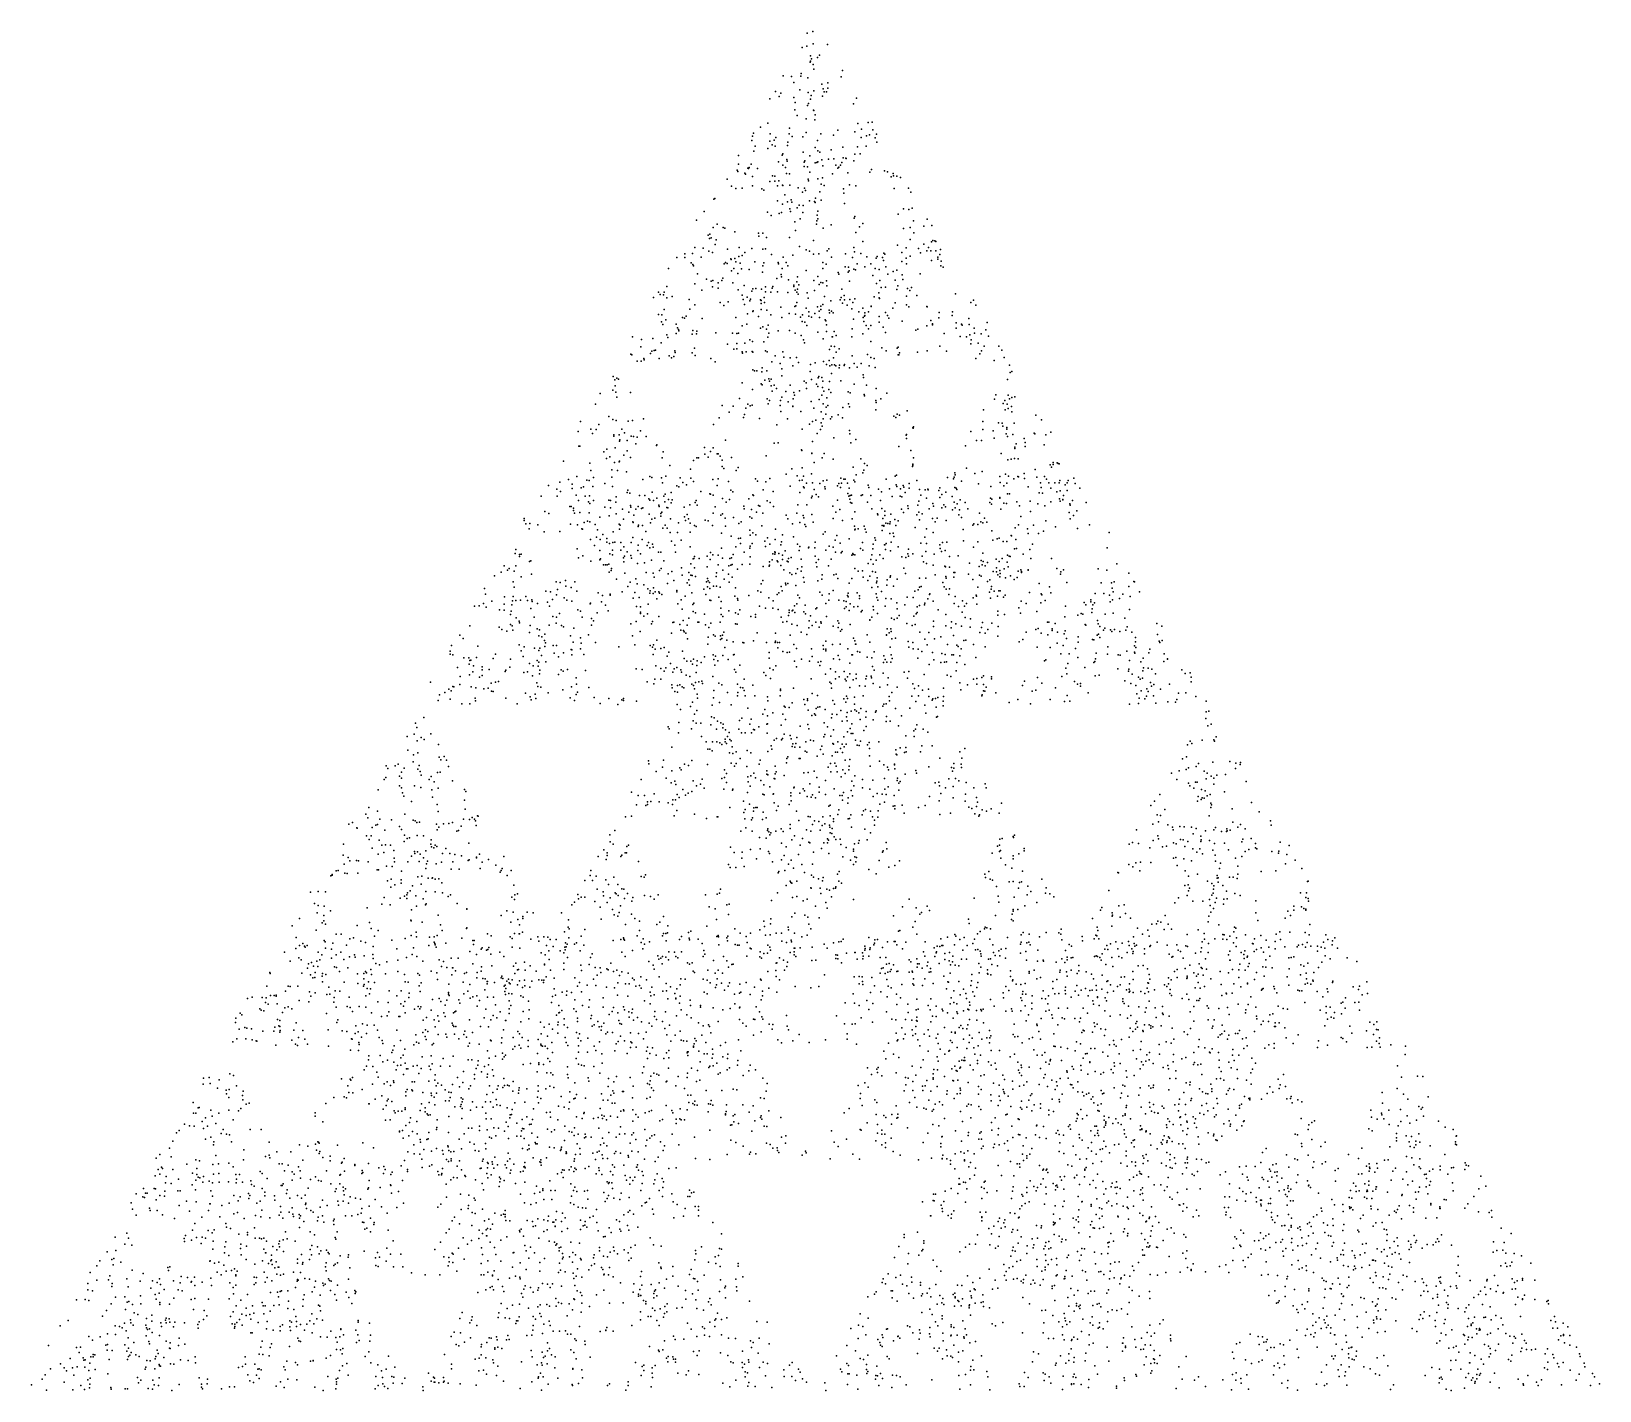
# Model space of a CAD drawing. Header units: millimetres. Extents: x -0.85 to 0.86, y -0.5 to 0.99.
import ezdxf

# ---------------------------------------------------------------- set-up
doc = ezdxf.new("R2010")
doc.units = ezdxf.units.MM
doc.header["$PDSIZE"] = 1

msp = doc.modelspace()

# ---------------------------------------------------------------- linework, layer by layer
for p in [(-0.0058, 0.9843, 0.0033), (0.0003, 0.9862, 0.0198), (-0.0116, 0.9685, 0.0066), (-0.0063, 0.9701, 0.0239), (0.0006, 0.9724, 0.0396), (0.0163, 0.9718, 0.0001), (-0.0027, 0.9526, 0.0593), (-0.0023, 0.9596, 0.0544), (-0.0022, 0.9537, 0.0016), (-0.0012, 0.9561, 0.0603), (0.0005, 0.9501, 0.0586), (0.0012, 0.9448, 0.0792), (0.0054, 0.9576, 0.0484), (0.0076, 0.96, 0.0007), (0.0326, 0.9435, 0.0001), (-0.0322, 0.9374, 0.0013), (-0.0232, 0.937, 0.0132), (-0.0205, 0.9304, 0.0513), (-0.0129, 0.9371, 0.0564), (-0.0126, 0.9402, 0.0478), (-0.0054, 0.9354, 0.0824), (0.0101, 0.9283, 0.0616), (0.0165, 0.9298, 0.0602), (0.0312, 0.9366, 0.0118), (-0.0467, 0.9123, 0.0001), (-0.0406, 0.9205, 0.0136), (-0.0367, 0.9151, 0.0264), (-0.0346, 0.9187, 0.0007), (-0.0207, 0.9139, 0.0049), (-0.014, 0.9221, 0.0474), (-0.0047, 0.9193, 0.1088), (-0.0025, 0.9122, 0.1205), (-0.0016, 0.9162, 0.0946), (0.0013, 0.9212, 0.1147), (0.0108, 0.9153, 0.0968), (0.0115, 0.9234, 0.047), (0.0126, 0.9199, 0.0121), (0.0153, 0.9199, 0.0013), (0.0168, 0.924, 0), (0.048, 0.9132, 0), (-0.0193, 0.9004, 0.0938), (-0.0192, 0.9086, 0.0059), (-0.017, 0.8942, 0.0967), (-0.0055, 0.9052, 0.1187), (-0.0044, 0.9075, 0.0031), (0.0011, 0.9001, 0.1172), (0.0014, 0.8995, 0.1467), (0.0029, 0.8948, 0.1412), (0.0446, 0.9071, 0.0002), (-0.0645, 0.8749, 0.0026), (-0.0571, 0.8816, 0.0269), (-0.0489, 0.8858, 0.0089), (-0.0253, 0.8805, 0.0956), (-0.0072, 0.8755, 0.167), (-0.0069, 0.8906, 0.1462), (0.0024, 0.8895, 0.1584), (0.0274, 0.8782, 0.1114), (0.0463, 0.8762, 0.0242), (0.0496, 0.8854, 0.0075), (0.0533, 0.8794, 0.0381), (0.0607, 0.8866, 0.0103), (0.0651, 0.887, 0.0002), (0.0658, 0.8787, 0.0001), (-0.0664, 0.8667, 0.0209), (-0.0658, 0.8716, 0.0117), (-0.0629, 0.8605, 0.0035), (-0.0491, 0.8582, 0.0491), (-0.0468, 0.8662, 0.006), (-0.0464, 0.874, 0.0264), (-0.0443, 0.8622, 0.0031), (-0.042, 0.8671, 0.0186), (-0.0409, 0.8608, 0.1025), (-0.0403, 0.87, 0.0177), (-0.0273, 0.8615, 0.1291), (-0.0272, 0.8649, 0.1306), (-0.0258, 0.8742, 0.1129), (-0.0224, 0.8711, 0.0998), (-0.0108, 0.8708, 0.1648), (0.0029, 0.8591, 0.2012), (0.0055, 0.8667, 0.1438), (0.0089, 0.8742, 0.1655), (0.0229, 0.8726, 0.1099), (0.033, 0.8596, 0.1203), (0.049, 0.86, 0.0469), (0.0532, 0.8702, 0.0472), (0.0587, 0.8606, 0.0036), (0.0589, 0.8721, 0.0382), (0.0623, 0.8731, 0.0236), (0.0685, 0.8697, 0.013), (0.0698, 0.8738, 0.0059), (0.0702, 0.865, 0.0147), (-0.0811, 0.8504, 0.0133), (-0.0811, 0.841, 0.0273), (-0.0672, 0.8411, 0.059), (-0.0644, 0.8551, 0.0484), (-0.0372, 0.8437, 0.0495), (-0.0333, 0.851, 0.0968), (-0.0326, 0.8524, 0.1191), (-0.0281, 0.846, 0.0118), (-0.028, 0.8442, 0.0949), (-0.0103, 0.8543, 0.1912), (-0.0093, 0.8431, 0.2111), (-0.0086, 0.8448, 0.0969), (-0.0029, 0.8502, 0.2169), (0.0026, 0.8424, 0.2293), (0.0045, 0.8429, 0.2228), (0.0056, 0.8556, 0.1994), (0.0056, 0.8437, 0.211), (0.0078, 0.854, 0.1948), (0.01, 0.8457, 0.0996), (0.0175, 0.8463, 0.0969), (0.0201, 0.8566, 0.1232), (0.0231, 0.8469, 0.094), (0.032, 0.8428, 0.0117), (0.0335, 0.848, 0), (0.0364, 0.8475, 0.0945), (0.0365, 0.8471, 0.0945), (0.0451, 0.8446, 0.0952), (0.046, 0.8519, 0.0473), (0.0518, 0.8524, 0.0472), (-0.0934, 0.8247, 0.0003), (-0.0826, 0.8344, 0.0294), (-0.0819, 0.8329, 0.0234), (-0.074, 0.831, 0.0237), (-0.0733, 0.8301, 0.0528), (-0.071, 0.8366, 0.0604), (-0.07, 0.8364, 0.0009), (-0.0692, 0.8374, 0.0015), (-0.0658, 0.8275, 0.0075), (-0.0604, 0.8361, 0.0707), (-0.0437, 0.8282, 0.0471), (-0.0414, 0.8279, 0.0099), (-0.0327, 0.8399, 0.0119), (-0.0296, 0.8373, 0.004), (-0.0286, 0.8309, 0.0377), (-0.0251, 0.8303, 0.0353), (-0.0094, 0.8385, 0.2176), (-0.0055, 0.8382, 0.2173), (-0.005, 0.8245, 0.241), (-0.0032, 0.8324, 0.1893), (0.0057, 0.825, 0.2463), (0.0109, 0.8261, 0.0033), (0.0113, 0.8393, 0.2117), (0.0216, 0.8306, 0.1936), (0.0252, 0.8398, 0.0243), (0.0276, 0.8367, 0.0001), (0.0286, 0.8378, 0.001), (0.0306, 0.8398, 0.0027), (0.0385, 0.8314, 0.0474), (0.0625, 0.8321, 0.0587), (0.0645, 0.8351, 0.0588), (0.0785, 0.8338, 0.0264), (0.0817, 0.8325, 0.0235), (0.0858, 0.8272, 0.0251), (0.0882, 0.8308, 0.0242), (0.0884, 0.8282, 0.0281), (0.0922, 0.8277, 0.0013), (0.0961, 0.8264, 0), (-0.0887, 0.817, 0.0125), (-0.0838, 0.8143, 0.0031), (-0.0772, 0.8147, 0.006), (-0.0659, 0.8173, 0.0144), (-0.0557, 0.8142, 0.0015), (-0.0532, 0.8125, 0), (-0.0466, 0.8221, 0.0004), (-0.0414, 0.8224, 0.0181), (-0.0383, 0.8172, 0.0117), (-0.0371, 0.8227, 0.0283), (-0.033, 0.8181, 0.0068), (-0.0326, 0.8177, 0.0063), (-0.0305, 0.8075, 0.1912), (-0.0248, 0.818, 0.1875), (-0.0158, 0.815, 0.2359), (-0.0109, 0.8103, 0.2373), (-0.0089, 0.8149, 0.0062), (-0.0078, 0.8121, 0.2615), (-0.0044, 0.8229, 0.242), (0.0077, 0.8109, 0.259), (0.0092, 0.8191, 0.0008), (0.0128, 0.8176, 0.2351), (0.0336, 0.8142, 0.189), (0.0342, 0.8093, 0.1968), (0.0403, 0.8185, 0.0176), (0.0474, 0.8173, 0.01), (0.0892, 0.8143, 0.0004), (0.1048, 0.8147, 0.0051), (0.1075, 0.8105, 0.0004), (-0.1187, 0.7893, 0.0004), (-0.1081, 0.8027, 0.0143), (-0.107, 0.8035, 0.0077), (-0.0385, 0.8009, 0.1876), (-0.033, 0.7973, 0.2139), (-0.0275, 0.7999, 0.2287), (-0.0248, 0.7923, 0.2118), (-0.0243, 0.7894, 0.2109), (-0.0235, 0.8019, 0.2351), (-0.0228, 0.7993, 0.2417), (-0.0169, 0.7931, 0.2137), (-0.0146, 0.7963, 0.1973), (-0.0103, 0.7958, 0.1913), (-0.0035, 0.8009, 0.2813), (0.0022, 0.8003, 0.2344), (0.0029, 0.799, 0.2934), (0.0031, 0.8037, 0.2842), (0.0058, 0.7895, 0.2824), (0.0092, 0.8017, 0.2466), (0.0347, 0.7979, 0.2109), (0.0995, 0.7921, 0.0001), (0.1051, 0.7913, 0.0044), (0.109, 0.793, 0.0264), (-0.1268, 0.7799, 0.0004), (-0.1087, 0.7718, 0.0531), (-0.1043, 0.7755, 0.0295), (-0.0978, 0.7716, 0.0178), (-0.0495, 0.7886, 0.1875), (-0.0455, 0.785, 0.1943), (-0.0365, 0.7871, 0.2025), (-0.034, 0.7883, 0.1934), (-0.0196, 0.778, 0.282), (-0.0137, 0.7812, 0.2924), (-0.0107, 0.7881, 0.1992), (0.0043, 0.7755, 0.3106), (0.0047, 0.779, 0.3168), (0.0048, 0.7851, 0.1935), (0.0057, 0.7813, 0.3077), (0.0201, 0.7748, 0.2844), (0.0454, 0.7821, 0.1899), (0.0463, 0.7838, 0.195), (0.0511, 0.7724, 0.1906), (0.0549, 0.7762, 0.1883), (0.0934, 0.7862, 0), (0.1066, 0.7717, 0.0478), (0.1101, 0.779, 0.0367), (0.1214, 0.7731, 0.0205), (0.1251, 0.7808, 0.0015), (0.1302, 0.7741, 0.0005), (-0.1142, 0.7633, 0.0539), (-0.1127, 0.7596, 0.0502), (-0.1125, 0.7646, 0.0474), (-0.1109, 0.7606, 0.071), (-0.1056, 0.7581, 0.0477), (-0.096, 0.7712, 0.0123), (-0.0852, 0.7671, 0.0044), (-0.0591, 0.7656, 0.1888), (-0.0589, 0.7621, 0.1935), (-0.0543, 0.7654, 0.2096), (-0.0506, 0.7609, 0.1912), (-0.0254, 0.761, 0.2827), (-0.0188, 0.7683, 0.2886), (0.0008, 0.7575, 0.3611), (0.0115, 0.7709, 0.296), (0.0471, 0.7662, 0.1906), (0.0548, 0.7565, 0.2228), (0.0992, 0.7707, 0.015), (0.1067, 0.7588, 0.0762), (0.1105, 0.7658, 0.0004), (0.1299, 0.7561, 0), (0.1315, 0.7575, 0.0001), (0.1336, 0.7573, 0.0079), (0.1348, 0.7566, 0.006), (-0.1483, 0.739, 0.0033), (-0.1398, 0.7428, 0.0018), (-0.1397, 0.7391, 0.0236), (-0.1315, 0.7432, 0.0234), (-0.1289, 0.7498, 0.0052), (-0.1219, 0.7393, 0.0041), (-0.1197, 0.7493, 0.0542), (-0.1136, 0.7458, 0.0762), (-0.1095, 0.7443, 0.0941), (-0.1067, 0.7531, 0.0843), (-0.0929, 0.7481, 0.0527), (-0.0895, 0.7376, 0.0549), (-0.0851, 0.7379, 0.0469), (-0.0807, 0.7401, 0.0353), (-0.0802, 0.7499, 0.021), (-0.0772, 0.7411, 0.1877), (-0.0742, 0.7446, 0.189), (-0.0666, 0.7488, 0.1948), (-0.0545, 0.748, 0.2361), (-0.0516, 0.7484, 0.2257), (-0.0448, 0.7423, 0.1996), (-0.0323, 0.7393, 0.1936), (-0.0217, 0.7416, 0.3296), (-0.0144, 0.751, 0.334), (-0.0072, 0.7475, 0.3574), (-0.0034, 0.746, 0.3543), (0.0009, 0.7427, 0.3529), (0.0068, 0.743, 0.3318), (0.0158, 0.7461, 0.3399), (0.0178, 0.7484, 0.3311), (0.0206, 0.7394, 0.3345), (0.0361, 0.7429, 0.2828), (0.0435, 0.7388, 0.1875), (0.0451, 0.7499, 0.1877), (0.0458, 0.7452, 0.2198), (0.0527, 0.7433, 0.2404), (0.0592, 0.7396, 0.2368), (0.0696, 0.7383, 0.0008), (0.0707, 0.7399, 0.2042), (0.0763, 0.7388, 0.025), (0.0778, 0.7437, 0.024), (0.0788, 0.7427, 0.0015), (0.0927, 0.7525, 0.0483), (0.0974, 0.7443, 0.0588), (0.1024, 0.7497, 0.074), (0.1024, 0.7383, 0.0562), (0.1065, 0.7404, 0.0945), (0.1158, 0.7487, 0.0713), (0.1179, 0.7442, 0.0764), (0.1217, 0.7535, 0.0513), (0.1247, 0.7462, 0.0473), (0.1267, 0.7498, 0.0007), (0.1291, 0.7464, 0.0125), (0.1347, 0.7463, 0.0121), (0.137, 0.7393, 0.026), (0.1391, 0.7422, 0.0252), (0.1397, 0.7477, 0.0117), (-0.1576, 0.7268, 0), (-0.1328, 0.7333, 0.0418), (-0.1308, 0.7312, 0.0367), (-0.1303, 0.7298, 0.0317), (-0.1258, 0.7211, 0.007), (-0.0967, 0.7319, 0.003), (-0.0954, 0.7335, 0.0059), (-0.0936, 0.7323, 0.0119), (-0.089, 0.7368, 0.0542), (-0.0886, 0.7245, 0.0061), (-0.0863, 0.727, 0.0007), (-0.0841, 0.7341, 0.0372), (-0.0818, 0.7215, 0.2051), (-0.0791, 0.7326, 0.0353), (-0.0776, 0.7266, 0.0236), (-0.0695, 0.7258, 0.0117), (-0.0631, 0.7341, 0.2347), (-0.0547, 0.7229, 0.2582), (-0.0544, 0.7297, 0.2611), (-0.0533, 0.7331, 0.2529), (-0.0376, 0.7336, 0.2818), (-0.0374, 0.7321, 0.286), (-0.0344, 0.7205, 0.1876), (-0.0332, 0.7269, 0.3047), (-0.0288, 0.7335, 0.3248), (-0.0272, 0.7297, 0.1943), (-0.0069, 0.7246, 0.2813), (0.011, 0.7335, 0.2875), (0.0112, 0.7268, 0.3751), (0.0148, 0.7317, 0.2936), (0.0281, 0.7225, 0.2024), (0.0288, 0.7209, 0.2823), (0.0356, 0.7289, 0.3054), (0.039, 0.7231, 0.2348), (0.0394, 0.7285, 0.293), (0.0401, 0.7243, 0.2362), (0.0449, 0.7263, 0.2939), (0.0467, 0.7255, 0.2813), (0.0486, 0.7319, 0.2404), (0.057, 0.7288, 0.2586), (0.0636, 0.7321, 0.0047), (0.0682, 0.7269, 0.0234), (0.0729, 0.7258, 0.0031), (0.0775, 0.7358, 0.1905), (0.0799, 0.7288, 0.1881), (0.0822, 0.7207, 0.2051), (0.0882, 0.7238, 0.0063), (0.092, 0.725, 0.0187), (0.0977, 0.7347, 0.0472), (0.1028, 0.7319, 0.1055), (0.1175, 0.7211, 0.0071), (0.1301, 0.7358, 0.0469), (0.1368, 0.737, 0.0368), (0.1403, 0.73, 0.0293), (0.1406, 0.7349, 0.0234), (0.1426, 0.7284, 0.0016), (-0.1594, 0.7073, 0.0006), (-0.1288, 0.7102, 0.0968), (-0.1212, 0.7034, 0.0945), (-0.1162, 0.7153, 0.0938), (-0.111, 0.713, 0.141), (-0.1094, 0.707, 0.1524), (-0.1092, 0.7137, 0.1408), (-0.1034, 0.7053, 0.0997), (-0.1032, 0.7113, 0.0947), (-0.0992, 0.7137, 0.1231), (-0.0982, 0.7164, 0.0982), (-0.0872, 0.7111, 0.1875), (-0.0814, 0.7037, 0.2314), (-0.075, 0.7084, 0.241), (-0.0653, 0.7048, 0.2381), (-0.0621, 0.705, 0), (-0.056, 0.7044, 0.2358), (-0.0516, 0.7068, 0.2353), (-0.0444, 0.7053, 0.2388), (-0.0435, 0.7071, 0.2462), (-0.0393, 0.716, 0.2359), (-0.0342, 0.7177, 0.1934), (-0.0262, 0.7145, 0.215), (-0.0207, 0.7072, 0.2115), (-0.0206, 0.7086, 0.3823), (-0.0191, 0.7032, 0.2111), (-0.0174, 0.7124, 0.1904), (-0.0165, 0.7043, 0.3786), (-0.0164, 0.7179, 0.3779), (-0.0151, 0.709, 0.3927), (0.0014, 0.7139, 0.4249), (0.0057, 0.7181, 0.4025), (0.0071, 0.7094, 0.3752), (0.0091, 0.7118, 0.3986), (0.0113, 0.7112, 0.3988), (0.015, 0.7133, 0.1878), (0.0156, 0.708, 0.3897), (0.0318, 0.7044, 0.2359), (0.0402, 0.7132, 0.2465), (0.0659, 0.7192, 0.2407), (0.0698, 0.7104, 0.2464), (0.0733, 0.7139, 0.1963), (0.0748, 0.7061, 0.2112), (0.0796, 0.7064, 0.2243), (0.0904, 0.714, 0.1935), (0.0921, 0.7038, 0.0946), (0.093, 0.7079, 0.1876), (0.098, 0.72, 0.0938), (0.0985, 0.7149, 0.1189), (0.1036, 0.7049, 0.0943), (0.1064, 0.7029, 0.1591), (0.108, 0.7061, 0.159), (-0.1739, 0.6954, 0.0001), (-0.1686, 0.7009, 0.0077), (-0.1668, 0.6986, 0.001), (-0.1631, 0.6981, 0.0236), (-0.1623, 0.7009, 0.0266), (-0.1593, 0.6949, 0.0249), (-0.1537, 0.6964, 0.0031), (-0.1351, 0.6929, 0.1069), (-0.1288, 0.6872, 0.0983), (-0.1009, 0.6896, 0.1939), (-0.0971, 0.6864, 0.1465), (-0.0923, 0.6906, 0.1408), (-0.0769, 0.6979, 0.2175), (-0.0759, 0.6929, 0.0952), (-0.0743, 0.6874, 0.0989), (-0.0714, 0.6957, 0.2111), (-0.0686, 0.6915, 0.1992), (-0.0678, 0.6934, 0.0026), (-0.0666, 0.7021, 0.1936), (-0.0571, 0.6927, 0.027), (-0.0563, 0.6919, 0.0236), (-0.0561, 0.6885, 0.1897), (-0.0528, 0.6951, 0.0301), (-0.0525, 0.6899, 0.1881), (-0.0516, 0.7015, 0.0148), (-0.0457, 0.7009, 0.1892), (-0.0385, 0.7016, 0.1935), (-0.027, 0.7007, 0.3786), (-0.0185, 0.6862, 0.4222), (-0.0174, 0.7012, 0.211), (-0.0173, 0.6897, 0.1937), (-0.0158, 0.6987, 0.1993), (-0.0059, 0.7005, 0.4338), (-0.0049, 0.6945, 0.4455), (0.0019, 0.7027, 0.4397), (0.0113, 0.6875, 0.4219), (0.013, 0.6964, 0.2053), (0.0199, 0.6915, 0.1993), (0.0302, 0.6928, 0.1876), (0.0313, 0.6952, 0.3754), (0.0325, 0.689, 0.375), (0.0345, 0.6974, 0.217), (0.035, 0.6926, 0.1937), (0.0377, 0.687, 0.0002), (0.0407, 0.6932, 0.0022), (0.0441, 0.6897, 0.1934), (0.0461, 0.6937, 0.1879), (0.0671, 0.6961, 0), (0.0725, 0.7004, 0.1905), (0.0729, 0.695, 0.189), (0.073, 0.6942, 0.189), (0.0902, 0.6893, 0.1904), (0.1025, 0.6873, 0.1671), (0.1026, 0.6967, 0.1884), (0.1141, 0.6973, 0.1465), (0.1561, 0.6994, 0.0121), (0.1728, 0.6896, 0), (0.1757, 0.6924, 0.0037), (0.1786, 0.6867, 0.0059), (-0.1685, 0.6766, 0.0472), (-0.1652, 0.6688, 0.0588), (-0.1648, 0.6761, 0.0478), (-0.1622, 0.682, 0.0546), (-0.1604, 0.6708, 0.0667), (-0.1421, 0.6733, 0.1209), (-0.1399, 0.6728, 0.0018), (-0.1384, 0.6748, 0.0029), (-0.1343, 0.6823, 0.1179), (-0.1208, 0.6722, 0.1414), (-0.0841, 0.6732, 0.1444), (-0.0713, 0.6773, 0.0161), (-0.0654, 0.6798, 0.0237), (-0.0649, 0.6806, 0.0236), (-0.0591, 0.6746, 0.0081), (-0.0562, 0.6821, 0.0471), (-0.05, 0.6815, 0.0265), (-0.0458, 0.6764, 0.0132), (-0.0349, 0.6848, 0.3809), (-0.0338, 0.6732, 0.4017), (-0.0258, 0.6778, 0.3987), (-0.0193, 0.6853, 0.4219), (-0.0187, 0.6771, 0.4352), (-0.0132, 0.6738, 0.3825), (-0.0114, 0.6691, 0.3783), (-0.0111, 0.6763, 0.4347), (-0.0072, 0.6834, 0.4562), (-0.0041, 0.6795, 0.4695), (-0.004, 0.6747, 0.4248), (-0.0012, 0.6736, 0.4864), (0.0023, 0.6779, 0.4747), (0.0052, 0.6849, 0.4586), (0.0072, 0.6802, 0.4456), (0.0075, 0.6732, 0.4219), (0.0089, 0.6822, 0.4514), (0.009, 0.6857, 0.4457), (0.0137, 0.6709, 0.3876), (0.0143, 0.6696, 0.3876), (0.0182, 0.6815, 0.3758), (0.0183, 0.6785, 0.4241), (0.0206, 0.6802, 0.4263), (0.0226, 0.6785, 0.4234), (0.0429, 0.683, 0.0235), (0.0447, 0.6717, 0.3765), (0.0504, 0.6797, 0.0486), (0.055, 0.6837, 0.0504), (0.0553, 0.6734, 0.0001), (0.056, 0.6689, 0.061), (0.0567, 0.6747, 0.0594), (0.0572, 0.6786, 0.0506), (0.0572, 0.6755, 0.002), (0.0611, 0.6796, 0.0054), (0.0639, 0.6853, 0.0051), (0.064, 0.6856, 0.0235), (0.0727, 0.6744, 0.0005), (0.0796, 0.6787, 0.126), (0.0818, 0.6756, 0.1319), (0.0834, 0.6727, 0.1425), (0.0877, 0.6834, 0.1047), (0.098, 0.6695, 0.0982), (0.1052, 0.6849, 0.1642), (0.1249, 0.6855, 0.145), (0.1252, 0.685, 0.0945), (0.1291, 0.6702, 0.1176), (0.1379, 0.6731, 0.0004), (0.1383, 0.679, 0.118), (0.1526, 0.6755, 0.002), (0.1531, 0.6796, 0.0125), (0.1706, 0.6723, 0.0471), (-0.1968, 0.6523, 0.0104), (-0.1639, 0.6658, 0.0469), (-0.1593, 0.6545, 0.0884), (-0.1492, 0.6659, 0.1129), (-0.1491, 0.656, 0.0573), (-0.1479, 0.6621, 0.0475), (-0.1466, 0.6602, 0.1056), (-0.1461, 0.6588, 0.0969), (-0.1316, 0.655, 0.015), (-0.1309, 0.6593, 0.0939), (-0.1269, 0.6555, 0.0024), (-0.1265, 0.6586, 0.0997), (-0.1059, 0.6567, 0.0949), (-0.0875, 0.6564, 0.0941), (-0.0829, 0.6558, 0.0197), (-0.0812, 0.6563, 0.0231), (-0.0771, 0.6642, 0.1174), (-0.072, 0.6659, 0.1203), (-0.0571, 0.6618, 0.0753), (-0.0543, 0.6632, 0.0828), (-0.0503, 0.6606, 0.0706), (-0.049, 0.6519, 0.0782), (-0.0485, 0.6648, 0.0487), (-0.0479, 0.6564, 0.3752), (-0.0376, 0.6587, 0.3779), (-0.0253, 0.659, 0.014), (-0.0191, 0.6561, 0), (-0.0126, 0.6538, 0.4816), (-0.0084, 0.6683, 0.4754), (-0.0063, 0.6647, 0.3785), (0.0057, 0.6573, 0.375), (0.015, 0.6582, 0.3758), (0.0153, 0.6652, 0.4007), (0.0215, 0.6523, 0.0061), (0.0218, 0.6523, 0.0066), (0.0235, 0.6581, 0.3805), (0.0258, 0.6536, 0.0238), (0.043, 0.6522, 0.0704), (0.0432, 0.6611, 0.3872), (0.0549, 0.6555, 0.0881), (0.0586, 0.6646, 0.0486), (0.0612, 0.6609, 0.1029), (0.0635, 0.6645, 0.0481), (0.0728, 0.6681, 0.1238), (0.077, 0.6629, 0.0947), (0.0796, 0.6568, 0.0952), (0.1129, 0.6594, 0.1011), (0.1149, 0.6606, 0.104), (0.125, 0.6642, 0.1175), (0.1309, 0.6666, 0.1247), (0.1309, 0.6655, 0.1209), (0.1437, 0.6557, 0.002), (0.157, 0.6618, 0.0708), (0.1571, 0.6677, 0.0528), (0.1612, 0.6526, 0.0828), (0.1628, 0.6659, 0.0777), (0.1635, 0.6649, 0.0471), (0.1681, 0.6521, 0.0763), (0.1711, 0.6658, 0.0472), (0.1717, 0.6544, 0.0502), (0.1765, 0.6617, 0.0484), (0.1768, 0.6563, 0.0563), (0.1844, 0.6554, 0.0027), (0.1894, 0.6598, 0.0176), (0.1909, 0.668, 0.0008), (0.1921, 0.6528, 0), (-0.1877, 0.6414, 0.0492), (-0.1869, 0.6494, 0.0006), (-0.1758, 0.6367, 0.0168), (-0.1746, 0.6503, 0.0707), (-0.1733, 0.6374, 0.0007), (-0.1716, 0.6377, 0.003), (-0.1656, 0.6455, 0.0478), (-0.1583, 0.6515, 0.0704), (-0.1508, 0.6369, 0.0004), (-0.1503, 0.635, 0.0117), (-0.1318, 0.6347, 0.0288), (-0.1292, 0.6398, 0.0266), (-0.0932, 0.6443, 0.0007), (-0.0862, 0.6389, 0.0359), (-0.0829, 0.6448, 0.0362), (-0.0829, 0.639, 0.0359), (-0.0769, 0.636, 0.0296), (-0.0742, 0.6453, 0.0566), (-0.0725, 0.6359, 0.0238), (-0.0687, 0.6488, 0.0011), (-0.0661, 0.6362, 0.0137), (-0.0657, 0.6471, 0.0659), (-0.0652, 0.6355, 0.0125), (-0.0535, 0.6466, 0.3812), (-0.0514, 0.6369, 0.3871), (-0.0496, 0.6359, 0.375), (-0.0326, 0.6357, 0.0322), (-0.0099, 0.6489, 0.4821), (-0.0088, 0.6457, 0.484), (0.0114, 0.6501, 0.4926), (0.0184, 0.6382, 0.0017), (0.0204, 0.6419, 0.0266), (0.0238, 0.6417, 0.4718), (0.0257, 0.6353, 0.4702), (0.0291, 0.6391, 0.0411), (0.0636, 0.647, 0.0478), (0.0756, 0.6403, 0.024), (0.0805, 0.637, 0.0352), (0.0925, 0.6399, 0.0007), (0.0934, 0.6408, 0.006), (0.0949, 0.6347, 0.02), (0.1147, 0.6355, 0.0004), (0.1253, 0.6368, 0), (0.139, 0.642, 0.0498), (0.1465, 0.6367, 0.0237), (0.1729, 0.6444, 0.0487), (0.1733, 0.6491, 0.0586), (0.1809, 0.6452, 0.0528), (0.1847, 0.6371, 0.0352), (0.1874, 0.6419, 0.0483), (0.2036, 0.6421, 0.0066), (0.2069, 0.6375, 0), (-0.1989, 0.6334, 0.0118), (-0.1975, 0.6326, 0.0006), (-0.1917, 0.6255, 0.0009), (-0.1873, 0.6255, 0.0015), (-0.1845, 0.6286, 0.0059), (-0.1842, 0.6271, 0.0009), (-0.1774, 0.6341, 0.0249), (-0.1676, 0.6286, 0.0061), (-0.157, 0.6313, 0.0002), (-0.1544, 0.6293, 0.0121), (-0.1517, 0.6309, 0.0176), (-0.1285, 0.6318, 0.0072), (-0.1114, 0.6285, 0.003), (-0.1065, 0.625, 0.0001), (-0.0767, 0.6343, 0.0234), (-0.0553, 0.6183, 0.4282), (-0.0445, 0.6249, 0.3765), (-0.0408, 0.6316, 0.3757), (-0.0354, 0.6232, 0.3758), (-0.0316, 0.63, 0.4718), (-0.0247, 0.6294, 0.4695), (-0.0218, 0.6206, 0.4746), (-0.0178, 0.6298, 0.0125), (-0.0156, 0.6242, 0.523), (-0.0025, 0.6221, 0.5514), (0.0029, 0.6237, 0.5542), (0.0119, 0.6254, 0.5222), (0.0153, 0.6219, 0.518), (0.0181, 0.6264, 0.003), (0.0188, 0.6207, 0.4749), (0.021, 0.6215, 0.4812), (0.0229, 0.6291, 0), (0.024, 0.6215, 0.4805), (0.0252, 0.6206, 0.4937), (0.0291, 0.6182, 0.4703), (0.0293, 0.6214, 0.4812), (0.0345, 0.621, 0.4778), (0.0348, 0.6218, 0.3758), (0.0404, 0.6185, 0.3926), (0.0433, 0.6316, 0.0177), (0.0453, 0.6229, 0.3758), (0.0486, 0.619, 0.399), (0.0531, 0.623, 0.4219), (0.0601, 0.6329, 0.0033), (0.0619, 0.6204, 0.408), (0.0636, 0.6295, 0.0003), (0.0671, 0.6284, 0.378), (0.0684, 0.6186, 0.3937), (0.0935, 0.6326, 0.0182), (0.0942, 0.6324, 0.0222), (0.1785, 0.6286, 0.0008), (0.1827, 0.6337, 0.0044), (0.1983, 0.6264, 0.0032), (0.2095, 0.6295, 0.0103), (0.2151, 0.6211, 0.0008), (-0.2179, 0.6089, 0.0206), (-0.2162, 0.6053, 0.0287), (-0.214, 0.6071, 0.0154), (-0.2123, 0.606, 0), (-0.077, 0.6018, 0.3752), (-0.0654, 0.6162, 0.3926), (-0.0636, 0.615, 0.3897), (-0.0611, 0.6149, 0.3824), (-0.0561, 0.6007, 0.4454), (-0.0557, 0.6141, 0.4243), (-0.0524, 0.6048, 0.4478), (-0.0502, 0.6152, 0.4264), (-0.0477, 0.6062, 0.431), (-0.047, 0.6038, 0.4702), (-0.0453, 0.6061, 0.4689), (-0.0336, 0.6171, 0.3794), (-0.0335, 0.6097, 0.4966), (-0.0092, 0.6039, 0.5655), (-0.007, 0.6018, 0.5627), (-0.0026, 0.6142, 0.5631), (-0.0011, 0.6056, 0.5746), (0.0043, 0.6005, 0.4688), (0.0061, 0.6075, 0.5684), (0.0067, 0.6088, 0.5684), (0.01, 0.6079, 0.4735), (0.011, 0.6039, 0.5655), (0.0184, 0.6035, 0.4931), (0.0205, 0.612, 0.4922), (0.031, 0.6043, 0.4982), (0.0455, 0.6003, 0.4702), (0.0554, 0.6108, 0.4398), (0.0556, 0.6077, 0.4395), (0.213, 0.6055, 0.0119), (0.216, 0.6134, 0.0004), (0.2179, 0.6144, 0.0121), (-0.2322, 0.5901, 0.0009), (-0.2183, 0.5939, 0.0417), (-0.2158, 0.5987, 0.0353), (-0.2151, 0.5917, 0.0359), (-0.214, 0.5864, 0.0249), (-0.199, 0.5913, 0.0037), (-0.0801, 0.5848, 0.4058), (-0.0659, 0.5946, 0.4278), (-0.055, 0.5998, 0.4574), (-0.0496, 0.5846, 0.4235), (-0.0455, 0.5987, 0.4835), (-0.0444, 0.593, 0.4224), (-0.0419, 0.5992, 0.4221), (-0.0396, 0.5956, 0.4283), (-0.0338, 0.5861, 0.4274), (-0.0292, 0.5926, 0.3946), (-0.0246, 0.5993, 0.3789), (-0.0211, 0.5846, 0.5684), (-0.0206, 0.5915, 0.3827), (-0.0199, 0.5884, 0.5626), (-0.0142, 0.5932, 0.572), (-0.0068, 0.5957, 0.5887), (0.0058, 0.598, 0.5869), (0.007, 0.5836, 0.5701), (0.01, 0.5883, 0.5905), (0.0107, 0.597, 0.4698), (0.0122, 0.593, 0.5698), (0.0156, 0.5856, 0.5743), (0.0178, 0.5947, 0.4694), (0.02, 0.5915, 0.3827), (0.039, 0.5921, 0.4219), (0.0409, 0.5909, 0.4337), (0.0563, 0.589, 0.4454), (0.0568, 0.5876, 0.449), (0.0589, 0.5993, 0.4458), (0.0695, 0.5959, 0.4219), (0.0745, 0.5845, 0.4296), (0.0813, 0.5907, 0.4023), (0.199, 0.5841, 0.0002), (0.2004, 0.5888, 0.0121), (0.2139, 0.5886, 0.0478), (0.2151, 0.5845, 0.0543), (0.2179, 0.5859, 0.0527), (0.2209, 0.5866, 0.0242), (-0.2375, 0.5786, 0.0008), (-0.099, 0.5772, 0.3751), (-0.0911, 0.57, 0.3886), (-0.0867, 0.5763, 0.4103), (-0.0743, 0.5673, 0.3849), (-0.0729, 0.5743, 0.405), (-0.071, 0.5787, 0.375), (-0.0681, 0.5767, 0.3867), (-0.066, 0.5776, 0.3827), (-0.0486, 0.5788, 0.4219), (-0.0471, 0.5825, 0.4323), (-0.0356, 0.5771, 0.4012), (-0.0353, 0.5828, 0.4358), (-0.0346, 0.5706, 0.3779), (-0.0267, 0.5812, 0.416), (-0.0216, 0.5761, 0.4104), (-0.0215, 0.5763, 0.3985), (-0.0128, 0.5705, 0.6094), (-0.0016, 0.5817, 0.6227), (0.0015, 0.5741, 0.6337), (0.0095, 0.5702, 0.3869), (0.0117, 0.5791, 0.5648), (0.0144, 0.5676, 0.3871), (0.0149, 0.5755, 0.3766), (0.0168, 0.577, 0.3787), (0.0278, 0.5669, 0.5772), (0.0331, 0.5748, 0.4073), (0.0394, 0.5788, 0.4238), (0.0402, 0.5758, 0.3886), (0.069, 0.5827, 0.4354), (0.0692, 0.5725, 0.3993), (0.0694, 0.5806, 0.3766), (0.0926, 0.5676, 0.39), (0.0951, 0.5667, 0.3872), (0.1032, 0.5712, 0.3751), (0.1868, 0.5723, 0.0001), (0.2084, 0.5794, 0.0016), (0.2102, 0.5826, 0.0088), (0.2104, 0.5724, 0.0527), (0.2126, 0.5787, 0.059), (0.2139, 0.5739, 0.0478), (0.2173, 0.5759, 0.071), (0.2179, 0.5703, 0.0769), (0.2441, 0.5665, 0.0001), (-0.2563, 0.5487, 0.0062), (-0.2536, 0.5598, 0.0008), (-0.2424, 0.5513, 0.0249), (-0.2368, 0.5509, 0.0579), (-0.2339, 0.5564, 0.0029), (-0.2229, 0.5653, 0.0707), (-0.2183, 0.5619, 0.0894), (-0.2148, 0.5608, 0.083), (-0.2086, 0.5511, 0.059), (-0.2017, 0.5599, 0.0592), (-0.1968, 0.5607, 0.0004), (-0.188, 0.5493, 0.0366), (-0.1848, 0.5624, 0.0002), (-0.1082, 0.5563, 0.3823), (-0.1023, 0.5637, 0.375), (-0.0756, 0.5642, 0.3756), (-0.058, 0.5628, 0.3754), (-0.0392, 0.556, 0.5641), (-0.0274, 0.5624, 0.5849), (-0.0113, 0.5512, 0.6213), (-0.0034, 0.5566, 0.6386), (-0.0002, 0.5595, 0.66), (0.0034, 0.5612, 0.649), (0.0087, 0.551, 0.6213), (0.0095, 0.5581, 0.6336), (0.0105, 0.5546, 0.6228), (0.0114, 0.5626, 0.6154), (0.0195, 0.5627, 0.5654), (0.0209, 0.5647, 0.3816), (0.0327, 0.5637, 0.5629), (0.0402, 0.5497, 0.5687), (0.0886, 0.5655, 0.3809), (0.0908, 0.5641, 0.3799), (0.1097, 0.5529, 0.3809), (0.1098, 0.5525, 0.3765), (0.1103, 0.5537, 0.3825), (0.173, 0.5489, 0), (0.186, 0.5598, 0.001), (0.1862, 0.5509, 0.0236), (0.1973, 0.5495, 0.0544), (0.2032, 0.5583, 0.0632), (0.2071, 0.558, 0.0715), (0.208, 0.5544, 0.0483), (0.2122, 0.5531, 0.0476), (0.2124, 0.5511, 0.0946), (0.2202, 0.5579, 0.0734), (0.2502, 0.5616, 0.003), (-0.2557, 0.5328, 0), (-0.2544, 0.5327, 0.0044), (-0.2408, 0.5466, 0.0366), (-0.2175, 0.5449, 0.1174), (-0.2175, 0.5437, 0.1062), (-0.2114, 0.545, 0.1066), (-0.2111, 0.5381, 0.0015), (-0.2106, 0.5395, 0.0951), (-0.2055, 0.5474, 0.0483), (-0.2028, 0.5389, 0.022), (-0.1983, 0.5436, 0.0001), (-0.1957, 0.5432, 0.0356), (-0.1931, 0.5352, 0.0015), (-0.192, 0.5424, 0.0246), (-0.182, 0.5433, 0.0001), (-0.1708, 0.5334, 0.0011), (-0.1703, 0.5343, 0.0088), (-0.0952, 0.5393, 0.3756), (-0.0419, 0.536, 0.5761), (-0.0375, 0.5365, 0.5772), (-0.0001, 0.5379, 0.6922), (0.0049, 0.5465, 0.6577), (0.0231, 0.5418, 0.592), (0.0406, 0.5462, 0.575), (0.0417, 0.5362, 0.5742), (0.0474, 0.5398, 0.5671), (0.0942, 0.5325, 0.3813), (0.1021, 0.5448, 0.3811), (0.1027, 0.5453, 0.3754), (0.1028, 0.541, 0.3809), (0.1671, 0.5331, 0.0002), (0.1792, 0.539, 0.0143), (0.1848, 0.5389, 0.0006), (0.1985, 0.5415, 0.0301), (0.2117, 0.5463, 0.1055), (0.2132, 0.5434, 0.0956), (0.2187, 0.5456, 0.1128), (0.221, 0.5316, 0.0008), (0.2224, 0.5354, 0.1179), (0.2312, 0.5412, 0.0121), (0.2324, 0.5367, 0.0119), (0.2324, 0.5324, 0.0001), (0.2421, 0.5468, 0.0418), (0.2428, 0.5462, 0.041), (0.2531, 0.5342, 0.0059), (0.2548, 0.5449, 0.0031), (0.2604, 0.5481, 0.0009), (-0.2722, 0.5163, 0.0177), (-0.2284, 0.5265, 0.1078), (-0.2254, 0.5193, 0.1003), (-0.2249, 0.5293, 0.0949), (-0.2218, 0.5211, 0.1421), (-0.2165, 0.5149, 0.165), (-0.2158, 0.5309, 0.1386), (-0.2116, 0.5157, 0.1414), (-0.2113, 0.5162, 0.0954), (-0.2063, 0.5227, 0.1084), (-0.2027, 0.5277, 0.11), (-0.1992, 0.5202, 0.0941), (-0.1644, 0.5199, 0.0004), (-0.1633, 0.5264, 0.003), (-0.1302, 0.5171, 0.3771), (-0.1265, 0.5198, 0.3871), (-0.1246, 0.5199, 0.3867), (-0.1183, 0.5312, 0.3776), (-0.1177, 0.5241, 0.3869), (-0.1143, 0.5206, 0.3811), (-0.1115, 0.5268, 0.4019), (-0.1087, 0.5308, 0.4193), (-0.1043, 0.5244, 0.4219), (-0.1032, 0.5242, 0.3753), (-0.1012, 0.5218, 0.3824), (-0.0988, 0.5175, 0.378), (-0.0886, 0.5202, 0.3838), (-0.0509, 0.522, 0.5654), (-0.0122, 0.5286, 0.6577), (-0.0119, 0.5278, 0.6685), (-0.001, 0.5249, 0.7098), (-0.0008, 0.5248, 0.7097), (0.0017, 0.515, 0.7222), (0.0103, 0.52, 0.6577), (0.0126, 0.5247, 0.6747), (0.0224, 0.5186, 0.6563), (0.0527, 0.5187, 0.5776), (0.1074, 0.5281, 0.4102), (0.1101, 0.5198, 0.422), (0.206, 0.5248, 0.1055), (0.2133, 0.5176, 0.1523), (0.2169, 0.5185, 0.1584), (0.2207, 0.5193, 0.0947), (0.2212, 0.5302, 0.1187), (0.2248, 0.5187, 0.1018), (0.263, 0.515, 0.0003), (0.2673, 0.5146, 0.0158), (-0.2578, 0.4995, 0.0104), (-0.2436, 0.5141, 0.0956), (-0.2423, 0.506, 0.0938), (-0.2395, 0.4986, 0.1084), (-0.2195, 0.5069, 0.1671), (-0.2194, 0.4988, 0.1791), (-0.2134, 0.5062, 0.1687), (-0.2033, 0.5047, 0.1444), (-0.1778, 0.4997, 0.006), (-0.1758, 0.4986, 0.0136), (-0.1653, 0.4982, 0.0414), (-0.1605, 0.4999, 0.0421), (-0.156, 0.5117, 0.0104), (-0.1448, 0.498, 0.003), (-0.1335, 0.5075, 0.3824), (-0.1332, 0.4977, 0.3897), (-0.0989, 0.5106, 0.4287), (-0.0972, 0.5082, 0.4226), (-0.0836, 0.5062, 0.3818), (-0.0815, 0.5092, 0.381), (-0.0469, 0.4975, 0.592), (-0.0289, 0.502, 0.668), (-0.0229, 0.508, 0.6564), (-0.017, 0.5001, 0.7057), (-0.0113, 0.509, 0.7061), (-0.0099, 0.5, 0.7053), (-0.0011, 0.5025, 0.7399), (0.0308, 0.4977, 0.6728), (0.0442, 0.5097, 0.568), (0.0476, 0.5015, 0.5889), (0.0548, 0.5034, 0.6014), (0.0561, 0.5065, 0.5936), (0.0566, 0.5139, 0.5772), (0.0596, 0.5115, 0.569), (0.0902, 0.4998, 0.3754), (0.0916, 0.5009, 0.4228), (0.1091, 0.5105, 0.4463), (0.1096, 0.513, 0.4457), (0.1096, 0.5121, 0.4337), (0.1474, 0.4983, 0.0059), (0.1547, 0.4989, 0.0242), (0.1556, 0.5035, 0.0239), (0.1559, 0.5015, 0.0235), (0.1682, 0.5088, 0.0004), (0.1775, 0.5029, 0.0026), (0.1854, 0.505, 0.0967), (0.2048, 0.4994, 0.148), (0.2108, 0.502, 0.1641), (0.214, 0.5, 0.1763), (0.2242, 0.4994, 0.1682), (0.225, 0.4991, 0.1666), (0.2314, 0.5029, 0.1423), (0.2316, 0.4975, 0.1426), (0.2434, 0.507, 0.1025), (0.245, 0.4988, 0.1135), (0.2534, 0.4996, 0.0015), (0.2598, 0.5122, 0), (0.2613, 0.5097, 0.0036), (0.2631, 0.5127, 0.0059), (0.2685, 0.5136, 0.0121), (0.2695, 0.5133, 0.0119), (0.2855, 0.4976, 0.0117), (-0.2886, 0.4898, 0.0119), (-0.2795, 0.4856, 0.0037), (-0.2764, 0.4933, 0.0235), (-0.2756, 0.4833, 0.0491), (-0.267, 0.4962, 0.0352), (-0.263, 0.4913, 0.0029), (-0.263, 0.4865, 0.0469), (-0.2532, 0.4872, 0.0059), (-0.2505, 0.4883, 0.0118), (-0.247, 0.4957, 0.0967), (-0.2444, 0.495, 0.1179), (-0.2404, 0.4885, 0.1172), (-0.2272, 0.4917, 0.1524), (-0.2189, 0.4886, 0.1882), (-0.2029, 0.4819, 0.1089), (-0.2019, 0.4846, 0.1407), (-0.1999, 0.4814, 0.1174), (-0.1858, 0.4962, 0.1055), (-0.1753, 0.4823, 0.107), (-0.1642, 0.4926, 0.0529), (-0.1613, 0.4801, 0.0707), (-0.1545, 0.4822, 0.3754), (-0.1483, 0.4893, 0.378), (-0.1462, 0.4883, 0.0001), (-0.1418, 0.4928, 0.003), (-0.138, 0.4905, 0.4043), (-0.1302, 0.4941, 0.3765), (-0.1221, 0.483, 0.3867), (-0.1125, 0.4807, 0.4812), (-0.1118, 0.4801, 0.4717), (-0.1091, 0.4961, 0.4723), (-0.1042, 0.4897, 0.4724), (-0.1032, 0.4969, 0.4515), (-0.0919, 0.4942, 0.4337), (-0.0895, 0.4846, 0.3993), (-0.0872, 0.4826, 0.3984), (-0.0625, 0.4968, 0.5919), (-0.0603, 0.4944, 0.5919), (-0.0542, 0.4851, 0.6316), (-0.0512, 0.4937, 0.5903), (-0.0433, 0.4832, 0.6592), (-0.0247, 0.4891, 0.6799), (-0.0143, 0.495, 0.7148), (-0.014, 0.4819, 0.6682), (-0.0115, 0.4954, 0.7163), (-0.01, 0.4883, 0.7057), (-0.0091, 0.4873, 0.7091), (-0.0068, 0.4921, 0.7087), (-0.0002, 0.4926, 0.7266), (0.0017, 0.4854, 0.7058), (0.0079, 0.4919, 0.7031), (0.0115, 0.4948, 0.7168), (0.0135, 0.4882, 0.6618), (0.0137, 0.4861, 0.6636), (0.0157, 0.4956, 0.6566), (0.0273, 0.4894, 0.6917), (0.0287, 0.4917, 0.6874), (0.0306, 0.4876, 0.5654), (0.0315, 0.4921, 0.6799), (0.0341, 0.4965, 0.6665), (0.0355, 0.4967, 0.6621), (0.0382, 0.4922, 0.6563), (0.0386, 0.4811, 0.6582), (0.04, 0.4869, 0.6622), (0.0452, 0.4956, 0.5918), (0.0461, 0.4937, 0.5625), (0.0606, 0.4899, 0.5703), (0.0613, 0.4876, 0.572), (0.0722, 0.4858, 0.5655), (0.0753, 0.4829, 0.3997), (0.0804, 0.4967, 0.4014), (0.0841, 0.4859, 0.4249), (0.0915, 0.4903, 0.4397), (0.092, 0.4887, 0.4344), (0.0962, 0.4859, 0.4221), (0.0989, 0.4896, 0.4373), (0.0997, 0.4879, 0.4277), (0.101, 0.4822, 0.4746), (0.1054, 0.4866, 0.4809), (0.1056, 0.4917, 0.4699), (0.114, 0.4951, 0.4541), (0.117, 0.4854, 0.4249), (0.1229, 0.4848, 0.4219), (0.1261, 0.4855, 0.4223), (0.1262, 0.4849, 0.4227), (0.1379, 0.4841, 0.4111), (0.1392, 0.487, 0.0033), (0.1456, 0.4824, 0.3801), (0.1539, 0.4971, 0.003), (0.1556, 0.4875, 0.048), (0.1571, 0.4868, 0.0001), (0.1577, 0.4854, 0.0029), (0.1628, 0.4943, 0.0542), (0.1814, 0.4915, 0.0033), (0.1949, 0.4886, 0.1176), (0.2049, 0.4928, 0.1657), (0.2092, 0.4893, 0.1465), (0.2125, 0.4922, 0.1877), (0.213, 0.4807, 0.189), (0.2153, 0.4804, 0.2139), (0.2199, 0.497, 0.1654), (0.2357, 0.4884, 0.1527), (0.2477, 0.4815, 0.132), (0.2493, 0.4925, 0.0946), (0.25, 0.4875, 0.0094), (0.2512, 0.4812, 0.0938), (0.2558, 0.4967, 0), (0.2582, 0.4927, 0.0251), (0.2603, 0.4866, 0.0939), (0.2649, 0.4927, 0.0242), (0.267, 0.4829, 0.063), (0.2695, 0.4925, 0.0243), (0.2703, 0.4951, 0.0535), (0.2708, 0.4837, 0.0703), (0.276, 0.4903, 0.0469), (0.2781, 0.4925, 0.0242), (0.2783, 0.4843, 0.0504), (0.2793, 0.4953, 0.0235), (0.2869, 0.492, 0.0119), (0.2922, 0.4867, 0.0064), (-0.2966, 0.4781, 0.0066), (-0.2793, 0.4782, 0.0471), (-0.2656, 0.4667, 0.0836), (-0.2639, 0.4668, 0.0789), (-0.2615, 0.465, 0.0703), (-0.2586, 0.4792, 0.1069), (-0.256, 0.4733, 0.1074), (-0.2488, 0.478, 0.1187), (-0.2452, 0.472, 0.014), (-0.2438, 0.4785, 0.0082), (-0.2436, 0.4699, 0.0216), (-0.2395, 0.4732, 0.0939), (-0.2273, 0.4659, 0.1876), (-0.2227, 0.4736, 0.2109), (-0.2211, 0.4734, 0.2128), (-0.2208, 0.4651, 0.2109), (-0.2151, 0.4714, 0.2245), (-0.2149, 0.4772, 0.2169), (-0.2078, 0.4638, 0.2183), (-0.1991, 0.4678, 0.1907), (-0.1987, 0.4661, 0.1877), (-0.1934, 0.4638, 0.0059), (-0.1907, 0.4669, 0.0119), (-0.1892, 0.4787, 0), (-0.1872, 0.4646, 0.0238), (-0.1858, 0.4653, 0.0118), (-0.1833, 0.4786, 0.0938), (-0.179, 0.4751, 0.1099), (-0.178, 0.4737, 0.1084), (-0.1739, 0.4732, 0.107), (-0.1702, 0.4757, 0.0938), (-0.1682, 0.4682, 0.0744), (-0.1679, 0.4666, 0.0824), (-0.1628, 0.4781, 0.0762), (-0.1614, 0.4718, 0.085), (-0.1595, 0.4658, 0.0703), (-0.1582, 0.4652, 0.0705), (-0.1576, 0.4744, 0.0711), (-0.1545, 0.4706, 0.0706), (-0.1534, 0.4739, 0.39), (-0.1405, 0.4661, 0.0133), (-0.1344, 0.4684, 0.0177), (-0.1285, 0.4711, 0.0022), (-0.1273, 0.4732, 0.3882), (-0.1263, 0.4681, 0.4695), (-0.1088, 0.4793, 0.4985), (-0.1067, 0.4663, 0.5059), (-0.0985, 0.4754, 0.3902), (-0.0946, 0.4716, 0.4758), (-0.0908, 0.4745, 0.3912), (-0.0752, 0.4672, 0.5636), (-0.0749, 0.4641, 0.5719), (-0.0696, 0.475, 0.3926), (-0.067, 0.4635, 0.6271), (-0.0653, 0.4794, 0.3869), (-0.0646, 0.4787, 0.3872), (-0.0593, 0.468, 0.6352), (-0.0576, 0.4671, 0.6497), (-0.0498, 0.4728, 0.6328), (-0.0463, 0.4712, 0.6629), (-0.0428, 0.4667, 0.6094), (-0.0161, 0.4687, 0.7506), (-0.0064, 0.4686, 0.7782), (-0.0014, 0.4763, 0.7797), (-0.0006, 0.4781, 0.7801), (0.0038, 0.48, 0.7503), (0.0065, 0.4774, 0.6601), (0.0221, 0.467, 0.5751), (0.0272, 0.4737, 0.5742), (0.0296, 0.4633, 0.5872), (0.0396, 0.4781, 0.6798), (0.0405, 0.4749, 0.6117), (0.0412, 0.4789, 0.669), (0.0413, 0.4711, 0.6105), (0.0424, 0.4793, 0.6094), (0.0428, 0.4702, 0.6563), (0.0529, 0.4787, 0.6094), (0.0544, 0.4794, 0.6387), (0.06, 0.4715, 0.3818), (0.0637, 0.4788, 0.6156), (0.0646, 0.4643, 0.633), (0.0742, 0.4733, 0.3842), (0.0757, 0.4647, 0.5687), (0.087, 0.4776, 0.3751), (0.0957, 0.4782, 0.3933), (0.0971, 0.4638, 0.4808), (0.0974, 0.4773, 0.4688), (0.1042, 0.4675, 0.4929), (0.1044, 0.4647, 0.4922), (0.1149, 0.4682, 0.4981), (0.1162, 0.4726, 0.3811), (0.1184, 0.4791, 0.4736), (0.1246, 0.4759, 0.3876), (0.1273, 0.4642, 0.0094), (0.1314, 0.47, 0.3783), (0.1323, 0.467, 0.0182), (0.1391, 0.4767, 0.0016), (0.1413, 0.4651, 0.0125), (0.1414, 0.4799, 0.4084), (0.1436, 0.4685, 0.0008), (0.1454, 0.4663, 0.0004), (0.1525, 0.4777, 0.05), (0.1531, 0.4631, 0.0736), (0.1549, 0.4715, 0.3811), (0.1557, 0.4651, 0.0813), (0.158, 0.4695, 0.3758), (0.1606, 0.4631, 0.071), (0.1614, 0.4741, 0.0703), (0.1667, 0.471, 0.1004), (0.1695, 0.4642, 0.0791), (0.1937, 0.471, 0.0969), (0.1945, 0.4758, 0.0962), (0.1954, 0.4694, 0.0945), (0.196, 0.4746, 0.1019), (0.2047, 0.4757, 0.114), (0.2048, 0.4766, 0.1124), (0.2056, 0.4639, 0.2109), (0.2091, 0.4703, 0.2117), (0.2119, 0.47, 0.097), (0.2234, 0.472, 0.211), (0.226, 0.4674, 0.1906), (0.2377, 0.4724, 0.1035), (0.2462, 0.4698, 0.0967), (0.2537, 0.4676, 0.0515), (0.2603, 0.4717, 0.0938), (0.27, 0.4752, 0.0769), (0.2705, 0.4727, 0.0875), (0.2734, 0.4744, 0.0747), (0.2736, 0.4739, 0.0736), (0.2741, 0.4787, 0.052), (0.2813, 0.4697, 0.0469), (0.2816, 0.4681, 0.0477), (0.2842, 0.4732, 0.0499), (0.299, 0.4711, 0.0121), (-0.3155, 0.4513, 0.003), (-0.3152, 0.4536, 0), (-0.3135, 0.4477, 0.0127), (-0.3092, 0.4482, 0.0132), (-0.3005, 0.4466, 0.0271), (-0.2926, 0.4614, 0.0015), (-0.2885, 0.4592, 0.0476), (-0.2647, 0.4473, 0.0006), (-0.2616, 0.4623, 0.0733), (-0.2605, 0.4596, 0.0634), (-0.2571, 0.4467, 0.0212), (-0.2544, 0.46, 0.0588), (-0.2498, 0.4494, 0.0356), (-0.2461, 0.4506, 0.0352), (-0.2443, 0.4598, 0.0294), (-0.2435, 0.4498, 0.1919), (-0.2378, 0.4471, 0.0002), (-0.2327, 0.455, 0.1908), (-0.2226, 0.4565, 0.1973), (-0.2147, 0.4587, 0.236), (-0.2116, 0.4474, 0.2405), (-0.2103, 0.4465, 0.0005), (-0.2069, 0.4528, 0.0019), (-0.2009, 0.4607, 0.2056), (-0.1967, 0.4498, 0), (-0.1962, 0.4491, 0.0002), (-0.1956, 0.4571, 0.0237), (-0.1902, 0.4465, 0.1941), (-0.186, 0.4458, 0.1875), (-0.1786, 0.4585, 0.063), (-0.1771, 0.449, 0.0123), (-0.1759, 0.4528, 0.0122), (-0.1726, 0.4539, 0.0015), (-0.1659, 0.4563, 0.0506), (-0.1658, 0.4589, 0.047), (-0.1649, 0.4606, 0.3761), (-0.1611, 0.4464, 0.3767), (-0.1552, 0.4533, 0.0472), (-0.1467, 0.4488, 0.0236), (-0.14, 0.4553, 0.0469), (-0.1391, 0.4516, 0.0234), (-0.137, 0.4579, 0.0353), (-0.1358, 0.4533, 0.0473), (-0.1339, 0.4485, 0.4702), (-0.1291, 0.4458, 0.0029), (-0.1174, 0.4519, 0.5157), (-0.1141, 0.451, 0.5216), (-0.1093, 0.4458, 0.5164), (-0.1088, 0.4595, 0.5222), (-0.1004, 0.4572, 0.4805), (-0.0985, 0.4587, 0.4853), (-0.0957, 0.4539, 0.469), (-0.0865, 0.4546, 0.4702), (-0.0808, 0.4481, 0.4754), (-0.0781, 0.4499, 0.5865), (-0.0687, 0.4555, 0.5625), (-0.0665, 0.4539, 0.6094), (-0.0613, 0.4605, 0.6125), (-0.0543, 0.4594, 0.3886), (-0.0291, 0.4571, 0.586), (-0.0272, 0.4531, 0.6086), (-0.0221, 0.4476, 0.5863), (-0.0173, 0.4594, 0.7504), (-0.0139, 0.4492, 0.5625), (-0.0104, 0.457, 0.7525), (-0.0096, 0.4543, 0.7529), (-0.0085, 0.4471, 0.7983), (-0.0008, 0.4581, 0.7973), (0.0007, 0.4497, 0.8234), (0.0223, 0.4536, 0.7501), (0.0254, 0.4606, 0.5937), (0.0327, 0.4515, 0.5867), (0.0434, 0.4532, 0.5625), (0.046, 0.461, 0.6329), (0.0708, 0.4586, 0.6257), (0.0712, 0.4578, 0.6108), (0.076, 0.446, 0.5626), (0.0769, 0.4537, 0.6109), (0.0779, 0.4461, 0.4697), (0.0788, 0.4615, 0.5642), (0.0789, 0.457, 0.5859), (0.0802, 0.4485, 0.4725), (0.0821, 0.448, 0.4688), (0.0843, 0.4478, 0.5904), (0.0848, 0.4501, 0.5869), (0.0854, 0.4583, 0.5897), (0.0898, 0.4525, 0.5878), (0.0934, 0.4511, 0.5626), (0.0993, 0.4603, 0.4812), (0.1139, 0.4577, 0.5173), (0.1161, 0.4604, 0.4717), (0.1167, 0.4523, 0.5184), (0.1199, 0.4587, 0.4812), (0.1311, 0.4537, 0.47), (0.134, 0.45, 0.0374), (0.1363, 0.4539, 0.0469), (0.1459, 0.4516, 0.0061), (0.1598, 0.4576, 0.3761), (0.1627, 0.4547, 0.3944), (0.1751, 0.4464, 0.3754), (0.1764, 0.4476, 0.0125), (0.1805, 0.447, 0.0264), (0.1823, 0.4593, 0.0475), (0.1839, 0.45, 0.0373), (0.186, 0.449, 0.0256), (0.1878, 0.4541, 0.0497), (0.1906, 0.4495, 0.036), (0.2252, 0.4466, 0.2374), (0.2277, 0.4557, 0.0018), (0.2381, 0.4612, 0.1875), (0.2415, 0.4464, 0.0249), (0.255, 0.4511, 0), (0.2806, 0.46, 0.0587), (0.2814, 0.4531, 0.0002), (0.2853, 0.4569, 0.0032), (0.289, 0.462, 0.0023), (0.3028, 0.4467, 0.0256), (-0.3098, 0.4424, 0.014), (-0.2934, 0.4389, 0.004), (-0.2762, 0.4395, 0.0059), (-0.2522, 0.4424, 0.0147), (-0.2517, 0.4421, 0.0139), (-0.2428, 0.4308, 0.1876), (-0.2364, 0.4332, 0.1963), (-0.2352, 0.4414, 0.0118), (-0.2324, 0.4306, 0.1875), (-0.2295, 0.4362, 0.2466), (-0.2251, 0.4319, 0.2578), (-0.2179, 0.4391, 0), (-0.2113, 0.442, 0.2593), (-0.1964, 0.4329, 0.1964), (-0.1906, 0.4448, 0.1964), (-0.1863, 0.4308, 0.1906), (-0.1823, 0.4395, 0.0059), (-0.1636, 0.443, 0.4102), (-0.1589, 0.4431, 0.4028), (-0.1556, 0.4382, 0.4029), (-0.1542, 0.429, 0.378), (-0.1477, 0.4384, 0.0016), (-0.1436, 0.4299, 0.4688), (-0.1338, 0.4387, 0.4865), (-0.1274, 0.445, 0.0001), (-0.0995, 0.4377, 0.5629), (-0.0952, 0.4452, 0.5831), (-0.0891, 0.4344, 0.5158), (-0.0812, 0.4316, 0.5008), (-0.0787, 0.4321, 0.4717), (-0.0687, 0.441, 0.3752), (-0.0683, 0.4354, 0.3867), (-0.0652, 0.4378, 0.5632), (-0.0622, 0.4357, 0.3751), (-0.0557, 0.4456, 0.4043), (-0.0523, 0.429, 0.43), (-0.0492, 0.4325, 0.4066), (-0.041, 0.4305, 0.3955), (-0.0405, 0.4419, 0.3798), (-0.0329, 0.4358, 0.7559), (-0.021, 0.4335, 0.7593), (-0.0073, 0.4447, 0.5662), (0.0114, 0.4363, 0.805), (0.0137, 0.4391, 0.8057), (0.0245, 0.43, 0.7734), (0.0266, 0.4351, 0.7736), (0.04, 0.4314, 0.394), (0.0457, 0.4454, 0.5636), (0.0462, 0.4412, 0.5714), (0.0466, 0.4419, 0.5754), (0.0497, 0.4424, 0.3984), (0.0563, 0.4451, 0.4049), (0.0576, 0.4419, 0.5645), (0.0586, 0.4385, 0.5626), (0.0681, 0.4325, 0.393), (0.0686, 0.4301, 0.4699), (0.0762, 0.4405, 0.5626), (0.0779, 0.4454, 0.4714), (0.0843, 0.4372, 0.4824), (0.0882, 0.4375, 0.474), (0.0886, 0.4339, 0.5166), (0.0911, 0.4458, 0.5757), (0.1121, 0.4437, 0.0004), (0.1228, 0.4333, 0.5275), (0.1245, 0.4422, 0.0118), (0.1318, 0.4383, 0.4813), (0.1644, 0.4415, 0.4102), (0.1648, 0.4292, 0.4278), (0.196, 0.44, 0.1875), (0.1971, 0.4298, 0.2379), (0.2018, 0.4315, 0.252), (0.204, 0.4322, 0.2476), (0.217, 0.435, 0.2813), (0.2173, 0.4347, 0.27), (0.2216, 0.4433, 0.2594), (0.2222, 0.4307, 0.258), (0.2349, 0.4423, 0.0142), (0.2357, 0.4371, 0.1879), (0.2471, 0.4373, 0.2017), (0.2523, 0.4398, 0.0002), (0.2654, 0.4446, 0.0022), (0.2897, 0.4425, 0.0064), (0.3241, 0.4384, 0), (-0.3253, 0.4154, 0.0302), (-0.3244, 0.4199, 0.0252), (-0.3206, 0.4143, 0.0236), (-0.3204, 0.4122, 0.0264), (-0.3188, 0.4147, 0.0012), (-0.2575, 0.4205, 0.1936), (-0.2513, 0.4128, 0.1884), (-0.2383, 0.4242, 0.2347), (-0.2325, 0.4188, 0.1883), (-0.2251, 0.4279, 0.247), (-0.222, 0.4261, 0.282), (-0.2216, 0.4148, 0.1879), (-0.2189, 0.4189, 0.2933), (-0.2187, 0.4139, 0.3047), (-0.2184, 0.4273, 0.2815), (-0.2162, 0.4277, 0.2952), (-0.2098, 0.4191, 0.2912), (-0.2097, 0.4274, 0.2432), (-0.2064, 0.4226, 0.1893), (-0.2056, 0.4126, 0.2062), (-0.2029, 0.4171, 0.2062), (-0.1989, 0.4132, 0.1876), (-0.1984, 0.4274, 0.2461), (-0.1912, 0.4185, 0.2241), (-0.1909, 0.4246, 0.2241), (-0.188, 0.4151, 0.3809), (-0.181, 0.4242, 0.3758), (-0.1794, 0.4272, 0.3755), (-0.1779, 0.4215, 0.1936), (-0.1749, 0.4255, 0.1876), (-0.1744, 0.4221, 0.3751), (-0.1684, 0.4169, 0.4277), (-0.1659, 0.4167, 0.4263), (-0.1505, 0.4243, 0.4702), (-0.15, 0.4167, 0.4819), (-0.134, 0.4228, 0.5173), (-0.1291, 0.4119, 0.4746), (-0.1154, 0.4123, 0.4693), (-0.1118, 0.4164, 0.0047), (-0.1092, 0.414, 0.0327), (-0.1033, 0.4136, 0.4707), (-0.0997, 0.4212, 0.0016), (-0.0869, 0.4142, 0.4925), (-0.0841, 0.4225, 0.5044), (-0.0787, 0.4264, 0.4933), (-0.0748, 0.4167, 0.498), (-0.0686, 0.4213, 0.4783), (-0.0684, 0.4235, 0.4761), (-0.0682, 0.4116, 0.4221), (-0.0662, 0.4263, 0.4688), (-0.0516, 0.423, 0.3752), (-0.0467, 0.4255, 0.3845), (-0.0435, 0.4149, 0.422), (-0.0414, 0.4145, 0.4231), (-0.0413, 0.4172, 0.7647), (-0.041, 0.4165, 0.7617), (-0.037, 0.4155, 0.7619), (-0.0348, 0.4248, 0.3809), (-0.0341, 0.4281, 0.3824), (-0.0329, 0.4137, 0.7538), (-0.0302, 0.4181, 0.7854), (-0.0166, 0.4255, 0.7984), (-0.0148, 0.4186, 0.752), (-0.0141, 0.423, 0.7559), (-0.0046, 0.4215, 0.8556), (-0.0043, 0.4224, 0.7984), (0.0023, 0.4214, 0.8614), (0.0028, 0.4278, 0.8497), (0.0028, 0.4125, 0.8731), (0.0143, 0.4189, 0.7505), (0.0182, 0.4235, 0.7973), (0.0226, 0.4223, 0.7976), (0.025, 0.4169, 0.3768), (0.03, 0.4266, 0.3755), (0.0312, 0.416, 0.7794), (0.0323, 0.4175, 0.7794), (0.0429, 0.4136, 0.7625), (0.0441, 0.4154, 0.7621), (0.0442, 0.4141, 0.7641), (0.0461, 0.4138, 0.7507), (0.0523, 0.4209, 0.4417), (0.0544, 0.4275, 0.4358), (0.0548, 0.419, 0.4456), (0.0646, 0.4138, 0.4819), (0.0659, 0.4203, 0.4692), (0.0663, 0.4256, 0.4696), (0.0735, 0.4139, 0.4725), (0.0784, 0.425, 0.3754), (0.0791, 0.4247, 0.5058), (0.0795, 0.4197, 0.5056), (0.0805, 0.4264, 0.4929), (0.085, 0.4184, 0.5043), (0.086, 0.4279, 0.5159), (0.0937, 0.4226, 0.5172), (0.0975, 0.4117, 0.4852), (0.1041, 0.4148, 0.0009), (0.1048, 0.4202, 0.0161), (0.1048, 0.4125, 0.0286), (0.1094, 0.4149, 0.0001), (0.1184, 0.4268, 0.5303), (0.1199, 0.4123, 0.4865), (0.1239, 0.4174, 0.4927), (0.1246, 0.4262, 0.5281), (0.1327, 0.4146, 0.3751), (0.139, 0.4249, 0.3753), (0.1396, 0.4208, 0.4927), (0.141, 0.4174, 0.5017), (0.1419, 0.4273, 0.3839), (0.1449, 0.4188, 0.4688), (0.1466, 0.4279, 0.3926), (0.1497, 0.4122, 0.4225), (0.1592, 0.4128, 0.4485), (0.1757, 0.4223, 0.1978), (0.1807, 0.4281, 0.3869), (0.1861, 0.4157, 0.3752), (0.2082, 0.4283, 0.2461), (0.2122, 0.4285, 0.2353), (0.213, 0.4134, 0.3078), (0.215, 0.4125, 0.3049), (0.2161, 0.4122, 0.318), (0.2208, 0.4204, 0.2827), (0.2229, 0.4207, 0.2878), (0.2302, 0.4147, 0.208), (0.2373, 0.4197, 0.2188), (0.2404, 0.4257, 0.2369), (0.322, 0.4214, 0.0125), (-0.3406, 0.3948, 0.0125), (-0.3372, 0.4017, 0.0154), (-0.3337, 0.3972, 0.002), (-0.3319, 0.3991, 0.0034), (-0.3262, 0.3961, 0.0473), (-0.3246, 0.4017, 0.0531), (-0.3095, 0.4067, 0.0064), (-0.3081, 0.4072, 0.001), (-0.256, 0.4106, 0.2), (-0.2424, 0.4068, 0.189), (-0.2327, 0.4084, 0.1905), (-0.232, 0.4094, 0.188), (-0.2288, 0.4031, 0.2813), (-0.2266, 0.4029, 0.3048), (-0.2246, 0.4029, 0.2814), (-0.2227, 0.4037, 0.3116), (-0.2224, 0.395, 0.3297), (-0.2204, 0.3966, 0.2813), (-0.2199, 0.3991, 0.3298), (-0.2069, 0.4106, 0.1994), (-0.2064, 0.4064, 0.1875), (-0.1981, 0.4103, 0.1996), (-0.1915, 0.4043, 0.3926), (-0.1837, 0.405, 0.3765), (-0.182, 0.3947, 0.4339), (-0.1761, 0.4079, 0.4307), (-0.1675, 0.3969, 0.1883), (-0.1654, 0.3991, 0.1881), (-0.1627, 0.4074, 0.4629), (-0.1539, 0.3958, 0.4351), (-0.1433, 0.3995, 0.4219), (-0.1355, 0.3946, 0.3987), (-0.1332, 0.4041, 0.3873), (-0.1305, 0.4095, 0.4763), (-0.1298, 0.4099, 0.4754), (-0.1291, 0.3998, 0.0001), (-0.1241, 0.41, 0.0001), (-0.1153, 0.4006, 0.0295), (-0.112, 0.4088, 0.4717), (-0.1032, 0.403, 0.0295), (-0.0984, 0.4101, 0.4703), (-0.0983, 0.3973, 0.0157), (-0.0915, 0.4019, 0.3783), (-0.0906, 0.4098, 0.4702), (-0.0893, 0.4026, 0.381), (-0.0887, 0.4105, 0.4775), (-0.0881, 0.4032, 0.3847), (-0.082, 0.3983, 0.4077), (-0.0771, 0.4032, 0.3871), (-0.0686, 0.4036, 0.4219), (-0.054, 0.4013, 0.7572), (-0.0476, 0.4014, 0.4542), (-0.0472, 0.4027, 0.4559), (-0.047, 0.4062, 0.4497), (-0.0443, 0.4085, 0.7562), (-0.0386, 0.4073, 0.753), (-0.0382, 0.4063, 0.4222), (-0.0347, 0.4024, 0.4219), (-0.0329, 0.4087, 0.7572), (-0.0316, 0.3975, 0.3985), (-0.0279, 0.4071, 0.7508), (-0.0266, 0.4063, 0.75), (-0.0264, 0.4098, 0.3904), (-0.0233, 0.4111, 0.7502), (-0.0165, 0.3986, 0.857), (-0.0124, 0.409, 0.8438), (-0.0124, 0.3961, 0.8559), (-0.0118, 0.4009, 0.8676), (0.0038, 0.4055, 0.8795), (0.0046, 0.4009, 0.8733), (0.0064, 0.4088, 0.8676), (0.0173, 0.402, 0.3751), (0.0201, 0.4092, 0.7588), (0.0461, 0.3991, 0.4454), (0.0498, 0.396, 0.7501), (0.0545, 0.3965, 0.7632), (0.0607, 0.4044, 0.4534), (0.0635, 0.4088, 0.4718), (0.0656, 0.3956, 0.4367), (0.0661, 0.4038, 0.4233), (0.0689, 0.3949, 0.434), (0.0693, 0.4079, 0.4702), (0.0773, 0.4097, 0.4688), (0.0998, 0.3992, 0.0003), (0.102, 0.4111, 0.4776), (0.1211, 0.4062, 0.0092), (0.1245, 0.4045, 0.0059), (0.1317, 0.4026, 0.3868), (0.1445, 0.4015, 0.381), (0.1451, 0.4009, 0.3811), (0.1498, 0.4005, 0.4395), (0.1542, 0.3946, 0.4338), (0.1553, 0.3946, 0.4322), (0.1714, 0.4049, 0.4468), (0.182, 0.4013, 0.3809), (0.1842, 0.4076, 0.1892), (0.1853, 0.4029, 0.375), (0.1864, 0.4065, 0.3882), (0.1888, 0.4017, 0.4023), (0.1911, 0.4056, 0.395), (0.1972, 0.3956, 0.2933), (0.2005, 0.4093, 0.2816), (0.201, 0.3996, 0.378), (0.2012, 0.3954, 0.2952), (0.2038, 0.4065, 0.2903), (0.2047, 0.3968, 0.293), (0.2071, 0.4097, 0.1886), (0.2093, 0.3987, 0.3047), (0.2127, 0.4059, 0.3182), (0.2138, 0.4009, 0.3076), (0.2248, 0.396, 0.2946), (0.2277, 0.3975, 0.2989), (0.2283, 0.3946, 0.2931), (0.2285, 0.3958, 0.2944), (0.2356, 0.3972, 0.2833), (0.2358, 0.3976, 0.2845), (0.2385, 0.4098, 0.1954), (0.2613, 0.4097, 0.189), (0.2671, 0.3989, 0.1892), (0.2713, 0.3954, 0.1877), (0.2743, 0.3975, 0.1877), (0.3121, 0.3987, 0.0242), (0.3215, 0.3972, 0.0498), (0.3327, 0.404, 0.0006), (-0.3478, 0.3909, 0.0001), (-0.3275, 0.3845, 0.0513), (-0.3263, 0.3786, 0.0822), (-0.3187, 0.3899, 0.0499), (-0.3074, 0.3927, 0.0062), (-0.2805, 0.3845, 0.1919), (-0.276, 0.3837, 0.1897), (-0.2702, 0.3858, 0.2139), (-0.2697, 0.3797, 0.211), (-0.2638, 0.3783, 0.2113), (-0.2598, 0.3843, 0.1912), (-0.2145, 0.3874, 0.3418), (-0.2054, 0.3939, 0.282), (-0.2019, 0.3793, 0.3877), (-0.1994, 0.384, 0.4016), (-0.1932, 0.3875, 0.399), (-0.1919, 0.3823, 0.2824), (-0.1846, 0.3812, 0.2816), (-0.1743, 0.3937, 0.3779), (-0.1738, 0.3777, 0.1875), (-0.1732, 0.3894, 0.3781), (-0.1585, 0.3825, 0.213), (-0.158, 0.3932, 0.4295), (-0.1517, 0.3858, 0.1904), (-0.1427, 0.3915, 0.4222), (-0.1373, 0.3831, 0.3984), (-0.1355, 0.3867, 0.0052), (-0.1347, 0.3806, 0.0133), (-0.1331, 0.3917, 0.0015), (-0.1316, 0.3913, 0.4106), (-0.1282, 0.3903, 0.4028), (-0.1159, 0.3845, 0.3761), (-0.115, 0.3789, 0.375), (-0.1148, 0.3881, 0.056), (-0.1141, 0.3853, 0.054), (-0.1126, 0.3838, 0.0472), (-0.1083, 0.3797, 0.0865), (-0.1056, 0.3902, 0.0602), (-0.105, 0.3942, 0.003), (-0.105, 0.3798, 0.3762), (-0.1009, 0.3786, 0.3856), (-0.0967, 0.3873, 0.3766), (-0.0918, 0.3928, 0.3758), (-0.0911, 0.3839, 0.3875), (-0.0879, 0.3894, 0.406), (-0.0844, 0.3777, 0.3779), (-0.0562, 0.3823, 0.7737), (-0.0544, 0.3859, 0.7766), (-0.0345, 0.3793, 0.3875), (-0.0296, 0.3828, 0.8444), (-0.0294, 0.381, 0.8467), (-0.0272, 0.3827, 0.8548), (-0.0248, 0.3943, 0.8438), (-0.0228, 0.3925, 0.8471), (-0.0184, 0.3802, 0.3882), (-0.0182, 0.3936, 0.8513), (-0.0098, 0.389, 0.891), (-0.0094, 0.3841, 0.8943), (0.0058, 0.3855, 0.898), (0.01, 0.3874, 0.8922), (0.0104, 0.3921, 0.3751), (0.0232, 0.3919, 0.8475), (0.0259, 0.3927, 0.4106), (0.0275, 0.3881, 0.8441), (0.0399, 0.3829, 0.3986), (0.043, 0.3881, 0.379), (0.0551, 0.3895, 0.7684), (0.0604, 0.3857, 0.3752), (0.0625, 0.3904, 0.7508), (0.0649, 0.3781, 0.75), (0.07, 0.3833, 0.3992), (0.0701, 0.3851, 0.3875), (0.0707, 0.3887, 0.381), (0.0712, 0.3788, 0.3777), (0.0811, 0.3806, 0.0147), (0.0814, 0.3865, 0.0045), (0.0849, 0.3894, 0.4139), (0.0852, 0.3911, 0.0007), (0.0883, 0.3795, 0.3867), (0.0923, 0.3874, 0.3758), (0.1016, 0.3933, 0.0477), (0.1167, 0.3882, 0.3771), (0.117, 0.3784, 0.3751), (0.1187, 0.3794, 0.3867), (0.1239, 0.3883, 0.3754), (0.1341, 0.3922, 0), (0.1424, 0.3837, 0.3781), (0.1439, 0.3789, 0.3816), (0.1457, 0.3901, 0.3779), (0.1459, 0.3883, 0.378), (0.1542, 0.3894, 0.1898), (0.1703, 0.3926, 0.4278), (0.1751, 0.3868, 0.3751), (0.1805, 0.3785, 0.3809), (0.1824, 0.3917, 0.3987), (0.1844, 0.3904, 0.3999), (0.1911, 0.3848, 0.3999), (0.1938, 0.3867, 0.3985), (0.1955, 0.3791, 0.3839), (0.2023, 0.3921, 0.3816), (0.2045, 0.39, 0.3825), (0.2051, 0.3934, 0.3768), (0.2108, 0.3887, 0.3283), (0.2162, 0.3909, 0.3502), (0.2204, 0.3871, 0.3399), (0.2236, 0.3892, 0.3282), (0.2478, 0.3824, 0.2824), (0.2591, 0.3789, 0.1875), (0.2709, 0.3928, 0.1996), (0.2778, 0.3835, 0.1875), (0.3155, 0.3834, 0.0481), (0.3266, 0.3834, 0.0484), (0.3276, 0.3773, 0.082), (0.3298, 0.3845, 0.0486), (0.3457, 0.3791, 0), (0.3458, 0.394, 0.0095), (0.3513, 0.3848, 0.0074), (0.3519, 0.3845, 0.0089), (-0.3598, 0.3606, 0.024), (-0.3588, 0.377, 0.0022), (-0.3578, 0.3708, 0.0099), (-0.3506, 0.3633, 0.0234), (-0.3367, 0.3681, 0.0729), (-0.3281, 0.3637, 0.0488), (-0.3275, 0.3685, 0.0733), (-0.3244, 0.3641, 0.1091), (-0.3192, 0.3643, 0.0955), (-0.3134, 0.3682, 0.072), (-0.3117, 0.3641, 0.0036), (-0.3071, 0.3647, 0.0627), (-0.3067, 0.3627, 0.0476), (-0.3009, 0.3606, 0.05), (-0.2916, 0.3741, 0.003), (-0.29, 0.3622, 0.1934), (-0.2866, 0.3733, 0.1942), (-0.2845, 0.3652, 0.0016), (-0.28, 0.3703, 0.2169), (-0.2788, 0.3761, 0.2111), (-0.2716, 0.3669, 0.2404), (-0.2686, 0.3645, 0.2359), (-0.2634, 0.3632, 0.1978), (-0.2576, 0.3743, 0.1967), (-0.2431, 0.3602, 0.3252), (-0.2428, 0.361, 0.3234), (-0.2344, 0.3725, 0.3322), (-0.2308, 0.3625, 0.2842), (-0.2298, 0.3696, 0.3474), (-0.2215, 0.3709, 0.3589), (-0.2215, 0.3699, 0.3596), (-0.2082, 0.3734, 0.3282), (-0.1963, 0.3666, 0.3344), (-0.1943, 0.3728, 0.2931), (-0.1897, 0.3672, 0.3157), (-0.18, 0.3766, 0.3794), (-0.1778, 0.3719, 0.1897), (-0.1777, 0.3747, 0.1949), (-0.1743, 0.3717, 0.1996), (-0.1722, 0.3734, 0.1919), (-0.1705, 0.3657, 0.189), (-0.1681, 0.3734, 0.2119), (-0.1673, 0.3719, 0.2242), (-0.1649, 0.3707, 0.2122), (-0.1486, 0.3748, 0.1978), (-0.1484, 0.3733, 0.2007), (-0.1474, 0.3603, 0.1897), (-0.1437, 0.3648, 0.1993), (-0.1395, 0.3687, 0.0044), (-0.1319, 0.3723, 0), (-0.1299, 0.3612, 0.0473), (-0.1188, 0.3764, 0.3779), (-0.1166, 0.3704, 0.0784), (-0.1124, 0.3642, 0.0942), (-0.1122, 0.377, 0.3794), (-0.1112, 0.3639, 0.0938), (-0.1025, 0.3676, 0.0714), (-0.1, 0.363, 0.0529), (-0.085, 0.3686, 0.0032), (-0.0822, 0.366, 0.0308), (-0.0816, 0.3642, 0.0385), (-0.0698, 0.3695, 0.7618), (-0.0599, 0.3746, 0.7771), (-0.0568, 0.3729, 0.7881), (-0.0477, 0.3667, 0.753), (-0.0431, 0.3635, 0.7504), (-0.0386, 0.3705, 0.8438), (-0.0371, 0.3723, 0.8445), (-0.0333, 0.3744, 0.8474), (-0.0172, 0.3603, 0.8438), (-0.0162, 0.3697, 0.8468), (-0.0144, 0.3668, 0.9124), (0.0079, 0.373, 0.92), (0.0103, 0.3697, 0.9172), (0.0144, 0.3605, 0.8911), (0.0178, 0.3644, 0.9027), (0.0181, 0.3714, 0.8914), (0.0225, 0.3749, 0.8438), (0.0285, 0.3644, 0.8793), (0.0341, 0.3635, 0.7617), (0.0365, 0.3629, 0.7515), (0.0381, 0.3694, 0.7625), (0.0387, 0.3679, 0.8453), (0.0389, 0.3719, 0.762), (0.0411, 0.3604, 0.8525), (0.0487, 0.3722, 0.7794), (0.0512, 0.3691, 0.7781), (0.0514, 0.366, 0.8027), (0.0696, 0.3711, 0.7626), (0.0703, 0.3674, 0.7617), (0.0713, 0.3642, 0.7508), (0.0754, 0.3739, 0.0004), (0.0801, 0.366, 0.0309), (0.0858, 0.3659, 0.0469), (0.0922, 0.3613, 0.0504), (0.1032, 0.3677, 0.0475), (0.11, 0.3674, 0.1007), (0.1118, 0.374, 0.0859), (0.1153, 0.3758, 0.0742), (0.1228, 0.361, 0.0471), (0.126, 0.3659, 0.048), (0.1277, 0.3706, 0.0102), (0.128, 0.3712, 0.047), (0.1316, 0.3633, 0.0485), (0.146, 0.3765, 0.3796), (0.1489, 0.3705, 0.2059), (0.1497, 0.3767, 0.1944), (0.1549, 0.3608, 0.2355), (0.1558, 0.3684, 0.1877), (0.1637, 0.3635, 0.2349), (0.1681, 0.3606, 0.1875), (0.1754, 0.3667, 0.2095), (0.1787, 0.3698, 0.2842), (0.1791, 0.3687, 0.1993), (0.1933, 0.3729, 0.2977), (0.1944, 0.3665, 0.3296), (0.1952, 0.3762, 0.2813), (0.1983, 0.3742, 0.2828), (0.2021, 0.3686, 0.3471), (0.2036, 0.3745, 0.3384), (0.2049, 0.3746, 0.3342), (0.2086, 0.3677, 0.3518), (0.2104, 0.3698, 0.3283), (0.2279, 0.3632, 0.2813), (0.2334, 0.3607, 0.2821), (0.237, 0.3727, 0.2888), (0.2495, 0.3613, 0.3054), (0.2498, 0.3711, 0.2901), (0.2504, 0.37, 0.1891), (0.2541, 0.3641, 0.1882), (0.2603, 0.3723, 0.1907), (0.297, 0.3619, 0.0412), (0.304, 0.3646, 0.0533), (0.3041, 0.3624, 0.0235), (0.3083, 0.3614, 0.0513), (0.3088, 0.3717, 0.0485), (0.3185, 0.3716, 0.0791), (0.3247, 0.3698, 0.0997), (0.3253, 0.3626, 0.1092), (0.3279, 0.3646, 0.0471), (0.3286, 0.3734, 0.0707), (0.3355, 0.366, 0.0645), (0.3391, 0.371, 0.0623), (0.3473, 0.3684, 0.0033), (0.3573, 0.3733, 0.0117), (-0.3697, 0.3576, 0.003), (-0.3647, 0.358, 0.0119), (-0.3568, 0.3567, 0.0376), (-0.3423, 0.3537, 0.0296), (-0.3374, 0.3598, 0.0482), (-0.3371, 0.3533, 0.0944), (-0.3302, 0.3485, 0.1194), (-0.3296, 0.3522, 0.0956), (-0.3289, 0.3593, 0.1059), (-0.3241, 0.345, 0.1349), (-0.3082, 0.3552, 0.0234), (-0.3045, 0.3458, 0.0059), (-0.2876, 0.3577, 0.0052), (-0.2841, 0.3465, 0.2418), (-0.2799, 0.3457, 0.0035), (-0.2767, 0.3496, 0.0059), (-0.2567, 0.3536, 0.3005), (-0.2537, 0.3524, 0.2944), (-0.2518, 0.3457, 0.2821), (-0.2417, 0.3444, 0.2829), (-0.2356, 0.3505, 0.2831), (-0.2263, 0.3589, 0.2829), (-0.2236, 0.3525, 0.2842), (-0.1925, 0.3574, 0.321), (-0.1883, 0.3496, 0.1875), (-0.1881, 0.3512, 0.1934), (-0.188, 0.357, 0.3164), (-0.1846, 0.347, 0.2814), (-0.1805, 0.3493, 0.2933), (-0.1799, 0.3599, 0.2813), (-0.1681, 0.3464, 0.2887), (-0.1426, 0.3546, 0.0323), (-0.1353, 0.3445, 0.2097), (-0.1308, 0.3596, 0.0474), (-0.1305, 0.3518, 0.0235), (-0.1281, 0.3504, 0.0065), (-0.1182, 0.3491, 0.0161), (-0.1002, 0.3557, 0.0006), (-0.0999, 0.3485, 0.0059), (-0.098, 0.3465, 0.0044), (-0.0916, 0.3528, 0.0264), (-0.0843, 0.3504, 0.7538), (-0.0815, 0.349, 0.7618), (-0.0797, 0.3537, 0.7503), (-0.0675, 0.3465, 0.8035), (-0.0624, 0.3488, 0.0062), (-0.0624, 0.3456, 0.001), (-0.0581, 0.3577, 0.7969), (-0.0516, 0.3556, 0.7973), (-0.0436, 0.3555, 0.8438), (-0.0375, 0.3542, 0.8705), (-0.0343, 0.3458, 0.8496), (-0.0264, 0.3475, 0.765), (-0.0258, 0.3534, 0.8677), (-0.0258, 0.3508, 0.7574), (-0.0222, 0.3526, 0.8694), (-0.0217, 0.3535, 0.8731), (-0.0197, 0.358, 0.8679), (-0.0193, 0.3508, 0.8468), (-0.0095, 0.3516, 0.8556), (-0.0082, 0.359, 0.939), (-0.0079, 0.3494, 0.8496), (-0.0024, 0.3472, 0.9728), (0.0036, 0.3547, 0.9376), (0.0046, 0.3559, 0.9493), (0.0151, 0.3464, 0.8438), (0.0349, 0.3552, 0.8732), (0.0367, 0.357, 0.8482), (0.0398, 0.3532, 0.8621), (0.0452, 0.357, 0.8467), (0.0493, 0.3574, 0.8095), (0.0532, 0.3515, 0.8296), (0.054, 0.3531, 0.8295), (0.0646, 0.3456, 0.0052), (0.0661, 0.3575, 0.006), (0.0665, 0.3538, 0.0125), (0.0709, 0.3496, 0.0169), (0.0794, 0.3578, 0.0355), (0.0864, 0.3448, 0.75), (0.0893, 0.3433, 0.7529), (0.0925, 0.3446, 0.0015), (0.0926, 0.355, 0.0236), (0.0946, 0.3476, 0.0993), (0.1008, 0.3593, 0.0971), (0.1106, 0.3468, 0.0003), (0.1133, 0.3494, 0.1189), (0.1144, 0.3572, 0.1012), (0.1144, 0.351, 0.0039), (0.117, 0.3584, 0.0952), (0.1222, 0.3592, 0.0107), (0.1374, 0.3537, 0.0235), (0.1455, 0.3488, 0.0011), (0.1593, 0.3574, 0.252), (0.1635, 0.3511, 0.2638), (0.166, 0.3579, 0.2506), (0.1668, 0.3454, 0.285), (0.1727, 0.3438, 0.2813), (0.1794, 0.3598, 0.2831), (0.2024, 0.3481, 0.2931), (0.2026, 0.3522, 0.3021), (0.2099, 0.3487, 0.2872), (0.2254, 0.356, 0.2815), (0.2273, 0.3502, 0.2961), (0.245, 0.3521, 0.1935), (0.2757, 0.3462, 0.0007), (0.2765, 0.3579, 0.2359), (0.29, 0.3479, 0.0091), (0.2937, 0.3496, 0.1906), (0.2953, 0.3489, 0.1912), (0.2987, 0.3592, 0.041), (0.3051, 0.3509, 0.0039), (0.3057, 0.355, 0.0324), (0.3062, 0.3592, 0.0251), (0.3198, 0.3491, 0.1191), (0.3284, 0.35, 0.1216), (0.3412, 0.3445, 0.0941), (0.3463, 0.3543, 0.0293), (-0.3857, 0.3259, 0.0088), (-0.3748, 0.3362, 0), (-0.3427, 0.3349, 0.0941), (-0.3396, 0.3324, 0.1059), (-0.3342, 0.3306, 0.1004), (-0.3303, 0.3377, 0.1176), (-0.3283, 0.3364, 0.1421), (-0.3277, 0.3317, 0.0938), (-0.3207, 0.3415, 0.1333), (-0.3205, 0.3394, 0.1231), (-0.3095, 0.329, 0.1935), (-0.3089, 0.3365, 0.1882), (-0.3012, 0.3329, 0.0945), (-0.2985, 0.3318, 0.2257), (-0.2928, 0.327, 0.2135), (-0.288, 0.3369, 0.1905), (-0.2805, 0.3393, 0.2579), (-0.2747, 0.3368, 0.2581), (-0.2723, 0.3353, 0.0082), (-0.2611, 0.3337, 0.2505), (-0.2451, 0.3263, 0.2234), (-0.2417, 0.3369, 0.1904), (-0.2397, 0.3419, 0.1879), (-0.1986, 0.3383, 0.1942), (-0.1929, 0.3411, 0.1876), (-0.1886, 0.3302, 0.2291), (-0.1761, 0.3384, 0.2534), (-0.175, 0.341, 0.2344), (-0.1542, 0.3284, 0.2348), (-0.1527, 0.3398, 0.2593), (-0.1516, 0.3402, 0.2353), (-0.1452, 0.3379, 0.1934), (-0.1441, 0.3317, 0.2406), (-0.1414, 0.3422, 0.1875), (-0.141, 0.3313, 0.2433), (-0.1404, 0.3296, 0.2365), (-0.1385, 0.3281, 0.2252), (-0.137, 0.337, 0.1902), (-0.1255, 0.3401, 0.189), (-0.1245, 0.3404, 0.1878), (-0.1172, 0.3375, 0.1201), (-0.1134, 0.3343, 0.1414), (-0.1112, 0.3391, 0.1178), (-0.1085, 0.3265, 0.1656), (-0.1012, 0.3402, 0.0938), (-0.0984, 0.3261, 0.7552), (-0.097, 0.3295, 0.0974), (-0.0843, 0.3383, 0.7736), (-0.0824, 0.3381, 0.7739), (-0.0607, 0.3286, 0.003), (-0.0406, 0.3282, 0.7616), (-0.0325, 0.3403, 0.7618), (-0.0281, 0.3411, 0.7736), (-0.0245, 0.326, 0.7891), (-0.0229, 0.3382, 0.7566), (-0.0169, 0.3366, 0.9509), (-0.0126, 0.3295, 0.757), (-0.0063, 0.3269, 0.9908), (-0.0042, 0.3342, 0.9877), (-0.0036, 0.3417, 0.9781), (-0.0006, 0.3368, 0.9932), (0.0036, 0.3401, 0.9728), (0.0072, 0.3348, 0.9438), (0.0091, 0.3407, 0.9379), (0.0092, 0.3392, 0.962), (0.0223, 0.3358, 0.9382), (0.0275, 0.3418, 0.7752), (0.028, 0.3344, 0.7805), (0.0286, 0.3393, 0.7753), (0.0306, 0.3304, 0.8015), (0.0318, 0.3322, 0.774), (0.0409, 0.3378, 0.816), (0.0596, 0.3265, 0.0004), (0.0624, 0.3428, 0.8225), (0.0626, 0.3425, 0.7973), (0.0806, 0.3263, 0.7914), (0.0806, 0.3259, 0.0954), (0.0814, 0.333, 0.7888), (0.0835, 0.3285, 0.0948), (0.0856, 0.3329, 0.7736), (0.0857, 0.3301, 0.0997), (0.103, 0.3389, 0.1253), (0.1089, 0.3367, 0.1495), (0.112, 0.3378, 0.1221), (0.1172, 0.3293, 0.0971), (0.1271, 0.3289, 0.0961), (0.1321, 0.3354, 0.2143), (0.1322, 0.3413, 0.1876), (0.1455, 0.3363, 0.2476), (0.1515, 0.3342, 0.252), (0.1519, 0.3408, 0.258), (0.154, 0.3258, 0.1894), (0.1567, 0.3386, 0.2651), (0.1629, 0.3359, 0.0103), (0.1721, 0.3347, 0.2344), (0.1827, 0.3288, 0.2158), (0.1848, 0.3345, 0.2358), (0.1857, 0.3399, 0.1993), (0.1886, 0.3283, 0.2316), (0.1917, 0.3321, 0.2111), (0.196, 0.339, 0.1965), (0.2029, 0.3355, 0.1879), (0.2335, 0.3295, 0.1879), (0.2439, 0.3321, 0.2271), (0.2465, 0.3333, 0.2146), (0.2499, 0.3284, 0.2349), (0.2566, 0.3401, 0.2347), (0.257, 0.3263, 0.2015), (0.2581, 0.3403, 0.2352), (0.2619, 0.3331, 0.2494), (0.2619, 0.331, 0.2418), (0.2653, 0.3389, 0.2668), (0.2677, 0.3293, 0.2379), (0.2751, 0.3275, 0.0128), (0.276, 0.3307, 0.2417), (0.2981, 0.3378, 0.2184), (0.2986, 0.3369, 0.1881), (0.3109, 0.3259, 0.2011), (0.3113, 0.342, 0.1078), (0.3123, 0.3383, 0.1055), (0.3124, 0.3273, 0.1949), (0.3141, 0.3354, 0.1056), (0.318, 0.3315, 0.1413), (0.3196, 0.3336, 0.1421), (0.3257, 0.3318, 0.1553), (0.327, 0.3299, 0.0941), (0.33, 0.3321, 0.1005), (0.336, 0.3299, 0.0969), (0.3423, 0.3316, 0.0945), (0.3438, 0.3351, 0.0952), (0.3491, 0.3295, 0.0974), (0.3764, 0.3388, 0.0009), (0.3772, 0.3269, 0.0121), (0.3818, 0.336, 0.0015), (-0.3961, 0.3087, 0.0004), (-0.3949, 0.3146, 0), (-0.3819, 0.3223, 0.0235), (-0.366, 0.3141, 0.0066), (-0.3207, 0.3155, 0.1876), (-0.3187, 0.309, 0.1767), (-0.3153, 0.3134, 0.1879), (-0.304, 0.3119, 0.0972), (-0.2992, 0.3254, 0.0938), (-0.2992, 0.3094, 0.1079), (-0.2981, 0.3119, 0.1146), (-0.2959, 0.3241, 0.0949), (-0.2933, 0.3204, 0.2112), (-0.2929, 0.3136, 0.1908), (-0.2921, 0.3175, 0.1937), (-0.2838, 0.3149, 0.0001), (-0.28, 0.3147, 0.1904), (-0.2648, 0.3255, 0.0117), (-0.2641, 0.3103, 0.0308), (-0.2631, 0.3099, 0.0301), (-0.2618, 0.3185, 0.1879), (-0.2538, 0.3231, 0.2153), (-0.2538, 0.311, 0.0048), (-0.2531, 0.3172, 0.1994), (-0.2375, 0.3179, 0.1942), (-0.2118, 0.3134, 0.1898), (-0.197, 0.3252, 0.2168), (-0.1945, 0.3154, 0.1875), (-0.1776, 0.3148, 0.1883), (-0.175, 0.3131, 0.189), (-0.175, 0.3129, 0.1882), (-0.1741, 0.3156, 0.0023), (-0.172, 0.3109, 0.0244), (-0.1704, 0.3207, 0.0004), (-0.1658, 0.3116, 0.0395), (-0.1624, 0.3127, 0.0462), (-0.1368, 0.3221, 0.2109), (-0.1147, 0.3162, 0.1987), (-0.1143, 0.3237, 0.1507), (-0.1067, 0.3249, 0.1641), (-0.1008, 0.3253, 0.1467), (-0.1006, 0.3212, 0.1412), (-0.0992, 0.3225, 0.1465), (-0.0959, 0.3127, 0.7504), (-0.0938, 0.3207, 0.7746), (-0.0867, 0.3187, 0.7504), (-0.0764, 0.318, 0.0938), (-0.0751, 0.3175, 0.7559), (-0.0646, 0.3199, 0.7633), (-0.0506, 0.318, 0.0281), (-0.0408, 0.318, 0.003), (-0.0406, 0.3196, 0), (-0.0385, 0.318, 0.7648), (-0.0381, 0.3123, 0), (-0.0362, 0.3179, 0.7619), (-0.0204, 0.3158, 0.9379), (-0.0177, 0.3116, 0.9379), (-0.0012, 0.311, 1.0257), (0.0115, 0.3146, 0.75), (0.012, 0.3107, 0.9903), (0.0145, 0.3196, 0.7706), (0.0145, 0.3091, 0.9851), (0.0146, 0.3107, 0.9906), (0.0216, 0.3158, 0.7588), (0.0301, 0.3164, 0.7517), (0.0386, 0.3111, 0.0074), (0.0448, 0.3229, 0.0071), (0.0463, 0.32, 0.7504), (0.0467, 0.3163, 0.7591), (0.0471, 0.3162, 0.7611), (0.0626, 0.3184, 0.75), (0.0846, 0.3129, 0.1073), (0.0865, 0.3222, 0.7744), (0.0905, 0.3226, 0.7764), (0.1046, 0.319, 0.167), (0.105, 0.313, 0.1777), (0.1094, 0.318, 0.1643), (0.1098, 0.311, 0.1762), (0.1154, 0.3108, 0.1646), (0.1225, 0.3218, 0.2059), (0.1253, 0.3155, 0.1875), (0.1333, 0.3222, 0.2111), (0.14, 0.3241, 0.2168), (0.1476, 0.3157, 0.0036), (0.1576, 0.3152, 0.1952), (0.1592, 0.3135, 0.1905), (0.1623, 0.3111, 0.0488), (0.1652, 0.3202, 0.0235), (0.1675, 0.3205, 0.1883), (0.1757, 0.3157, 0.0059), (0.1885, 0.3132, 0.189), (0.2025, 0.3251, 0.2023), (0.2258, 0.3188, 0.2022), (0.2298, 0.3212, 0.2081), (0.2454, 0.3131, 0.189), (0.2596, 0.3124, 0.0008), (0.2675, 0.3172, 0.1882), (0.2739, 0.3147, 0.1919), (0.2777, 0.3225, 0.0063), (0.2873, 0.3114, 0.0039), (0.2902, 0.3243, 0.1875), (0.2902, 0.3185, 0.1875), (0.306, 0.3213, 0.1875), (0.3076, 0.321, 0.1993), (0.3141, 0.3236, 0.1415), (0.3228, 0.3132, 0.189), (0.3434, 0.3087, 0.1003), (0.3519, 0.3144, 0.114), (0.3529, 0.3187, 0.1005), (0.353, 0.3234, 0.0967), (0.3535, 0.3126, 0.1125), (0.3688, 0.3107, 0.0053), (0.3787, 0.3196, 0.0352), (0.3795, 0.318, 0.0369), (0.3822, 0.3202, 0.0264), (-0.3961, 0.3052, 0.0119), (-0.3935, 0.3045, 0.0208), (-0.3812, 0.3011, 0.0476), (-0.376, 0.3012, 0.0469), (-0.3756, 0.2944, 0.0474), (-0.3747, 0.2983, 0.0041), (-0.3737, 0.2987, 0.0011), (-0.3709, 0.2926, 0.0528), (-0.3675, 0.3018, 0.0135), (-0.3492, 0.3007, 0.1414), (-0.3467, 0.3052, 0.1413), (-0.3302, 0.3, 0.1498), (-0.3165, 0.3029, 0.1409), (-0.3096, 0.2952, 0.0945), (-0.3055, 0.2924, 0.127), (-0.301, 0.2982, 0.129), (-0.3001, 0.292, 0.1172), (-0.2992, 0.2965, 0.135), (-0.2963, 0.3037, 0.1246), (-0.2916, 0.297, 0.1202), (-0.2826, 0.3065, 0.0245), (-0.278, 0.3023, 0.0075), (-0.2723, 0.3066, 0.0469), (-0.2634, 0.3047, 0.0046), (-0.2502, 0.3048, 0.0051), (-0.1744, 0.3051, 0.0176), (-0.1714, 0.2926, 0.0529), (-0.1591, 0.3032, 0.0518), (-0.1571, 0.3074, 0.0315), (-0.1553, 0.2952, 0.0543), (-0.1422, 0.3084, 0.105), (-0.1404, 0.3005, 0.0078), (-0.1374, 0.2977, 0.0022), (-0.133, 0.2976, 0.1423), (-0.1313, 0.2943, 0.1319), (-0.1302, 0.2998, 0.1493), (-0.1266, 0.2929, 0.1239), (-0.1262, 0.2979, 0.1407), (-0.1219, 0.296, 0.1026), (-0.1182, 0.3024, 0.1406), (-0.1089, 0.3044, 0.7603), (-0.1079, 0.2993, 0.7676), (-0.107, 0.2932, 0.7625), (-0.1062, 0.303, 0.75), (-0.1035, 0.2981, 0.1441), (-0.0981, 0.3038, 0.1564), (-0.0925, 0.2993, 0.0938), (-0.0864, 0.3045, 0.1415), (-0.0858, 0.3051, 0.0939), (-0.0797, 0.2931, 0.1292), (-0.0476, 0.3072, 0.0001), (-0.0476, 0.3008, 0.0111), (-0.0401, 0.2924, 0.9529), (-0.0327, 0.3081, 0.9463), (-0.0278, 0.3071, 0.9622), (-0.0251, 0.3076, 0.9632), (-0.0198, 0.2978, 0.9641), (-0.0123, 0.2997, 0.9395), (-0.0034, 0.2978, 1.0444), (-0.0005, 0.3028, 1.0373), (0.0061, 0.2965, 1.0349), (0.0078, 0.2928, 1.0372), (0.0089, 0.2974, 0.9847), (0.0227, 0.3002, 0.9851), (0.0278, 0.3038, 0.9697), (0.0295, 0.2996, 0.9729), (0.0407, 0.2953, 0.9511), (0.043, 0.3047, 0.0122), (0.0436, 0.3046, 0.0132), (0.049, 0.3082, 0.0313), (0.0516, 0.3073, 0.0476), (0.0595, 0.3019, 0.0062), (0.0646, 0.3013, 0.0118), (0.0653, 0.2917, 0.1062), (0.0674, 0.308, 0.0147), (0.0775, 0.2963, 0.1319), (0.0778, 0.3034, 0.1218), (0.0793, 0.2993, 0), (0.0812, 0.2964, 0.0006), (0.0855, 0.2964, 0.1173), (0.086, 0.3045, 0.1407), (0.0869, 0.3007, 0.1496), (0.1149, 0.301, 0.1516), (0.1193, 0.3082, 0.1524), (0.1273, 0.294, 0.0955), (0.131, 0.3071, 0.1008), (0.1324, 0.2992, 0.129), (0.14, 0.2962, 0.1293), (0.1411, 0.3059, 0.0008), (0.1442, 0.2964, 0.1172), (0.145, 0.3048, 0.0132), (0.1463, 0.2968, 0.0946), (0.1521, 0.3044, 0.0133), (0.1541, 0.3045, 0), (0.1576, 0.296, 0.0491), (0.1608, 0.3033, 0.0542), (0.1663, 0.2939, 0.0471), (0.1784, 0.3016, 0.0126), (0.2536, 0.2979, 0.0029), (0.2551, 0.2992, 0), (0.2713, 0.3058, 0.0234), (0.279, 0.2951, 0.0946), (0.2803, 0.3056, 0.0119), (0.2901, 0.3016, 0.0126), (0.3076, 0.2962, 0.0967), (0.3086, 0.2974, 0.0938), (0.3092, 0.3003, 0.1409), (0.3098, 0.3063, 0.0938), (0.3224, 0.3052, 0.1656), (0.3341, 0.3045, 0.1524), (0.3362, 0.3042, 0.1526), (0.3465, 0.2982, 0.1172), (0.3518, 0.3074, 0.1248), (0.3521, 0.3062, 0.1245), (0.3587, 0.2969, 0.0002), (0.3614, 0.3009, 0.0119), (0.3674, 0.3066, 0.0235), (0.3841, 0.2971, 0.0469), (0.3842, 0.3057, 0), (0.3879, 0.3003, 0.0008), (0.388, 0.2998, 0.0059), (-0.4177, 0.2748, 0.0015), (-0.3881, 0.2907, 0.0508), (-0.3854, 0.281, 0.0748), (-0.3753, 0.2828, 0.0984), (-0.3713, 0.2859, 0.1055), (-0.3643, 0.28, 0.0542), (-0.3612, 0.2913, 0.1201), (-0.3611, 0.288, 0.0943), (-0.3611, 0.2818, 0.095), (-0.3538, 0.2886, 0.0073), (-0.3466, 0.2748, 0.0015), (-0.3433, 0.2755, 0.006), (-0.336, 0.2863, 0.1086), (-0.3354, 0.2877, 0.1088), (-0.3311, 0.291, 0.0956), (-0.3159, 0.2852, 0.0998), (-0.3118, 0.2859, 0.1056), (-0.3064, 0.2817, 0.0938), (-0.2985, 0.2838, 0.013), (-0.2982, 0.2878, 0.0123), (-0.2777, 0.2831, 0.0725), (-0.2748, 0.2882, 0.0703), (-0.2726, 0.2866, 0.0732), (-0.268, 0.2885, 0.0715), (-0.2585, 0.2795, 0.0532), (-0.2484, 0.2874, 0.0001), (-0.1929, 0.2894, 0.0022), (-0.1864, 0.2886, 0.0015), (-0.181, 0.2752, 0.0007), (-0.1724, 0.2778, 0.0718), (-0.1659, 0.2781, 0.0718), (-0.1658, 0.2895, 0.0725), (-0.1623, 0.2868, 0.085), (-0.1603, 0.2904, 0.0502), (-0.1527, 0.2856, 0.1055), (-0.1514, 0.2891, 0.1062), (-0.1484, 0.2907, 0.1132), (-0.1441, 0.2881, 0.1055), (-0.1435, 0.2856, 0.0996), (-0.1383, 0.2825, 0.0117), (-0.1341, 0.2808, 0.0207), (-0.1282, 0.2744, 0.7531), (-0.1274, 0.2851, 0.0997), (-0.1243, 0.2752, 0.0039), (-0.1212, 0.2757, 0.7625), (-0.1091, 0.2809, 0.7947), (-0.0853, 0.2884, 0.001), (-0.0838, 0.2856, 0.0011), (-0.075, 0.278, 0.0092), (-0.0534, 0.2851, 0.0854), (-0.0511, 0.2818, 0.9375), (-0.0469, 0.2899, 0.0469), (-0.046, 0.2786, 0.0766), (-0.0433, 0.2881, 0.9552), (-0.0176, 0.2914, 0.9679), (-0.0017, 0.2783, 1.0693), (0.0139, 0.2835, 1.0386), (0.0187, 0.2746, 0.0022), (0.0197, 0.2894, 0.9619), (0.0249, 0.2785, 0.0132), (0.025, 0.2858, 0.0021), (0.0291, 0.2806, 0.0192), (0.0346, 0.2862, 0.9497), (0.0356, 0.278, 0.0059), (0.0368, 0.2763, 0.0034), (0.038, 0.2806, 0.0476), (0.0408, 0.2838, 0.0531), (0.0442, 0.2773, 0.0726), (0.0475, 0.2834, 0.9436), (0.0477, 0.2787, 0.0763), (0.0582, 0.2782, 0.0822), (0.0588, 0.2814, 0.0941), (0.0639, 0.2811, 0.0487), (0.0643, 0.2795, 0.0522), (0.0671, 0.2877, 0.0473), (0.0771, 0.2846, 0.0948), (0.0826, 0.2794, 0.018), (0.1, 0.2855, 0.0998), (0.1036, 0.279, 0.7857), (0.1052, 0.2862, 0.7764), (0.1221, 0.2832, 0.75), (0.147, 0.2823, 0.0967), (0.1512, 0.2807, 0.048), (0.1568, 0.2871, 0.0703), (0.176, 0.278, 0.0631), (0.1797, 0.2786, 0.0504), (0.1851, 0.2799, 0.0015), (0.1869, 0.2815, 0.0119), (0.1956, 0.2805, 0.0032), (0.1957, 0.2784, 0.0088), (0.2316, 0.2757, 0.0007), (0.2459, 0.2796, 0.0176), (0.2724, 0.2807, 0.0898), (0.277, 0.2898, 0.0972), (0.2779, 0.2839, 0.0996), (0.2863, 0.2754, 0.0002), (0.2976, 0.2907, 0.0088), (0.3088, 0.2817, 0.0952), (0.3131, 0.2823, 0.0969), (0.3335, 0.2894, 0.0938), (0.3412, 0.276, 0.0033), (0.3452, 0.2868, 0.1025), (0.3458, 0.2889, 0.0974), (0.3495, 0.2833, 0.0117), (0.3562, 0.2802, 0.0004), (0.3582, 0.2778, 0.012), (0.3606, 0.2791, 0.0479), (0.3609, 0.2872, 0.1084), (0.3618, 0.2903, 0.1056), (0.3668, 0.29, 0.0492), (0.3708, 0.2888, 0.0967), (0.3748, 0.2838, 0.0967), (0.4035, 0.2883, 0.0007), (0.4072, 0.2841, 0.0132), (0.4128, 0.2848, 0.0004), (0.4139, 0.2802, 0.0016), (0.4139, 0.2749, 0.0001), (-0.4079, 0.261, 0.0235), (-0.402, 0.2632, 0.0381), (-0.3977, 0.2669, 0.0236), (-0.395, 0.2651, 0.0013), (-0.3932, 0.2699, 0.0593), (-0.3924, 0.2696, 0.0056), (-0.3857, 0.2722, 0.0545), (-0.3732, 0.2695, 0.0559), (-0.369, 0.2572, 0.0117), (-0.3681, 0.2686, 0.0471), (-0.3593, 0.2674, 0.0235), (-0.3547, 0.2682, 0.0498), (-0.3516, 0.2734, 0.0337), (-0.351, 0.2648, 0.0414), (-0.3492, 0.2646, 0.0416), (-0.3139, 0.2627, 0.0004), (-0.3087, 0.2587, 0.0242), (-0.3033, 0.2617, 0.0352), (-0.3016, 0.2738, 0.0008), (-0.3005, 0.2699, 0.0234), (-0.2971, 0.2691, 0.0396), (-0.289, 0.2631, 0.0029), (-0.273, 0.2664, 0.0469), (-0.2649, 0.2577, 0.0032), (-0.2635, 0.2694, 0.0575), (-0.2586, 0.2611, 0.0135), (-0.2582, 0.2724, 0.0647), (-0.257, 0.2636, 0.0144), (-0.2446, 0.2687, 0.0383), (-0.2389, 0.2579, 0.0235), (-0.1737, 0.2727, 0.0593), (-0.1538, 0.2719, 0.0592), (-0.1534, 0.2686, 0.0469), (-0.1507, 0.2643, 0.0073), (-0.1478, 0.2711, 0.0588), (-0.1477, 0.2639, 0.006), (-0.145, 0.2718, 0.0477), (-0.1427, 0.2696, 0.0586), (-0.1407, 0.2686, 0.0557), (-0.1321, 0.2724, 0.0273), (-0.1304, 0.2709, 0.0251), (-0.1293, 0.2675, 0.0239), (-0.1261, 0.2614, 0.0242), (-0.1204, 0.2733, 0.7683), (-0.1083, 0.2574, 0.8325), (-0.1079, 0.2655, 0.8193), (-0.1027, 0.2737, 0.7742), (-0.0992, 0.2718, 0.7501), (-0.0932, 0.2632, 0.0016), (-0.0822, 0.2599, 0.7502), (-0.082, 0.2724, 0.0298), (-0.0816, 0.2632, 0.7515), (-0.079, 0.2687, 0.0474), (-0.0764, 0.2686, 0.0542), (-0.075, 0.2657, 0.0471), (-0.0737, 0.2596, 0.0001), (-0.0652, 0.2715, 0.0645), (-0.0633, 0.2599, 0.9436), (-0.0494, 0.2588, 0.939), (-0.0356, 0.2597, 0.0249), (-0.0351, 0.267, 0.024), (-0.035, 0.2655, 0.0234), (-0.021, 0.268, 1.0381), (-0.0004, 0.2624, 1.1049), (0.0052, 0.26, 1.0789), (0.0203, 0.2731, 1.0375), (0.0208, 0.2681, 1.0371), (0.037, 0.2594, 0.028), (0.0408, 0.2687, 0.0032), (0.0458, 0.2583, 0), (0.0514, 0.2705, 0.9404), (0.0551, 0.2599, 0.961), (0.0574, 0.2703, 0.0484), (0.0663, 0.2732, 0.0652), (0.0736, 0.2691, 0.0569), (0.082, 0.2718, 0.0354), (0.0836, 0.2589, 0.0266), (0.0865, 0.2633, 0.0354), (0.0923, 0.2692, 0), (0.1084, 0.2593, 0.8292), (0.1094, 0.2728, 0.8064), (0.1112, 0.2677, 0.809), (0.1156, 0.2706, 0.7561), (0.1159, 0.2599, 0.0004), (0.1202, 0.2658, 0.0067), (0.1266, 0.2671, 0.753), (0.1272, 0.259, 0.0006), (0.1369, 0.2579, 0.0235), (0.143, 0.2682, 0.0542), (0.143, 0.2591, 0.0008), (0.161, 0.2739, 0.0704), (0.1619, 0.2663, 0.047), (0.1694, 0.2716, 0.0471), (0.1794, 0.2726, 0.0586), (0.1849, 0.2596, 0.0264), (0.1855, 0.2609, 0.0235), (0.1867, 0.272, 0.0302), (0.1869, 0.2652, 0.0363), (0.1883, 0.2648, 0.0444), (0.1898, 0.2693, 0.0399), (0.2002, 0.2631, 0.0037), (0.2295, 0.271, 0.0008), (0.2399, 0.2649, 0.0355), (0.2439, 0.2658, 0.0473), (0.2506, 0.2736, 0), (0.2656, 0.2683, 0.0473), (0.2782, 0.2601, 0), (0.2896, 0.2725, 0.0483), (0.2929, 0.2702, 0.0254), (0.293, 0.2733, 0.0474), (0.3012, 0.263, 0.0236), (0.3013, 0.263, 0.0381), (0.3479, 0.2732, 0.0235), (0.3533, 0.271, 0.0235), (0.3544, 0.2619, 0.0235), (0.3591, 0.2653, 0.0283), (0.365, 0.2595, 0.0195), (0.3655, 0.2673, 0.0089), (0.3667, 0.2646, 0.0081), (0.3695, 0.2743, 0.0704), (0.3706, 0.2702, 0.0601), (0.3727, 0.2597, 0), (0.3732, 0.2721, 0.0486), (0.3804, 0.267, 0.0486), (0.3902, 0.2726, 0.0586), (0.4001, 0.2626, 0.0356), (0.4079, 0.263, 0.0381), (0.4191, 0.259, 0.0205), (-0.4092, 0.2546, 0.0001), (-0.3963, 0.256, 0.0161), (-0.3835, 0.251, 0.0017), (-0.3746, 0.251, 0.0031), (-0.3685, 0.2542, 0.0017), (-0.3353, 0.2571, 0.0123), (-0.3231, 0.2511, 0.0027), (-0.3077, 0.2554, 0.0161), (-0.3025, 0.2567, 0.0024), (-0.2604, 0.2548, 0.0008), (-0.2322, 0.2512, 0.0015), (-0.2228, 0.2569, 0.006), (-0.2129, 0.2501, 0.0002), (-0.2085, 0.2552, 0.0064), (-0.2069, 0.2547, 0.0117), (-0.2067, 0.2569, 0.0118), (-0.1926, 0.2538, 0.0015), (-0.1482, 0.2503, 0), (-0.1443, 0.2449, 0.756), (-0.1335, 0.2481, 0.7676), (-0.1313, 0.2528, 0.0061), (-0.1266, 0.2436, 0.753), (-0.1258, 0.2571, 0.0118), (-0.1097, 0.2494, 0.8395), (-0.1017, 0.2523, 0.8222), (-0.0889, 0.2499, 0.753), (-0.0709, 0.2464, 0.7515), (-0.0521, 0.2448, 0.9862), (-0.0491, 0.2542, 0.0059), (-0.0436, 0.2413, 0.9492), (-0.0312, 0.2484, 1.0459), (-0.0301, 0.2472, 1.0459), (-0.0256, 0.2468, 1.0452), (-0.0223, 0.2519, 0.0001), (-0.0095, 0.2557, 0.0147), (-0.0085, 0.2501, 1.1029), (-0.0056, 0.2545, 1.103), (-0.0055, 0.2565, 0.0001), (-0.005, 0.2441, 1.1028), (0.0039, 0.246, 1.1016), (0.0057, 0.2474, 1.1084), (0.0078, 0.2478, 1.0783), (0.0136, 0.2447, 1.0959), (0.0221, 0.2548, 1.034), (0.0238, 0.2508, 1.0444), (0.0307, 0.2438, 1.036), (0.0343, 0.2564, 0.0059), (0.0362, 0.2529, 0.0061), (0.0377, 0.2414, 0.9499), (0.0383, 0.2567, 0.0179), (0.0421, 0.243, 0.9624), (0.0458, 0.2505, 0.9614), (0.046, 0.2444, 0.9672), (0.0481, 0.243, 0.961), (0.0505, 0.2411, 0.9873), (0.0528, 0.2458, 0.985), (0.0585, 0.2427, 0.9625), (0.0689, 0.242, 0.9556), (0.0696, 0.2435, 0.7516), (0.0769, 0.2485, 0.7515), (0.078, 0.2508, 0.7617), (0.0805, 0.251, 0.0004), (0.0841, 0.2544, 0.7502), (0.0907, 0.2458, 0.7517), (0.1062, 0.2461, 0.8438), (0.1129, 0.2537, 0.0064), (0.1225, 0.2494, 0.8068), (0.1238, 0.2408, 0.816), (0.1307, 0.2549, 0.7518), (0.1315, 0.2564, 0.753), (0.1342, 0.2568, 0.756), (0.1352, 0.2475, 0.7767), (0.1428, 0.2538, 0.0088), (0.1428, 0.2488, 0.7559), (0.2148, 0.2523, 0.0009), (0.2242, 0.2559, 0.0001), (0.2382, 0.2509, 0.0015), (0.2597, 0.2556, 0.0147), (0.2754, 0.2536, 0.0062), (0.2812, 0.2538, 0.0015), (0.3463, 0.2508, 0.0021), (0.3564, 0.2514, 0.003), (0.357, 0.2571, 0.0016), (0.3631, 0.2565, 0.0194), (0.3753, 0.2516, 0.0048), (0.3885, 0.2531, 0.0005), (0.3966, 0.2529, 0.0064), (0.3983, 0.2559, 0.0065), (0.4301, 0.2421, 0.0016), (0.4302, 0.2538, 0), (0.4332, 0.2431, 0.0099), (-0.4342, 0.2298, 0.0272), (-0.4327, 0.225, 0.0293), (-0.4249, 0.2359, 0), (-0.1578, 0.2257, 0.7515), (-0.1568, 0.2238, 0.7563), (-0.1463, 0.2307, 0.7507), (-0.1324, 0.2237, 0.7503), (-0.1307, 0.2325, 0.7852), (-0.1293, 0.2396, 0.8035), (-0.1272, 0.23, 0.7794), (-0.1221, 0.2299, 0.7647), (-0.1113, 0.2282, 0.8486), (-0.1105, 0.2367, 0.8564), (-0.1075, 0.2357, 0.8622), (-0.1051, 0.2232, 0.7503), (-0.1039, 0.2319, 0.8591), (-0.1004, 0.2303, 0.8528), (-0.0983, 0.2249, 0.75), (-0.0978, 0.2286, 0.7618), (-0.0806, 0.2232, 0.9383), (-0.0798, 0.2329, 0.7852), (-0.0773, 0.2353, 0.7853), (-0.0685, 0.2289, 0.7677), (-0.0672, 0.2342, 0.7588), (-0.0646, 0.2229, 0.7515), (-0.0587, 0.226, 1.0078), (-0.0544, 0.2396, 0.9992), (-0.0502, 0.2286, 0.9902), (-0.0493, 0.2377, 0.9451), (-0.0492, 0.2293, 0.9927), (-0.0344, 0.2277, 1.0313), (-0.0326, 0.2397, 0.9435), (-0.0296, 0.234, 1.0676), (-0.0136, 0.2265, 1.0543), (-0.0052, 0.2285, 1.1262), (-0.0043, 0.2235, 1.1492), (-0.0007, 0.2381, 1.1398), (0.0019, 0.24, 1.1252), (0.0033, 0.2387, 1.0801), (0.0127, 0.2303, 1.0469), (0.0164, 0.2257, 1.0434), (0.0206, 0.2356, 1.0552), (0.0212, 0.2396, 1.0547), (0.0264, 0.2394, 1.0547), (0.0323, 0.2322, 1.0665), (0.0371, 0.2367, 0.9421), (0.0379, 0.2324, 1.0344), (0.041, 0.224, 0.9844), (0.0427, 0.2291, 1.0448), (0.0521, 0.2337, 0.9965), (0.0581, 0.2363, 0.9405), (0.0584, 0.2261, 1.0092), (0.0662, 0.2335, 0.7591), (0.0803, 0.2316, 0.7855), (0.0807, 0.2371, 0.7852), (0.0848, 0.2321, 0.7896), (0.0939, 0.227, 0.7748), (0.0972, 0.2379, 0.7981), (0.1126, 0.2233, 0.8687), (0.1139, 0.2279, 0.7509), (0.1207, 0.2232, 0.7625), (0.1353, 0.2364, 0.7938), (0.1367, 0.2372, 0.7874), (0.4299, 0.2351, 0.012), (0.4319, 0.2269, 0.0008), (0.4357, 0.2288, 0.0242), (-0.4432, 0.2152, 0.0256), (-0.4357, 0.2177, 0.0412), (-0.4324, 0.2106, 0.0573), (-0.428, 0.2142, 0.0308), (-0.4246, 0.212, 0), (-0.4174, 0.2183, 0.0059), (-0.409, 0.2066, 0), (-0.1467, 0.2194, 0.752), (-0.1214, 0.2154, 0.8438), (-0.1163, 0.2094, 0.8442), (-0.1095, 0.2094, 0.8967), (-0.1049, 0.2096, 0.8956), (-0.1014, 0.2085, 0.8531), (-0.0994, 0.2066, 0.8438), (-0.0956, 0.2093, 0.8621), (-0.0955, 0.2123, 0.8621), (-0.0953, 0.2224, 0.8482), (-0.094, 0.2075, 0.9405), (-0.0932, 0.2154, 0.8453), (-0.0911, 0.2197, 0.7529), (-0.0905, 0.2121, 0.9379), (-0.089, 0.2107, 0.8468), (-0.0778, 0.2191, 0.9514), (-0.0738, 0.2192, 0.7508), (-0.0669, 0.2194, 0.9932), (-0.0637, 0.2225, 0.75), (-0.0498, 0.2188, 1.0315), (-0.042, 0.2113, 1.0022), (-0.0394, 0.2132, 0.9966), (-0.0342, 0.2118, 0.988), (-0.0331, 0.2132, 0.9844), (-0.0311, 0.2178, 0.9376), (-0.0246, 0.2162, 0.9533), (-0.0233, 0.2128, 0.9423), (-0.0217, 0.2074, 0.961), (-0.0185, 0.2078, 1.1309), (-0.0171, 0.214, 0.9412), (-0.0074, 0.2093, 1.126), (-0.0022, 0.2112, 1.1492), (0.0011, 0.2107, 1.1807), (0.0122, 0.215, 1.1367), (0.0133, 0.2175, 1.1368), (0.02, 0.2157, 0.947), (0.0221, 0.2077, 1.131), (0.0229, 0.2227, 1.0318), (0.023, 0.2069, 1.1253), (0.0274, 0.2095, 0.9728), (0.0323, 0.2069, 0.991), (0.0343, 0.215, 0.985), (0.0368, 0.207, 0.9863), (0.0381, 0.2202, 1.0313), (0.0421, 0.2186, 0.9912), (0.0441, 0.2187, 0.987), (0.0468, 0.2113, 1.0086), (0.0487, 0.2059, 0.9926), (0.0524, 0.2101, 0.7581), (0.056, 0.2219, 0.7502), (0.0599, 0.2062, 0.9933), (0.0619, 0.2087, 0.9963), (0.0725, 0.2094, 0.9844), (0.102, 0.2161, 0.8738), (0.1108, 0.2216, 0.8797), (0.1111, 0.2153, 0.879), (0.1261, 0.2199, 0.7501), (0.4097, 0.2062, 0.0001), (0.4127, 0.2103, 0.0068), (0.4147, 0.2075, 0.0132), (0.426, 0.2111, 0.0237), (0.4388, 0.2117, 0.0235), (0.4393, 0.21, 0.0061), (0.4413, 0.2149, 0.0301), (-0.4426, 0.2002, 0.0469), (-0.4364, 0.1953, 0.0731), (-0.4316, 0.1974, 0.0706), (-0.4082, 0.1927, 0.0038), (-0.4063, 0.1897, 0.019), (-0.4027, 0.1933, 0.0051), (-0.4001, 0.1894, 0), (-0.1631, 0.1893, 0.7911), (-0.154, 0.2036, 0.7505), (-0.1319, 0.1892, 0.8557), (-0.1144, 0.2016, 0.8906), (-0.1123, 0.2014, 0.8907), (-0.11, 0.1996, 0.9149), (-0.091, 0.1974, 0.9669), (-0.088, 0.2039, 0.9654), (-0.0872, 0.1968, 0.939), (-0.0837, 0.1985, 0.8442), (-0.0793, 0.1913, 0.8565), (-0.0716, 0.1998, 0.9609), (-0.0677, 0.1973, 0.9493), (-0.0575, 0.1895, 0.9375), (-0.0491, 0.1987, 0.7579), (-0.0453, 0.2049, 0.9851), (-0.0447, 0.2013, 0.9405), (-0.0281, 0.1912, 1.1369), (-0.0272, 0.193, 1.1383), (-0.0222, 0.2043, 1.1281), (-0.0193, 0.2037, 1.1265), (-0.0148, 0.1914, 1.1722), (-0.0139, 0.2036, 1.1254), (-0.0136, 0.1913, 1.1774), (-0.0082, 0.1993, 1.1785), (-0.0062, 0.1981, 1.1779), (0.005, 0.1937, 1.1961), (0.0087, 0.201, 0.9376), (0.0101, 0.2046, 1.1294), (0.0116, 0.1959, 1.1738), (0.0215, 0.1941, 0.9395), (0.0249, 0.198, 1.125), (0.0272, 0.1982, 1.1316), (0.0304, 0.2022, 0.9767), (0.0328, 0.1978, 0.9683), (0.0346, 0.204, 0.9851), (0.0356, 0.1894, 0.9388), (0.0405, 0.1903, 0.7573), (0.051, 0.2056, 0.9888), (0.062, 0.1942, 0.9377), (0.0623, 0.2022, 0.7529), (0.091, 0.2007, 0.9404), (0.0912, 0.1958, 0.9493), (0.0922, 0.1952, 0.95), (0.0956, 0.2028, 0.9475), (0.1006, 0.1977, 0.8976), (0.1019, 0.2033, 0.8951), (0.1024, 0.1984, 0.8965), (0.1178, 0.1986, 0.8916), (0.1193, 0.2049, 0.8477), (0.1306, 0.2049, 0.8445), (0.1389, 0.1917, 0.8438), (0.1608, 0.1986, 0.7749), (0.1633, 0.1917, 0.7742), (0.1664, 0.202, 0.7503), (0.4045, 0.1908, 0.0135), (0.4086, 0.1929, 0.0045), (-0.4662, 0.1833, 0.0104), (-0.4645, 0.1803, 0.0017), (-0.4564, 0.1831, 0.003), (-0.4532, 0.185, 0.0088), (-0.4516, 0.1719, 0.0247), (-0.4493, 0.1762, 0.0595), (-0.4467, 0.1807, 0.0645), (-0.4366, 0.1877, 0.0835), (-0.4316, 0.1795, 0.1006), (-0.4303, 0.1834, 0.0719), (-0.4291, 0.177, 0.0974), (-0.428, 0.1729, 0.0498), (-0.41, 0.176, 0.0236), (-0.4071, 0.1762, 0.0236), (-0.3979, 0.1825, 0.0073), (-0.1794, 0.1885, 0.7511), (-0.1789, 0.1854, 0.7549), (-0.1712, 0.1769, 0.7648), (-0.164, 0.1819, 0.7744), (-0.1541, 0.1776, 0.7617), (-0.145, 0.1811, 0.8467), (-0.1438, 0.1789, 0.7526), (-0.14, 0.1851, 0.8584), (-0.1358, 0.1834, 0.8702), (-0.1149, 0.1848, 0.9237), (-0.0962, 0.1787, 0.9105), (-0.0941, 0.1748, 0.8438), (-0.0889, 0.186, 0.8448), (-0.0853, 0.1829, 0.8445), (-0.0836, 0.1859, 0.8621), (-0.0719, 0.1824, 0.8496), (-0.0677, 0.1723, 0.8548), (-0.0641, 0.1752, 0.7532), (-0.0583, 0.1852, 0.7892), (-0.0501, 0.1778, 0.7503), (-0.0499, 0.1742, 0.753), (-0.049, 0.1732, 0.7522), (-0.0411, 0.183, 0.7654), (-0.0408, 0.1745, 1.1309), (-0.0399, 0.1768, 1.1252), (-0.0312, 0.1728, 0.7505), (-0.0284, 0.1865, 1.144), (-0.0096, 0.1754, 1.1734), (-0.0048, 0.1758, 1.1778), (0.0018, 0.1774, 1.2188), (0.017, 0.1817, 1.1309), (0.0195, 0.1859, 1.131), (0.0199, 0.1766, 1.1811), (0.0244, 0.1861, 1.1397), (0.0257, 0.183, 1.1514), (0.027, 0.1765, 1.1648), (0.033, 0.1787, 0.753), (0.0354, 0.1748, 0.7584), (0.0397, 0.1789, 0.7678), (0.0401, 0.183, 0.7654), (0.0463, 0.1723, 0.7507), (0.063, 0.183, 0.774), (0.073, 0.1883, 0.9398), (0.0779, 0.1842, 0.8438), (0.0819, 0.1817, 0.8675), (0.083, 0.1789, 0.8753), (0.0894, 0.1849, 0.8921), (0.0895, 0.1843, 0.8497), (0.0897, 0.1799, 0.8916), (0.1012, 0.174, 0.8966), (0.1127, 0.178, 0.8907), (0.1137, 0.1751, 0.898), (0.127, 0.182, 0.8441), (0.152, 0.1812, 0.7618), (0.1528, 0.1775, 0.7662), (0.1542, 0.1807, 0.7757), (0.1544, 0.1858, 0.7743), (0.1623, 0.1849, 0.7998), (0.1627, 0.1813, 0.8046), (0.3924, 0.1752, 0.0066), (0.4008, 0.1776, 0.0242), (0.4085, 0.1791, 0.0245), (0.4109, 0.1811, 0.0015), (0.4194, 0.1824, 0.0653), (0.4218, 0.1856, 0.0499), (0.4279, 0.1772, 0.0956), (0.4315, 0.1751, 0.1084), (0.4358, 0.1719, 0.1055), (0.4375, 0.1871, 0.0828), (0.4418, 0.1731, 0.0484), (0.4512, 0.1738, 0.0472), (0.4562, 0.1881, 0.0121), (0.4624, 0.1803, 0.0018), (0.4625, 0.1861, 0.0191), (0.4673, 0.1848, 0.0065), (0.4679, 0.1869, 0.0029), (-0.4749, 0.1571, 0.0015), (-0.4685, 0.1683, 0.0302), (-0.4666, 0.1706, 0.0295), (-0.4516, 0.1613, 0.0141), (-0.4495, 0.159, 0.0034), (-0.4494, 0.1699, 0.0059), (-0.4352, 0.1614, 0.121), (-0.4284, 0.1595, 0.0004), (-0.4192, 0.1684, 0), (-0.417, 0.1714, 0.0059), (-0.4162, 0.1571, 0.0945), (-0.4138, 0.1657, 0.0237), (-0.4093, 0.1587, 0.005), (-0.3938, 0.1669, 0.0132), (-0.3806, 0.1574, 0.0026), (-0.3792, 0.1553, 0.0002), (-0.1981, 0.1544, 0.7502), (-0.1874, 0.1681, 0.75), (-0.1602, 0.1697, 0.8116), (-0.1548, 0.1645, 0.8467), (-0.1506, 0.1665, 0.7973), (-0.1496, 0.1627, 0.7969), (-0.1419, 0.1574, 0.75), (-0.1321, 0.1551, 0.7654), (-0.1305, 0.1668, 0.8753), (-0.1269, 0.1615, 0.8577), (-0.1225, 0.1631, 0.8617), (-0.1209, 0.1685, 0.8452), (-0.1187, 0.1589, 0.8471), (-0.0993, 0.1692, 0.8471), (-0.0972, 0.1577, 0.8438), (-0.0965, 0.1706, 0.8438), (-0.0943, 0.1651, 0.8646), (-0.0875, 0.1566, 0.8445), (-0.0871, 0.1578, 0.7511), (-0.0707, 0.1711, 0.8438), (-0.0705, 0.1657, 0.8717), (-0.0684, 0.161, 0.8555), (-0.0623, 0.1702, 0.8439), (-0.0567, 0.1672, 0.8207), (-0.0533, 0.1624, 0.832), (-0.0469, 0.1604, 1.1373), (-0.0421, 0.1692, 1.1368), (-0.0412, 0.169, 1.1369), (-0.0204, 0.159, 0.7515), (-0.0203, 0.1598, 0.75), (-0.0102, 0.1579, 1.2189), (-0.0089, 0.1558, 1.2189), (-0.0031, 0.1634, 1.2454), (0.0046, 0.1704, 1.2189), (0.0073, 0.1598, 1.1353), (0.0073, 0.1545, 1.2426), (0.014, 0.1672, 1.1403), (0.0234, 0.1582, 1.1295), (0.0313, 0.1712, 1.1486), (0.0423, 0.1564, 0.8037), (0.0428, 0.1664, 1.1368), (0.0452, 0.1613, 1.1382), (0.0544, 0.1684, 0.8248), (0.0547, 0.159, 0.8322), (0.0627, 0.1577, 0.8438), (0.066, 0.1677, 0.8572), (0.0784, 0.1693, 0.8826), (0.0788, 0.1576, 0.8476), (0.0826, 0.1601, 0.7617), (0.0924, 0.1673, 0.8679), (0.0929, 0.1699, 0.8497), (0.0942, 0.1566, 0.8445), (0.0943, 0.1642, 0.8658), (0.0958, 0.166, 0.8555), (0.1339, 0.1647, 0.869), (0.138, 0.1654, 0.8709), (0.1388, 0.1612, 0.7532), (0.1451, 0.1592, 0.8438), (0.149, 0.1689, 0.8592), (0.1538, 0.1605, 0.8497), (0.1562, 0.1692, 0.8027), (0.1598, 0.1668, 0.8211), (0.168, 0.165, 0.7985), (0.1764, 0.1593, 0.8003), (0.1886, 0.1634, 0.7561), (0.1898, 0.159, 0.7685), (0.398, 0.1682, 0.0004), (0.4111, 0.1641, 0.0235), (0.4123, 0.1612, 0.0091), (0.4167, 0.1589, 0.0031), (0.4187, 0.1655, 0.0188), (0.4204, 0.1652, 0.0176), (0.4251, 0.1575, 0.1179), (0.4291, 0.156, 0.1307), (0.4302, 0.1691, 0.1087), (0.4385, 0.1631, 0.0017), (0.4387, 0.1696, 0.1058), (0.4501, 0.1546, 0.0984), (0.4739, 0.1662, 0.0118), (-0.4852, 0.1378, 0.0147), (-0.4483, 0.1537, 0.0956), (-0.4468, 0.1499, 0.1144), (-0.4384, 0.1441, 0.0996), (-0.4156, 0.149, 0.1055), (-0.4103, 0.141, 0.095), (-0.3805, 0.1456, 0.0022), (-0.1927, 0.1405, 0.7874), (-0.1906, 0.1506, 0.7738), (-0.1837, 0.1509, 0.7567), (-0.1822, 0.14, 0.7771), (-0.1806, 0.144, 0.7972), (-0.1806, 0.1409, 0.7975), (-0.1769, 0.1443, 0.7537), (-0.1734, 0.1526, 0.8206), (-0.1677, 0.1439, 0.8044), (-0.1579, 0.1426, 0.7999), (-0.1532, 0.1408, 0.7969), (-0.1528, 0.1462, 0.8135), (-0.15, 0.146, 0.8086), (-0.1482, 0.1519, 0.8123), (-0.1458, 0.1485, 0.8101), (-0.139, 0.1512, 0.7538), (-0.1361, 0.1533, 0.7734), (-0.0905, 0.1376, 0.7504), (-0.0757, 0.1445, 0.8031), (-0.0711, 0.1542, 0.8025), (-0.0691, 0.1412, 0.7559), (-0.0641, 0.1372, 1.1266), (-0.0622, 0.1376, 0.7519), (-0.0606, 0.1378, 1.1312), (-0.0545, 0.1522, 1.1301), (-0.0531, 0.1515, 1.125), (-0.0432, 0.1522, 0.8208), (-0.0429, 0.1526, 0.797), (-0.0419, 0.1428, 0.7506), (-0.0375, 0.139, 0.7546), (-0.0256, 0.1409, 1.2188), (-0.0238, 0.1536, 0.75), (-0.0238, 0.1504, 0.7556), (-0.0234, 0.1449, 0.7734), (-0.0139, 0.1535, 1.2311), (-0.0061, 0.1498, 1.2197), (-0.0017, 0.1489, 1.2722), (-0.0003, 0.1514, 1.2687), (0.003, 0.1483, 1.2675), (0.0139, 0.1519, 1.2349), (0.0178, 0.139, 0.7529), (0.019, 0.1403, 0.7738), (0.0297, 0.1509, 0.7531), (0.0323, 0.1506, 0.7559), (0.0327, 0.1458, 0.8031), (0.0337, 0.154, 0.7574), (0.0385, 0.1423, 0.7974), (0.0387, 0.1481, 0.8159), (0.0435, 0.1504, 0.8248), (0.0662, 0.1496, 0.8145), (0.0705, 0.153, 0.7504), (0.0735, 0.1412, 0.7983), (0.076, 0.1522, 0.7566), (0.0784, 0.1436, 0.7852), (0.0804, 0.1517, 0.7771), (0.088, 0.139, 0.7815), (0.0892, 0.1508, 0.7563), (0.0899, 0.1393, 0.7752), (0.0978, 0.1402, 0.7516), (0.1158, 0.1378, 0.7504), (0.123, 0.1398, 0.7588), (0.1276, 0.1496, 0.75), (0.1385, 0.1449, 0.7986), (0.1401, 0.1528, 0.7559), (0.1538, 0.1481, 0.7984), (0.1668, 0.1447, 0.7969), (0.1671, 0.1523, 0.8262), (0.1706, 0.138, 0.7517), (0.1791, 0.1389, 0.756), (0.1793, 0.1485, 0.7501), (0.1804, 0.1436, 0.8042), (0.2064, 0.1424, 0.7502), (0.3696, 0.1399, 0.0002), (0.3736, 0.1446, 0.0002), (0.3795, 0.1518, 0.0039), (0.4209, 0.1447, 0.1055), (0.4216, 0.1497, 0.1209), (0.4246, 0.1465, 0.1069), (0.4257, 0.1482, 0.0986), (0.4279, 0.1479, 0.0957), (0.4313, 0.1504, 0.1407), (0.4345, 0.1519, 0.1421), (0.4352, 0.1377, 0.1553), (0.4354, 0.1425, 0.0967), (0.4359, 0.1407, 0.1538), (0.4797, 0.1431, 0), (-0.5029, 0.1214, 0.0009), (-0.4885, 0.1303, 0.0355), (-0.4864, 0.1265, 0.0422), (-0.4756, 0.1336, 0.0022), (-0.4731, 0.125, 0.0105), (-0.4603, 0.124, 0.1181), (-0.4457, 0.1305, 0.1414), (-0.4366, 0.1237, 0.1787), (-0.4347, 0.123, 0.1772), (-0.4326, 0.1214, 0.1764), (-0.4296, 0.1215, 0.1659), (-0.4095, 0.1331, 0.0953), (-0.3936, 0.1213, 0.0007), (-0.3818, 0.1248, 0.037), (-0.3797, 0.1359, 0.0239), (-0.3751, 0.1244, 0.0356), (-0.3722, 0.1268, 0.0256), (-0.3697, 0.1249, 0.0004), (-0.3685, 0.1232, 0.0063), (-0.3662, 0.1286, 0.004), (-0.3656, 0.1283, 0.003), (-0.2046, 0.1273, 0.75), (-0.1981, 0.128, 0.7581), (-0.1513, 0.1284, 0.7512), (-0.1486, 0.1345, 0.7698), (-0.1293, 0.1305, 0.7567), (-0.1161, 0.1256, 0.7507), (-0.1042, 0.1276, 0.7532), (-0.1035, 0.1273, 0.7559), (-0.0753, 0.1321, 0.7537), (-0.0741, 0.1251, 0.75), (-0.0739, 0.1356, 0.7794), (-0.0667, 0.124, 1.1338), (-0.0657, 0.1264, 0.7531), (-0.0646, 0.1337, 0.7619), (-0.0548, 0.1247, 1.1698), (-0.0539, 0.1327, 1.1596), (-0.0508, 0.1262, 1.1611), (-0.0395, 0.1344, 0.7737), (-0.0175, 0.1335, 0.762), (-0.0151, 0.1236, 1.273), (-0.0047, 0.1278, 0.7574), (-0.0028, 0.1273, 1.3015), (0.002, 0.123, 1.3008), (0.0068, 0.1223, 1.2979), (0.011, 0.1274, 1.267), (0.0191, 0.1284, 0.759), (0.0229, 0.1252, 1.2307), (0.023, 0.1222, 1.2336), (0.0275, 0.1299, 1.2305), (0.0287, 0.1352, 0.7742), (0.039, 0.1254, 1.1309), (0.0402, 0.1255, 0.7502), (0.0418, 0.1295, 0.7633), (0.0542, 0.1296, 1.1646), (0.0556, 0.1339, 1.1545), (0.0578, 0.1353, 1.128), (0.0633, 0.1335, 1.1265), (0.0653, 0.1274, 1.1259), (0.0676, 0.1238, 1.1384), (0.0714, 0.1269, 0.7544), (0.0715, 0.1341, 0.7771), (0.0897, 0.1363, 0.7793), (0.1001, 0.1316, 0.7518), (0.1391, 0.13, 0.75), (0.1507, 0.1315, 0.769), (0.1739, 0.1366, 0.7618), (0.1772, 0.1309, 0.7618), (0.1816, 0.1283, 0.7597), (0.1825, 0.1297, 0.7598), (0.1853, 0.1351, 0.78), (0.1902, 0.1335, 0.7743), (0.1951, 0.1363, 0.7793), (0.2039, 0.1315, 0.769), (0.3767, 0.1298, 0.0251), (0.3783, 0.1221, 0.0471), (0.3802, 0.129, 0.0239), (0.385, 0.1356, 0.0061), (0.4334, 0.1287, 0.1805), (0.4585, 0.1362, 0.0953), (0.4594, 0.1216, 0.1202), (0.4883, 0.1329, 0.0002), (0.5004, 0.1231, 0.0061), (-0.5072, 0.1195, 0.0016), (-0.4984, 0.1156, 0.0183), (-0.4981, 0.1149, 0.0158), (-0.4876, 0.1068, 0.0704), (-0.4826, 0.1068, 0.0615), (-0.4814, 0.1159, 0.0015), (-0.4775, 0.1184, 0.0271), (-0.4756, 0.1189, 0.0234), (-0.4678, 0.1129, 0.0059), (-0.4518, 0.1168, 0.1409), (-0.4496, 0.1135, 0.1523), (-0.4461, 0.1073, 0.1075), (-0.4434, 0.1036, 0.1058), (-0.4406, 0.1045, 0.1963), (-0.4323, 0.1069, 0.2124), (-0.4255, 0.1067, 0.0939), (-0.4113, 0.1194, 0.0938), (-0.4106, 0.1131, 0.1469), (-0.4087, 0.116, 0.1202), (-0.4034, 0.1198, 0.1184), (-0.3977, 0.12, 0.1021), (-0.3889, 0.1119, 0.0031), (-0.387, 0.1125, 0.0093), (-0.3842, 0.1174, 0.0236), (-0.3679, 0.1179, 0.0234), (-0.2216, 0.1076, 0.7628), (-0.2164, 0.1125, 0.7646), (-0.0784, 0.1119, 1.1282), (-0.0732, 0.1154, 1.1254), (-0.0662, 0.1118, 1.1251), (-0.0581, 0.1047, 1.1721), (-0.0507, 0.1043, 1.1765), (-0.0492, 0.1125, 1.125), (-0.0489, 0.1143, 1.1309), (-0.0477, 0.1112, 1.1741), (-0.0466, 0.1077, 1.1727), (-0.0456, 0.1099, 1.1265), (-0.0403, 0.1116, 1.2192), (-0.0343, 0.1145, 1.1338), (-0.0323, 0.1115, 1.1257), (-0.0246, 0.1189, 1.2226), (-0.0246, 0.1147, 1.2463), (-0.0197, 0.1066, 1.2483), (-0.0109, 0.1037, 1.2305), (-0.0068, 0.1133, 1.2772), (-0.0021, 0.1118, 1.3246), (-0.0003, 0.1191, 1.3199), (0.0082, 0.1129, 1.2717), (0.0103, 0.1178, 1.2776), (0.0132, 0.1197, 1.2773), (0.0161, 0.1034, 1.2455), (0.0185, 0.1183, 1.221), (0.0189, 0.1162, 1.2672), (0.0191, 0.1101, 1.2656), (0.0211, 0.1093, 1.2456), (0.0213, 0.1146, 1.2724), (0.0234, 0.1057, 1.2543), (0.03, 0.1031, 1.2466), (0.0424, 0.1161, 1.1448), (0.0569, 0.1139, 1.1254), (0.0631, 0.1099, 1.1251), (0.0676, 0.1182, 1.1469), (0.2048, 0.1031, 0.75), (0.2073, 0.1038, 0.7566), (0.2194, 0.1059, 0.7617), (0.2197, 0.105, 0.753), (0.2206, 0.1074, 0.765), (0.3542, 0.1134, 0), (0.3721, 0.1196, 0.002), (0.3775, 0.1065, 0.0705), (0.3783, 0.1035, 0.0762), (0.3883, 0.1188, 0.0275), (0.3935, 0.1163, 0.0176), (0.3942, 0.1133, 0.0118), (0.4014, 0.117, 0.1174), (0.4063, 0.1166, 0.1265), (0.4143, 0.116, 0.143), (0.4159, 0.1088, 0.0967), (0.4194, 0.1148, 0.0971), (0.4243, 0.1062, 0.0952), (0.4295, 0.1123, 0.1406), (0.4386, 0.1134, 0.1875), (0.4404, 0.1158, 0.1468), (0.4471, 0.1113, 0.1012), (0.4525, 0.1115, 0.1174), (0.4527, 0.1143, 0.1465), (0.4531, 0.1121, 0.1181), (0.4564, 0.1128, 0.1406), (0.4648, 0.116, 0.0023), (0.4678, 0.1192, 0.0004), (0.4704, 0.103, 0.1056), (0.473, 0.1144, 0.094), (0.4795, 0.1039, 0.0938), (0.5014, 0.1185, 0.0184), (-0.5127, 0.0975, 0.0125), (-0.4847, 0.1026, 0.0498), (-0.4816, 0.0932, 0.0733), (-0.475, 0.0866, 0.0722), (-0.4737, 0.1018, 0.1157), (-0.4709, 0.0964, 0.0476), (-0.4687, 0.0886, 0.0081), (-0.4669, 0.0967, 0.0013), (-0.4615, 0.0963, 0.0135), (-0.458, 0.0907, 0.0132), (-0.4465, 0.1003, 0.1893), (-0.4351, 0.0897, 0.2347), (-0.435, 0.0873, 0.2124), (-0.4319, 0.089, 0.2373), (-0.4292, 0.0866, 0.2109), (-0.4227, 0.0901, 0.2131), (-0.4174, 0.0976, 0.1877), (-0.4171, 0.1022, 0.1179), (-0.4168, 0.0945, 0.1875), (-0.4142, 0.0935, 0.0001), (-0.4127, 0.0966, 0.0011), (-0.4109, 0.0949, 0.0967), (-0.4047, 0.0874, 0.0297), (-0.4011, 0.0927, 0.0025), (-0.3966, 0.0872, 0.0003), (-0.3913, 0.0863, 0.0712), (-0.3759, 0.0986, 0.0733), (-0.3641, 0.0866, 0.0002), (-0.2282, 0.0915, 0.7515), (-0.2247, 0.0881, 0.7798), (-0.2213, 0.1001, 0.7735), (-0.2182, 0.0976, 0.7866), (-0.205, 0.088, 0.7618), (-0.2036, 0.0881, 0.7618), (-0.2032, 0.0949, 0.7595), (-0.2013, 0.0966, 0.7526), (-0.0897, 0.0943, 1.1256), (-0.0856, 0.0884, 1.1324), (-0.0771, 0.0888, 1.1309), (-0.0679, 0.0917, 1.1851), (-0.0575, 0.0924, 1.2119), (-0.0481, 0.0894, 1.2052), (-0.0471, 0.0874, 1.1719), (-0.0339, 0.0987, 1.2247), (-0.0288, 0.0947, 1.2188), (-0.0226, 0.1024, 1.2426), (-0.0156, 0.0864, 1.1253), (-0.0136, 0.0965, 1.3191), (-0.0041, 0.0997, 1.3392), (-0.0031, 0.099, 1.339), (0.0009, 0.0887, 1.3594), (0.0097, 0.093, 1.3155), (0.0124, 0.099, 1.3125), (0.0164, 0.0989, 1.2342), (0.0173, 0.102, 1.2426), (0.0177, 0.0874, 1.1292), (0.0255, 0.1028, 1.2444), (0.031, 0.0971, 1.2188), (0.0365, 0.0941, 1.2199), (0.0448, 0.0922, 1.1748), (0.0448, 0.09, 1.1958), (0.0456, 0.0979, 1.2247), (0.0503, 0.0988, 1.1988), (0.0509, 0.1016, 1.1976), (0.0596, 0.1024, 1.1738), (0.0764, 0.0887, 1.1331), (0.0771, 0.0904, 1.1378), (0.0804, 0.0993, 1.1375), (0.0812, 0.0924, 1.1499), (0.1962, 0.0876, 0.7533), (0.2022, 0.0954, 0.7567), (0.2042, 0.0896, 0.7623), (0.2043, 0.0964, 0.7522), (0.2054, 0.0906, 0.7508), (0.2256, 0.0869, 0.7736), (0.2312, 0.093, 0.7595), (0.2312, 0.0901, 0.7509), (0.3461, 0.0977, 0), (0.3496, 0.0993, 0.0005), (0.3562, 0.0982, 0.0016), (0.3686, 0.0936, 0.0492), (0.3724, 0.1017, 0.0472), (0.3825, 0.0948, 0.0969), (0.3869, 0.0953, 0.0704), (0.3945, 0.099, 0.1088), (0.3973, 0.0979, 0.1056), (0.402, 0.1025, 0), (0.405, 0.1022, 0.1179), (0.4068, 0.0949, 0.094), (0.4101, 0.1005, 0.0946), (0.4156, 0.0924, 0.1904), (0.4201, 0.0889, 0.1993), (0.4234, 0.0926, 0.211), (0.4243, 0.1006, 0.1055), (0.4248, 0.1022, 0.1893), (0.4264, 0.0869, 0.1913), (0.434, 0.1014, 0.2199), (0.4375, 0.0911, 0.2257), (0.4395, 0.0982, 0.1027), (0.4502, 0.0987, 0.1085), (0.4545, 0.0915, 0.0117), (0.4693, 0.1002, 0.0953), (0.4728, 0.0894, 0.063), (0.4769, 0.0917, 0.0524), (0.4842, 0.0937, 0.0835), (0.4843, 0.0984, 0.0942), (0.4856, 0.0924, 0.0821), (0.5021, 0.0895, 0.059), (0.5093, 0.0877, 0.001), (0.5096, 0.0898, 0.0063), (0.511, 0.0997, 0.0061), (0.5183, 0.0861, 0.0235), (0.5208, 0.0962, 0.0018), (-0.5188, 0.0689, 0.0015), (-0.5132, 0.0854, 0.0333), (-0.5121, 0.0757, 0.0352), (-0.5076, 0.083, 0.0564), (-0.506, 0.0794, 0.0484), (-0.4985, 0.0796, 0.047), (-0.4963, 0.0793, 0.0499), (-0.486, 0.0783, 0.0474), (-0.4761, 0.0695, 0.0179), (-0.4745, 0.0695, 0.018), (-0.4658, 0.0736, 0.033), (-0.4598, 0.0733, 0.1906), (-0.4573, 0.0824, 0.0244), (-0.457, 0.0782, 0.1876), (-0.4425, 0.0781, 0), (-0.4387, 0.0845, 0.1891), (-0.4301, 0.0786, 0.1875), (-0.4254, 0.0826, 0.2004), (-0.4228, 0.071, 0.0133), (-0.4223, 0.0762, 0.003), (-0.4212, 0.079, 0.1903), (-0.4115, 0.0761, 0.0352), (-0.4056, 0.0778, 0.0441), (-0.3952, 0.0702, 0.012), (-0.3932, 0.0784, 0.0476), (-0.3863, 0.0704, 0.003), (-0.384, 0.0848, 0.0491), (-0.3766, 0.0797, 0.0506), (-0.3756, 0.0803, 0.052), (-0.3675, 0.0833, 0.0624), (-0.3675, 0.0828, 0.0605), (-0.3635, 0.071, 0.0249), (-0.3612, 0.0779, 0.001), (-0.3545, 0.0809, 0.0354), (-0.3464, 0.0745, 0.0293), (-0.3393, 0.0709, 0.0242), (-0.3376, 0.084, 0.0004), (-0.3295, 0.0687, 0), (-0.2426, 0.0689, 0.7574), (-0.2343, 0.0842, 0.7651), (-0.2258, 0.0807, 0.7571), (-0.2247, 0.085, 0.753), (-0.2096, 0.0842, 0.75), (-0.2085, 0.0857, 0.7529), (-0.1903, 0.0787, 0.7513), (-0.0919, 0.0754, 1.1284), (-0.0903, 0.072, 1.1486), (-0.0839, 0.0719, 1.1522), (-0.0774, 0.0822, 1.1734), (-0.075, 0.073, 1.1543), (-0.0613, 0.0816, 1.1808), (-0.0437, 0.0783, 1.1723), (-0.0342, 0.0805, 1.1777), (-0.0311, 0.0851, 1.1719), (-0.0303, 0.0689, 1.3156), (-0.0265, 0.0758, 1.3125), (-0.0235, 0.0802, 1.3187), (-0.0209, 0.0714, 1.1253), (-0.0119, 0.0752, 1.1278), (-0.0001, 0.0757, 1.3843), (0.033, 0.0838, 1.1786), (0.0413, 0.08, 1.1309), (0.0446, 0.0754, 1.1281), (0.0462, 0.0836, 1.184), (0.0471, 0.0783, 1.1722), (0.0479, 0.083, 1.1778), (0.0615, 0.0699, 1.1294), (0.0726, 0.0796, 1.1719), (0.0834, 0.0724, 1.1484), (0.0897, 0.0742, 1.125), (0.0949, 0.0795, 1.1342), (0.2056, 0.0821, 0.7618), (0.2108, 0.0748, 0.8104), (0.2177, 0.0713, 0.7984), (0.2192, 0.0815, 0.7508), (0.2193, 0.0848, 0.8029), (0.3457, 0.0752, 0.0353), (0.3502, 0.0727, 0.0239), (0.3533, 0.0772, 0.0442), (0.3585, 0.078, 0.0287), (0.3696, 0.0777, 0.0012), (0.3945, 0.0821, 0.0587), (0.397, 0.0829, 0.0602), (0.3987, 0.0744, 0.0006), (0.4059, 0.0816, 0.0414), (0.4142, 0.0794, 0.189), (0.4399, 0.0855, 0.1938), (0.4405, 0.0791, 0.1879), (0.4449, 0.0708, 0.2359), (0.4459, 0.0768, 0.0119), (0.4623, 0.0823, 0.0243), (0.4648, 0.0735, 0.0239), (0.4694, 0.0841, 0.0619), (0.5171, 0.076, 0.0381), (0.5277, 0.0799, 0.0088), (0.5348, 0.071, 0.0033), (-0.5267, 0.0628, 0.0008), (-0.5253, 0.0643, 0.0029), (-0.5251, 0.0636, 0.0004), (-0.5209, 0.0683, 0.0084), (-0.5115, 0.0657, 0.0001), (-0.5088, 0.0654, 0.0088), (-0.4973, 0.0659, 0.0036), (-0.4648, 0.0575, 0.1949), (-0.4606, 0.0592, 0.2141), (-0.4569, 0.0531, 0.2155), (-0.4498, 0.0585, 0.1897), (-0.4497, 0.0548, 0.2483), (-0.4493, 0.0679, 0.0161), (-0.4376, 0.0519, 0.2827), (-0.4316, 0.0618, 0.2771), (-0.428, 0.0539, 0.2368), (-0.4271, 0.0627, 0.2611), (-0.4204, 0.0603, 0.2468), (-0.4158, 0.0605, 0.2389), (-0.4156, 0.0609, 0.1879), (-0.4128, 0.0593, 0.1963), (-0.4087, 0.0595, 0.1995), (-0.4053, 0.0554, 0.2199), (-0.3416, 0.0668, 0.0022), (-0.3406, 0.0686, 0.0176), (-0.3339, 0.0632, 0.0016), (-0.3265, 0.0528, 0.0059), (-0.2492, 0.0578, 0.7592), (-0.2432, 0.0633, 0.7711), (-0.2407, 0.058, 0.7507), (-0.2366, 0.0625, 0.7553), (-0.2259, 0.0584, 0.8205), (-0.223, 0.0536, 0.8037), (-0.2174, 0.0615, 0.8386), (-0.2128, 0.0533, 0.7969), (-0.1876, 0.0622, 0.7678), (-0.1842, 0.0616, 0.7531), (-0.1828, 0.0642, 0.7515), (-0.0377, 0.0661, 1.1268), (-0.0369, 0.0678, 1.1397), (-0.0291, 0.0524, 1.336), (-0.0245, 0.0571, 1.3155), (-0.0238, 0.0556, 1.3371), (-0.0228, 0.0549, 1.3132), (-0.0171, 0.0572, 1.3169), (-0.0088, 0.0667, 1.131), (-0.0014, 0.0636, 1.4008), (0.001, 0.0615, 1.4004), (0.0066, 0.0598, 1.3887), (0.0107, 0.0573, 1.3862), (0.0115, 0.0611, 1.3668), (0.0271, 0.0648, 1.3323), (0.0285, 0.057, 1.3127), (0.0289, 0.0676, 1.314), (0.0315, 0.055, 1.3125), (0.0696, 0.065, 1.125), (0.1883, 0.0649, 0.7625), (0.1891, 0.0611, 0.7735), (0.1925, 0.0678, 0.7531), (0.1941, 0.0594, 0.7637), (0.1967, 0.0581, 0.7588), (0.2148, 0.0562, 0.8203), (0.2193, 0.0567, 0.8438), (0.2262, 0.0558, 0.8087), (0.2282, 0.0564, 0.8203), (0.2293, 0.0681, 0.7976), (0.2352, 0.0515, 0.8028), (0.2507, 0.0592, 0.7592), (0.3336, 0.0667, 0.0059), (0.3343, 0.0663, 0.0003), (0.3576, 0.0684, 0.0002), (0.4068, 0.0524, 0.2239), (0.4073, 0.0684, 0.1935), (0.4104, 0.053, 0.2345), (0.4108, 0.0625, 0.1883), (0.4207, 0.0647, 0.2348), (0.4317, 0.0571, 0.2816), (0.4363, 0.0544, 0.2842), (0.4385, 0.0519, 0.2828), (0.4421, 0.0632, 0.0015), (0.4424, 0.0604, 0.2375), (0.4433, 0.056, 0.2461), (0.4435, 0.0607, 0.2406), (0.4485, 0.0522, 0.2491), (0.4557, 0.0614, 0.1879), (0.4596, 0.0615, 0.211), (0.464, 0.0602, 0.204), (0.4648, 0.0647, 0.0001), (0.4904, 0.0677, 0.0002), (0.5063, 0.0683, 0.0119), (0.541, 0.0567, 0.0002), (0.5419, 0.0572, 0.006), (-0.5491, 0.0451, 0.0004), (-0.5406, 0.0458, 0.018), (-0.5325, 0.0456, 0.0018), (-0.4685, 0.0394, 0.1875), (-0.4611, 0.0504, 0.2227), (-0.4508, 0.0386, 0.2006), (-0.4463, 0.0406, 0.208), (-0.4438, 0.0381, 0.2052), (-0.4435, 0.0423, 0.2842), (-0.443, 0.0442, 0.2813), (-0.4401, 0.0466, 0.286), (-0.4338, 0.0409, 0.3114), (-0.4256, 0.0377, 0.1883), (-0.423, 0.0457, 0.1914), (-0.4125, 0.0454, 0.2169), (-0.4048, 0.0445, 0.2227), (-0.3983, 0.0403, 0.1883), (-0.3958, 0.0422, 0.2148), (-0.3288, 0.0397, 0.0008), (-0.326, 0.037, 0.0239), (-0.3255, 0.0423, 0.0272), (-0.3226, 0.0433, 0.0121), (-0.2566, 0.0427, 0.7667), (-0.2561, 0.0379, 0.7676), (-0.253, 0.0397, 0.7742), (-0.2492, 0.0398, 0.7735), (-0.2381, 0.0347, 0.759), (-0.2355, 0.0482, 0.7738), (-0.229, 0.0454, 0.7566), (-0.2286, 0.0412, 0.7622), (-0.2213, 0.039, 0.75), (-0.2159, 0.0445, 0.8687), (-0.2146, 0.0433, 0.8555), (-0.2127, 0.0413, 0.8502), (-0.2087, 0.0488, 0.8438), (-0.2063, 0.0483, 0.7506), (-0.2058, 0.0381, 0.7676), (-0.2023, 0.0437, 0.7649), (-0.1976, 0.0351, 0.756), (-0.1966, 0.0392, 0.7738), (-0.1838, 0.0416, 0.7812), (-0.1838, 0.0414, 0.7802), (-0.1772, 0.0404, 0.7677), (-0.1732, 0.0373, 0.7646), (-0.1688, 0.042, 0.7502), (-0.1171, 0.0421, 1.1326), (-0.1043, 0.0428, 1.1265), (-0.1018, 0.0441, 1.1309), (-0.1007, 0.0483, 1.1263), (-0.0451, 0.036, 1.3243), (-0.0385, 0.0444, 1.3154), (-0.0219, 0.0391, 1.3361), (-0.0171, 0.0403, 1.3389), (-0.0105, 0.0357, 1.3126), (-0.0059, 0.0376, 1.3139), (-0.0021, 0.0498, 1.4196), (-0.0016, 0.0495, 1.4195), (0.0082, 0.0494, 1.3671), (0.0089, 0.0437, 1.3146), (0.0155, 0.0485, 1.3594), (0.0183, 0.0471, 1.3599), (0.0207, 0.04, 1.3154), (0.0228, 0.049, 1.3623), (0.0251, 0.0494, 1.3494), (0.0255, 0.0508, 1.3488), (0.0448, 0.0371, 1.3125), (0.1054, 0.0374, 1.1552), (0.1767, 0.0386, 0.7721), (0.201, 0.0512, 0.75), (0.2029, 0.0408, 0.7707), (0.2203, 0.0396, 0.844), (0.2251, 0.0494, 0.8042), (0.2347, 0.042, 0.7809), (0.2384, 0.0458, 0.7762), (0.2546, 0.0439, 0.7505), (0.2555, 0.0498, 0.753), (0.2592, 0.0431, 0.7618), (0.2638, 0.04, 0.7544), (0.3239, 0.0469, 0.0209), (0.4, 0.0388, 0.1913), (0.4094, 0.0413, 0.2161), (0.4108, 0.0465, 0.2112), (0.4121, 0.0496, 0.211), (0.4157, 0.0353, 0.189), (0.4266, 0.0352, 0.3047), (0.4338, 0.0371, 0.3169), (0.4365, 0.0418, 0.2851), (0.438, 0.0441, 0.2953), (0.4384, 0.0485, 0.2349), (0.4414, 0.0385, 0.1893), (0.4496, 0.0374, 0.2036), (0.4525, 0.046, 0.211), (0.4531, 0.0379, 0.1943), (0.4614, 0.0438, 0.2245), (0.4675, 0.0413, 0.2177), (0.4846, 0.0356, 0.1875), (0.5332, 0.0444, 0.006), (0.5393, 0.0394, 0.0295), (0.54, 0.0443, 0.0239), (0.5416, 0.038, 0.0355), (0.542, 0.0352, 0.0385), (-0.5444, 0.0326, 0.0353), (-0.5418, 0.0224, 0.0587), (-0.5404, 0.0304, 0.0415), (-0.5344, 0.0194, 0.011), (-0.5339, 0.0299, 0.0296), (-0.527, 0.0247, 0.0183), (-0.4871, 0.0281, 0.1912), (-0.4708, 0.0321, 0.1878), (-0.462, 0.0314, 0.1877), (-0.4387, 0.0256, 0.3106), (-0.4331, 0.0298, 0.33), (-0.4233, 0.0313, 0.2827), (-0.4226, 0.0324, 0.1908), (-0.4093, 0.0199, 0.2836), (-0.3887, 0.0327, 0.1904), (-0.3782, 0.0265, 0.1904), (-0.3779, 0.0269, 0.1913), (-0.3406, 0.0194, 0.0003), (-0.3344, 0.0247, 0.0272), (-0.3272, 0.0232, 0.0527), (-0.3168, 0.0184, 0.006), (-0.312, 0.0234, 0.0209), (-0.3056, 0.0224, 0.0016), (-0.2746, 0.0225, 0.7502), (-0.2633, 0.0314, 0.7504), (-0.2605, 0.0342, 0.7542), (-0.2324, 0.0288, 0.8474), (-0.2247, 0.0339, 0.7581), (-0.2188, 0.026, 0.8914), (-0.2169, 0.0204, 0.9057), (-0.2128, 0.0189, 0.8441), (-0.2115, 0.0229, 0.8457), (-0.2102, 0.0301, 0.8734), (-0.1979, 0.0211, 0.8574), (-0.163, 0.0185, 0.762), (-0.113, 0.0292, 1.1602), (-0.1064, 0.0267, 1.1485), (-0.0938, 0.0311, 1.1339), (-0.0919, 0.0208, 1.1406), (-0.0919, 0.0207, 1.1401), (-0.0914, 0.0321, 1.1257), (-0.0226, 0.018, 1.4121), (-0.0193, 0.0222, 1.4077), (-0.0086, 0.0201, 1.4194), (-0.0052, 0.0178, 1.4063), (0.0033, 0.0299, 1.4443), (0.0144, 0.0338, 1.407), (0.0158, 0.0275, 1.4063), (0.0883, 0.0193, 1.136), (0.0984, 0.0291, 1.1294), (0.1131, 0.0279, 1.1544), (0.1173, 0.021, 1.1405), (0.1192, 0.0229, 1.1381), (0.1254, 0.0296, 1.1296), (0.1278, 0.0249, 1.1265), (0.2, 0.0194, 0.8457), (0.2037, 0.0342, 0.8468), (0.2183, 0.0209, 0.8925), (0.2192, 0.0243, 0.8674), (0.2193, 0.026, 0.8914), (0.2242, 0.0261, 0.8745), (0.232, 0.0301, 0.852), (0.2452, 0.0339, 0.7501), (0.3146, 0.0255, 0.0289), (0.3161, 0.0282, 0.0015), (0.3273, 0.0225, 0.0533), (0.3274, 0.019, 0.0008), (0.3277, 0.0198, 0.0476), (0.3346, 0.0303, 0.0002), (0.3364, 0.0176, 0.0007), (0.3406, 0.0312, 0.0001), (0.342, 0.0216, 0), (0.3854, 0.0197, 0.1878), (0.3959, 0.0336, 0.1924), (0.433, 0.0189, 0.3461), (0.4347, 0.0306, 0.3245), (0.4354, 0.0232, 0.3289), (0.4383, 0.0273, 0.3114), (0.4402, 0.0338, 0.1935), (0.4493, 0.0319, 0.2815), (0.4844, 0.0226, 0.1877), (0.5195, 0.0244, 0), (0.5226, 0.0195, 0.0072), (0.526, 0.0299, 0.0005), (0.5261, 0.0254, 0.0118), (0.5346, 0.0291, 0.0316), (0.537, 0.0272, 0.0242), (0.5391, 0.0266, 0.0238), (0.5392, 0.0255, 0.0473), (-0.5691, 0.0082, 0.0088), (-0.5609, 0.0164, 0), (-0.5428, 0.0035, 0.0836), (-0.5361, 0.0114, 0.0542), (-0.5343, 0.0139, 0.055), (-0.5326, 0.0101, 0.0471), (-0.4981, 0.0085, 0.1886), (-0.4846, 0.0121, 0.1876), (-0.4825, 0.0053, 0.2144), (-0.4748, 0.0031, 0.1909), (-0.4391, 0.0143, 0.3289), (-0.439, 0.0139, 0.3343), (-0.4335, 0.0013, 0.37), (-0.4267, 0.0124, 0.3374), (-0.4067, 0.0094, 0.2888), (-0.405, 0.0033, 0.2968), (-0.3784, 0.0052, 0.2231), (-0.3782, 0.0061, 0.2169), (-0.33, 0.0124, 0.0528), (-0.326, 0, 0.0882), (-0.3224, 0.0151, 0.0594), (-0.3206, 0.0094, 0.0509), (-0.3173, 0.0014, 0.0711), (-0.3168, 0.0162, 0), (-0.2714, 0.0017, 0.7918), (-0.2672, 0.0069, 0.7775), (-0.2669, 0.015, 0.7648), (-0.2663, 0.005, 0.7735), (-0.2491, 0.0043, 0.8443), (-0.231, 0.0157, 0.8438), (-0.2046, 0.0099, 0.8918), (-0.1944, 0.0164, 0.8452), (-0.1891, 0.0132, 0.8452), (-0.1891, 0.003, 0.8584), (-0.1703, 0.0097, 0.7502), (-0.1672, 0.0124, 0.7636), (-0.163, 0, 0.7941), (-0.1587, 0.0007, 0.7856), (-0.1584, 0.0081, 0.75), (-0.1357, 0.0009, 1.1459), (-0.1331, 0.0025, 1.1368), (-0.1155, 0.0078, 1.1719), (-0.1051, 0.0151, 1.1867), (-0.0852, 0.0049, 1.1251), (-0.0793, 0.0004, 1.1428), (-0.0678, 0.0004, 1.3229), (-0.0578, 0.0039, 1.336), (-0.0532, 0.0133, 1.3242), (-0.0525, 0.0075, 1.3434), (-0.0459, 0.0103, 1.3201), (-0.0457, 0.016, 1.3129), (-0.0397, 0.0002, 1.3214), (-0.0339, 0.0002, 1.4115), (-0.0266, 0.0067, 1.4121), (-0.0263, 0.0038, 1.4217), (-0.0198, 0.0001, 1.4107), (-0.0043, 0.0101, 1.4597), (-0.0021, 0.005, 1.4799), (0.0072, 0.0169, 1.4535), (0.094, 0.0026, 1.1726), (0.0952, 0.003, 1.1777), (0.1096, 0.0068, 1.2029), (0.1121, 0.013, 1.1873), (0.1703, 0.0156, 0.75), (0.171, 0.0108, 0.75), (0.1831, 0.0019, 0.8456), (0.1879, 0.0051, 0.8453), (0.1886, 0.0067, 0.8505), (0.1904, 0.0061, 0.8555), (0.1944, 0.0051, 0.846), (0.2174, 0.0153, 0.9122), (0.2191, 0.0137, 0.9057), (0.2302, 0.0009, 0.9004), (0.2554, 0.0009, 0.756), (0.2692, 0.0005, 0.791), (0.2717, 0.0048, 0.7737), (0.3058, 0.0164, 0.0022), (0.3112, 0.007, 0.0478), (0.3119, 0.003, 0.0469), (0.3272, 0.0078, 0.0707), (0.3476, 0.0167, 0.0006), (0.355, 0.0059, 0.0052), (0.3663, 0.0037, 0.1912), (0.3707, 0.01, 0.1934), (0.3759, 0.0103, 0.1905), (0.3773, 0.0134, 0.2009), (0.3808, 0.0122, 0.211), (0.3844, 0.0041, 0.2113), (0.3887, 0.0101, 0.1919), (0.3923, 0.0046, 0.1905), (0.4216, 0.004, 0.3282), (0.4281, 0, 0.3527), (0.4325, 0.0125, 0.3549), (0.4442, 0.0093, 0.3281), (0.4604, 0.0017, 0.3007), (0.4613, 0.007, 0.2886), (0.4628, 0.0057, 0.2845), (0.4867, 0.014, 0.2051), (0.5108, 0.0018, 0.0119), (0.5166, 0.0166, 0.0001), (0.5218, 0.0015, 0.0013), (0.5384, 0.001, 0.0821), (0.5434, 0.0096, 0.0473), (-0.565, -0.0166, 0.0395), (-0.5645, -0.0043, 0.0015), (-0.561, -0.0134, 0.0537), (-0.5574, -0.011, 0.0593), (-0.5556, -0.014, 0.007), (-0.5548, -0.015, 0.0108), (-0.5527, -0.0134, 0.047), (-0.5339, -0.0077, 0.0703), (-0.533, -0.0093, 0.0587), (-0.5326, -0.0161, 0.0953), (-0.5247, -0.0107, 0.0469), (-0.5209, -0.0007, 0.0068), (-0.5156, -0.0009, 0.0207), (-0.5097, -0.013, 0.195), (-0.5061, -0.0059, 0), (-0.502, -0.0047, 0.2022), (-0.4941, -0.0085, 0.1934), (-0.4889, -0.0099, 0.2358), (-0.4803, -0.0142, 0.2379), (-0.4789, -0.0029, 0.2169), (-0.4601, -0.0074, 0.3158), (-0.4544, -0.0167, 0.3047), (-0.4454, -0.0054, 0.3399), (-0.4388, -0.0023, 0.3582), (-0.4362, -0.0157, 0.3891), (-0.4331, -0.0037, 0.3633), (-0.4194, -0.0132, 0.2871), (-0.4187, -0.0042, 0.3437), (-0.4139, -0.0039, 0.3282), (-0.4137, -0.0094, 0.3291), (-0.4132, -0.011, 0.3399), (-0.4128, -0.0126, 0.3058), (-0.4116, -0.0149, 0.3281), (-0.4104, -0.0022, 0.2959), (-0.4011, -0.0106, 0.3078), (-0.3836, -0.0052, 0.2186), (-0.3716, -0.0076, 0.2109), (-0.3707, -0.0121, 0.1938), (-0.3699, -0.0076, 0.2114), (-0.3612, -0.0157, 0.0004), (-0.3556, -0.0005, 0.0121), (-0.354, -0.0153, 0.1879), (-0.3516, -0.0028, 0.0271), (-0.3305, -0.0036, 0.0829), (-0.3284, -0.0054, 0.0733), (-0.3284, -0.0149, 0.1058), (-0.3209, -0.0003, 0.0841), (-0.3205, -0.0004, 0.0833), (-0.32, -0.0163, 0.0953), (-0.308, -0.0062, 0.0047), (-0.3005, -0.0036, 0.0121), (-0.2995, -0.0086, 0.0315), (-0.294, -0.0038, 0.0121), (-0.2909, -0.0134, 0.0249), (-0.2896, -0.004, 0.006), (-0.2869, -0.0067, 0.0032), (-0.2835, -0.0144, 0.0061), (-0.2805, -0.0067, 0.7768), (-0.271, -0.0152, 0.75), (-0.2702, -0.0103, 0.809), (-0.2693, -0.0145, 0.8148), (-0.2682, -0.0118, 0.7505), (-0.2665, -0.0047, 0.7793), (-0.2605, -0.0118, 0.753), (-0.258, -0.0103, 0.7617), (-0.253, -0.0029, 0.75), (-0.25, -0.0129, 0.8676), (-0.2181, -0.0079, 0.9446), (-0.2097, -0.0066, 0.8936), (-0.2069, -0.0047, 0.9145), (-0.2064, -0.0063, 0.9029), (-0.2058, -0.0074, 0.9141), (-0.1918, -0.0026, 0.8593), (-0.1875, -0.0099, 0.8679), (-0.1858, -0.0167, 0.8819), (-0.1853, -0.006, 0.8469), (-0.1837, -0.0116, 0.8675), (-0.1782, -0.0092, 0.7684), (-0.1642, -0.0027, 0.7866), (-0.1603, -0.0002, 0.7917), (-0.16, -0.0082, 0.7977), (-0.1454, -0.0067, 0.7625), (-0.1435, -0.0033, 0.7516), (-0.1351, -0.0052, 1.1545), (-0.1347, -0.0072, 1.1574), (-0.125, -0.0064, 1.1838), (-0.1206, -0.0112, 1.1838), (-0.1048, -0.0033, 1.1968), (-0.1034, -0.0024, 1.2073), (-0.1029, -0.0037, 1.207), (-0.1025, -0.0126, 1.1807), (-0.0937, -0.005, 1.184), (-0.0929, -0.0083, 1.1909), (-0.0927, -0.003, 1.1734), (-0.0847, -0.0123, 1.1753), (-0.0821, -0.0127, 1.1631), (-0.0802, -0.013, 1.1618), (-0.0727, -0.0033, 1.1312), (-0.0717, -0.01, 1.3286), (-0.0684, -0.016, 1.1349), (-0.0673, -0.0169, 1.1309), (-0.0514, -0.0019, 1.3535), (-0.0488, -0.0127, 1.3198), (-0.0469, -0.015, 1.3125), (-0.0463, -0.0015, 1.3367), (-0.0336, -0.0085, 1.3154), (-0.0286, -0.0101, 1.4297), (-0.0234, -0.0075, 1.4063), (-0.023, -0.0092, 1.4326), (-0.02, -0.0163, 1.4356), (-0.0196, -0.016, 1.4343), (-0.0137, -0.0158, 1.4173), (-0.0117, -0.0038, 1.4531), (-0.0059, -0.0019, 1.4766), (-0.0005, -0.0149, 1.4531), (0.0127, -0.0117, 1.4099), (0.0158, -0.0161, 1.4063), (0.023, -0.0104, 1.4336), (0.0286, -0.0092, 1.4373), (0.0313, -0.0089, 1.3132), (0.0334, -0.0063, 1.3127), (0.0569, -0.0139, 1.317), (0.0574, -0.0166, 1.3748), (0.0615, -0.0046, 1.3456), (0.063, -0.0157, 1.3597), (0.0668, -0.0126, 1.1254), (0.0676, -0.0106, 1.1288), (0.0681, -0.0069, 1.333), (0.0711, -0.0065, 1.3242), (0.0764, -0.0155, 1.3127), (0.082, -0.0091, 1.1554), (0.089, -0.0089, 1.1723), (0.0903, -0.0088, 1.1836), (0.0921, -0.0125, 1.125), (0.0981, -0.017, 1.1298), (0.1018, -0.0096, 1.1719), (0.114, -0.0008, 1.1953), (0.123, -0.0092, 1.1913), (0.133, -0.0157, 1.1604), (0.1362, -0.0138, 1.166), (0.1391, -0.0144, 0.7535), (0.1401, -0.0061, 1.125), (0.1414, -0.0134, 0.7568), (0.1422, -0.0131, 1.1485), (0.1476, -0.0042, 0.7623), (0.155, -0.0124, 0.7588), (0.1554, -0.0012, 0.7795), (0.1564, -0.0029, 0.7793), (0.1608, -0.0066, 0.8027), (0.1658, -0.0045, 0.7772), (0.169, -0.0134, 0.7985), (0.175, -0.0109, 0.7626), (0.1771, -0.0064, 0.7678), (0.1803, -0.0005, 0.7507), (0.1938, -0.0064, 0.8478), (0.197, -0.0125, 0.8966), (0.2113, -0.0166, 0.9398), (0.213, -0.0045, 0.917), (0.2273, -0.0117, 0.8906), (0.228, -0.0016, 0.8906), (0.228, -0.0097, 0.9082), (0.2342, -0.0103, 0.9064), (0.2362, -0.0096, 0.891), (0.2366, -0.0008, 0.8503), (0.2377, -0.0125, 0.8967), (0.248, -0.0036, 0.8556), (0.2715, -0.0007, 0.7914), (0.2723, -0.007, 0.8028), (0.2803, -0.0122, 0.75), (0.2829, -0.0138, 0.7506), (0.2948, -0.0033, 0.0117), (0.2952, -0.0083, 0.0245), (0.3078, -0.0058, 0.0059), (0.3095, -0.0021, 0.0483), (0.3108, -0.0025, 0.059), (0.3128, -0.0058, 0.0586), (0.3194, -0.0171, 0.0938), (0.3217, -0.0132, 0.1055), (0.3256, -0.0114, 0.1084), (0.3316, -0.0091, 0.0545), (0.3337, -0.017, 0.0938), (0.3384, -0.0106, 0), (0.3454, -0.0088, 0.0535), (0.346, -0.0134, 0.0535), (0.3491, -0.0167, 0.0412), (0.3509, -0.0037, 0.0265), (0.3516, -0.0109, 0.0381), (0.3523, -0.0141, 0.0425), (0.3542, -0.0128, 0.0356), (0.3606, -0.001, 0.0015), (0.3628, -0.0169, 0.0067), (0.3679, -0.003, 0.1883), (0.3687, -0.0144, 0.0011), (0.3693, -0.0134, 0.1941), (0.3767, -0.0096, 0.2406), (0.3876, -0.0127, 0.1956), (0.3982, -0.0125, 0.1963), (0.4081, -0.0136, 0.3164), (0.4096, -0.0012, 0.296), (0.4099, -0.0144, 0.3314), (0.425, -0.0156, 0.3753), (0.426, -0.0091, 0.3341), (0.4285, -0.0063, 0.3545), (0.4327, -0.011, 0.3901), (0.4398, -0.0059, 0.3309), (0.4483, -0.0062, 0.2827), (0.4484, -0.0011, 0.3364), (0.45, -0.0017, 0.3333), (0.453, -0.0066, 0.3311), (0.456, -0.0031, 0.2813), (0.4602, -0.0103, 0.3193), (0.463, -0.0142, 0.1909), (0.4633, -0.005, 0.2852), (0.4732, -0.0017, 0.2007), (0.4808, -0.0109, 0.1967), (0.4817, -0.0113, 0.2344), (0.4829, -0.006, 0.2139), (0.49, -0.0024, 0.2271), (0.4904, -0.0159, 0.2491), (0.496, -0.0073, 0.2111), (0.4987, -0.015, 0.1892), (0.5057, -0.0169, 0.0002), (0.5058, -0.0088, 0.1901), (0.5067, -0.0008, 0.0029), (0.5115, -0.0066, 0), (0.5163, -0.0145, 0.0502), (0.5299, -0.0145, 0.0484), (0.531, -0.0127, 0.051), (0.5354, -0.0122, 0.057), (0.539, -0.015, 0.0485), (0.5407, -0.0098, 0.1069), (0.543, -0.0015, 0.0827), (0.5447, -0.014, 0.1055), (0.5519, -0.0138, 0.0517), (0.5561, -0.0151, 0.0483), (0.5586, -0.0094, 0.0469), (0.5599, -0.0162, 0.0257), (0.5609, -0.0017, 0), (0.5632, -0.0067, 0.0469), (0.568, -0.0124, 0.0385), (0.5684, -0.0081, 0.0352), (0.571, -0.0049, 0.0234), (0.5738, -0.016, 0.0238), (-0.5773, -0.0204, 0.0238), (-0.5711, -0.0303, 0.0029), (-0.5616, -0.0267, 0.0106), (-0.5591, -0.0288, 0.0073), (-0.5512, -0.0334, 0.0981), (-0.5478, -0.0319, 0.1233), (-0.542, -0.0304, 0), (-0.5404, -0.0206, 0.118), (-0.5387, -0.029, 0.1296), (-0.5364, -0.0236, 0.0009), (-0.526, -0.0271, 0.0938), (-0.5259, -0.0174, 0.0059), (-0.521, -0.0236, 0.0061), (-0.5159, -0.0206, 0.0235), (-0.5124, -0.0285, 0.2014), (-0.5064, -0.0256, 0.0118), (-0.5009, -0.0233, 0.0236), (-0.5, -0.0258, 0.2351), (-0.4901, -0.0245, 0.2608), (-0.4809, -0.023, 0.2345), (-0.4806, -0.0274, 0.2915), (-0.4776, -0.0328, 0.2579), (-0.4736, -0.0342, 0.2504), (-0.4656, -0.0311, 0.2816), (-0.4533, -0.0291, 0.1899), (-0.4441, -0.0262, 0.2932), (-0.4378, -0.0229, 0.3765), (-0.4327, -0.0251, 0.4117), (-0.4262, -0.0304, 0.4029), (-0.4082, -0.0288, 0.1992), (-0.4037, -0.0307, 0.2813), (-0.395, -0.027, 0.2813), (-0.3875, -0.0271, 0.2879), (-0.3749, -0.0198, 0.2359), (-0.3716, -0.0333, 0.2637), (-0.3675, -0.0231, 0.235), (-0.3624, -0.0174, 0.0062), (-0.3565, -0.0184, 0.0368), (-0.3551, -0.0175, 0.0406), (-0.3517, -0.0226, 0.1972), (-0.3419, -0.0204, 0.0238), (-0.3377, -0.0252, 0.018), (-0.3244, -0.0327, 0.135), (-0.3151, -0.0314, 0.0939), (-0.2966, -0.0214, 0.7559), (-0.2933, -0.0338, 0.7657), (-0.2923, -0.0234, 0.0001), (-0.2885, -0.019, 0.0011), (-0.2881, -0.0287, 0.0032), (-0.2761, -0.0189, 0.8087), (-0.2719, -0.0213, 0.797), (-0.2719, -0.0325, 0.8399), (-0.2706, -0.0181, 0.8238), (-0.2678, -0.0265, 0.8205), (-0.2541, -0.0189, 0.8676), (-0.2443, -0.034, 0.7734), (-0.2428, -0.0264, 0.7507), (-0.2411, -0.0225, 0.8676), (-0.2205, -0.0326, 0.9617), (-0.2084, -0.0206, 0.9448), (-0.205, -0.0252, 0.8614), (-0.1969, -0.0188, 0.8438), (-0.1791, -0.0308, 0.7986), (-0.1693, -0.0246, 0.8506), (-0.1681, -0.0283, 0.8496), (-0.1659, -0.027, 0.8454), (-0.1644, -0.0331, 0.8379), (-0.1642, -0.0253, 0.8262), (-0.1603, -0.026, 0.8237), (-0.1574, -0.0288, 1.1324), (-0.1572, -0.0201, 0.8047), (-0.1511, -0.0206, 1.1368), (-0.1497, -0.0253, 0.7973), (-0.1472, -0.0268, 1.1382), (-0.1433, -0.0201, 1.1572), (-0.1369, -0.0321, 0.7698), (-0.1345, -0.0338, 0.7618), (-0.1317, -0.0322, 0.7656), (-0.1198, -0.0251, 1.1367), (-0.1188, -0.0187, 1.2192), (-0.1178, -0.0228, 1.1367), (-0.1083, -0.0297, 1.2631), (-0.0976, -0.0254, 1.1397), (-0.0938, -0.03, 1.125), (-0.0884, -0.0341, 1.3184), (-0.0867, -0.0336, 1.3184), (-0.072, -0.0248, 1.1266), (-0.0577, -0.0255, 1.3882), (-0.0573, -0.0201, 1.3594), (-0.056, -0.0269, 1.3947), (-0.0533, -0.0218, 1.3897), (-0.0494, -0.0217, 1.3598), (-0.046, -0.0184, 1.3653), (-0.0399, -0.0326, 1.3713), (-0.0393, -0.032, 1.3685), (-0.0362, -0.0267, 1.4194), (-0.0318, -0.0294, 1.407), (-0.0273, -0.0316, 1.3347), (-0.0245, -0.0209, 1.3132), (-0.02, -0.0203, 1.4385), (-0.02, -0.0235, 1.4114), (-0.0182, -0.0254, 1.4182), (-0.001, -0.0298, 1.4063), (0.0035, -0.0291, 1.4116), (0.0253, -0.0276, 1.3259), (0.0254, -0.0235, 1.3199), (0.0271, -0.0237, 1.3235), (0.0274, -0.0279, 1.3273), (0.0316, -0.0322, 1.3125), (0.0369, -0.0217, 1.4349), (0.046, -0.0208, 1.3672), (0.0466, -0.0207, 1.3653), (0.0488, -0.028, 1.4137), (0.0546, -0.0213, 1.3835), (0.0548, -0.0277, 1.3991), (0.0551, -0.0248, 1.3903), (0.0572, -0.0184, 1.3745), (0.0613, -0.0248, 1.1309), (0.0627, -0.0177, 1.1265), (0.0739, -0.0265, 1.1338), (0.08, -0.0263, 1.3243), (0.0807, -0.0336, 1.3375), (0.0838, -0.0329, 1.3309), (0.1056, -0.029, 1.2548), (0.1072, -0.0312, 1.2629), (0.1138, -0.0278, 1.1341), (0.1148, -0.0333, 1.2496), (0.1165, -0.0333, 1.2199), (0.1211, -0.0201, 1.1407), (0.1226, -0.0249, 1.144), (0.1261, -0.0314, 1.2195), (0.1335, -0.0252, 0.7508), (0.1352, -0.0212, 0.7576), (0.1354, -0.02, 0.7563), (0.1382, -0.0329, 0.768), (0.1444, -0.0284, 1.131), (0.1445, -0.022, 1.1484), (0.1491, -0.0301, 0.8028), (0.1495, -0.021, 1.1376), (0.1507, -0.0342, 0.7994), (0.1528, -0.0311, 1.1254), (0.1534, -0.0249, 1.1265), (0.1629, -0.0282, 0.8354), (0.1641, -0.0182, 0.8108), (0.1682, -0.0281, 0.8497), (0.178, -0.0178, 0.8445), (0.1806, -0.0175, 0.8672), (0.1816, -0.0328, 0.7511), (0.183, -0.0193, 0.8793), (0.184, -0.0225, 0.8688), (0.1842, -0.025, 0.75), (0.1923, -0.0282, 0.8441), (0.1945, -0.0277, 0.8515), (0.1961, -0.034, 0.7596), (0.1978, -0.0208, 0.8745), (0.1994, -0.0241, 0.8555), (0.2036, -0.0192, 0.8438), (0.2046, -0.0246, 0.8635), (0.2063, -0.0174, 0.8489), (0.2108, -0.0269, 0.9618), (0.2272, -0.0216, 0.9406), (0.233, -0.0199, 0.8673), (0.234, -0.0292, 0.8498), (0.2458, -0.0304, 0.8438), (0.2461, -0.0183, 0.8826), (0.2521, -0.0291, 0.8445), (0.2525, -0.0303, 0.8454), (0.2661, -0.0315, 0.8207), (0.2724, -0.0277, 0.832), (0.2758, -0.0318, 0.8222), (0.2766, -0.0186, 0.8092), (0.2781, -0.0288, 0.007), (0.2784, -0.0259, 0.0066), (0.2828, -0.0267, 0.0136), (0.2843, -0.0262, 0.7969), (0.3081, -0.0253, 0.0178), (0.31, -0.0247, 0.0176), (0.3113, -0.0251, 0.096), (0.3141, -0.0264, 0.0001), (0.3154, -0.0293, 0.0059), (0.3167, -0.0225, 0.0954), (0.3205, -0.034, 0.1289), (0.3226, -0.0175, 0.1055), (0.3272, -0.0263, 0.1202), (0.3349, -0.0254, 0.0001), (0.3379, -0.0267, 0.097), (0.3437, -0.0207, 0.0315), (0.3501, -0.0219, 0.0253), (0.3506, -0.0197, 0.1881), (0.363, -0.0223, 0.0234), (0.3898, -0.0227, 0.2351), (0.3926, -0.0259, 0.2377), (0.3939, -0.0251, 0.2933), (0.3995, -0.0182, 0.3136), (0.4023, -0.0197, 0.3063), (0.4052, -0.0272, 0.2022), (0.4185, -0.0215, 0.293), (0.4225, -0.0332, 0.3797), (0.4244, -0.0203, 0.3752), (0.4294, -0.0277, 0.2831), (0.4326, -0.021, 0.3987), (0.4547, -0.0234, 0.2813), (0.456, -0.0195, 0.3164), (0.4561, -0.0294, 0.2857), (0.4563, -0.0291, 0.2877), (0.467, -0.0337, 0.1965), (0.4684, -0.0207, 0.3128), (0.4715, -0.0232, 0.3054), (0.4719, -0.0273, 0.2357), (0.4724, -0.0192, 0.2821), (0.4752, -0.0261, 0.2952), (0.4754, -0.0249, 0.2934), (0.4773, -0.033, 0.2583), (0.4826, -0.0198, 0.2406), (0.4852, -0.0176, 0.2461), (0.4929, -0.0206, 0.2406), (0.4953, -0.0289, 0.0059), (0.5, -0.025, 0.0187), (0.5206, -0.0268, 0.1877), (0.5233, -0.0265, 0.0132), (0.526, -0.0255, 0.0128), (0.5339, -0.0343, 0.126), (0.5415, -0.0325, 0.1406), (0.5521, -0.0194, 0.0938), (0.5566, -0.0313, 0.1008), (0.5605, -0.0244, 0), (0.5657, -0.0277, 0.0011), (0.5844, -0.0267, 0.0128), (0.595, -0.0308, 0), (-0.5933, -0.0429, 0.0118), (-0.5932, -0.0439, 0.0132), (-0.5586, -0.0436, 0.0942), (-0.5522, -0.0379, 0.1174), (-0.549, -0.0453, 0.094), (-0.5463, -0.0486, 0.1524), (-0.5455, -0.036, 0.1235), (-0.5443, -0.0482, 0.1558), (-0.5438, -0.0426, 0.0939), (-0.5411, -0.0362, 0.1476), (-0.5362, -0.0468, 0.0938), (-0.5358, -0.0437, 0.1031), (-0.5321, -0.0449, 0.0998), (-0.5227, -0.0364, 0.1878), (-0.5205, -0.0372, 0.0938), (-0.5172, -0.0415, 0.2139), (-0.5083, -0.0378, 0.2351), (-0.4976, -0.0441, 0.2373), (-0.4907, -0.0438, 0.2347), (-0.4906, -0.0497, 0.0147), (-0.4889, -0.0418, 0.0024), (-0.4876, -0.043, 0.0163), (-0.4829, -0.0394, 0.0008), (-0.4822, -0.045, 0.2351), (-0.4671, -0.0442, 0.211), (-0.4535, -0.0418, 0.3809), (-0.4462, -0.0451, 0.1952), (-0.4316, -0.0437, 0.4366), (-0.4298, -0.0456, 0.4338), (-0.4169, -0.0412, 0.3897), (-0.4109, -0.043, 0.382), (-0.41, -0.0505, 0.2227), (-0.4058, -0.0362, 0.2179), (-0.3999, -0.0372, 0.2348), (-0.3944, -0.0452, 0.2344), (-0.3938, -0.0375, 0.1877), (-0.3935, -0.0376, 0.2529), (-0.3905, -0.0408, 0.2522), (-0.3806, -0.0438, 0.0143), (-0.3783, -0.0426, 0.0001), (-0.3672, -0.0487, 0.1934), (-0.3667, -0.0427, 0.1876), (-0.3625, -0.0413, 0.2509), (-0.3621, -0.0364, 0.1919), (-0.3607, -0.0492, 0.1905), (-0.3581, -0.0497, 0.2197), (-0.3506, -0.0354, 0.2139), (-0.3404, -0.0486, 0.1875), (-0.3398, -0.0467, 0.1941), (-0.3386, -0.0492, 0.2011), (-0.3325, -0.0502, 0.189), (-0.3284, -0.0507, 0.1523), (-0.3269, -0.0357, 0.1177), (-0.3255, -0.0438, 0.1525), (-0.3226, -0.0398, 0.1414), (-0.3215, -0.0396, 0.1439), (-0.3151, -0.0512, 0.1422), (-0.3144, -0.0401, 0.1094), (-0.3089, -0.0356, 0.7507), (-0.3022, -0.0413, 0.7735), (-0.2995, -0.0506, 0.0946), (-0.2959, -0.0512, 0.0939), (-0.2939, -0.0512, 0.7736), (-0.2932, -0.0343, 0.7619), (-0.2913, -0.0476, 0.777), (-0.2866, -0.0402, 0.8145), (-0.2824, -0.0488, 0.7512), (-0.272, -0.0393, 0.0062), (-0.2601, -0.0487, 0.7544), (-0.2534, -0.0349, 0.7974), (-0.2528, -0.0405, 0.7983), (-0.2396, -0.0502, 0.7734), (-0.2376, -0.0374, 0.9385), (-0.2356, -0.0455, 0.7735), (-0.2321, -0.0378, 0.7515), (-0.2317, -0.0428, 0.7507), (-0.2251, -0.0386, 0.9624), (-0.2235, -0.0397, 0.9434), (-0.2176, -0.0415, 0.9969), (-0.2142, -0.0402, 0.9905), (-0.2111, -0.046, 0.9397), (-0.2086, -0.0419, 0.9435), (-0.2016, -0.0434, 0.7501), (-0.1971, -0.0491, 0.7804), (-0.1951, -0.0509, 0.7793), (-0.1877, -0.0473, 0.7912), (-0.1815, -0.0509, 0.7823), (-0.1745, -0.0349, 0.7969), (-0.1733, -0.0391, 0.8203), (-0.1677, -0.0476, 1.1279), (-0.144, -0.0496, 0.7531), (-0.1392, -0.0499, 0.7852), (-0.1306, -0.0412, 0.7738), (-0.1292, -0.0426, 0.7744), (-0.1195, -0.0499, 0.7502), (-0.1154, -0.051, 1.2765), (-0.1145, -0.0403, 1.2188), (-0.1065, -0.0435, 1.2794), (-0.1045, -0.0496, 1.2808), (-0.1033, -0.0401, 1.221), (-0.0987, -0.0435, 1.2196), (-0.0919, -0.0369, 1.2306), (-0.057, -0.0499, 1.1368), (-0.0563, -0.051, 1.1488), (-0.049, -0.0417, 1.1265), (-0.0401, -0.0406, 1.3771), (-0.04, -0.047, 1.3228), (-0.0363, -0.0507, 1.3363), (-0.0309, -0.0401, 1.3389), (-0.0281, -0.0362, 1.3363), (0.013, -0.0452, 1.3203), (0.0454, -0.0473, 1.1251), (0.0507, -0.047, 1.1398), (0.0542, -0.0473, 1.1471), (0.0646, -0.0483, 1.3156), (0.0737, -0.0434, 1.3697), (0.0752, -0.0385, 1.3623), (0.0772, -0.0377, 1.3164), (0.0792, -0.0438, 1.3596), (0.081, -0.0503, 1.2233), (0.0824, -0.0422, 1.338), (0.0848, -0.0415, 1.2188), (0.0859, -0.0393, 1.2194), (0.0885, -0.0343, 1.2189), (0.0919, -0.0416, 1.2344), (0.0931, -0.0414, 1.2307), (0.1057, -0.0425, 1.2188), (0.1088, -0.0412, 1.2774), (0.1092, -0.0425, 1.2669), (0.1103, -0.0496, 1.2807), (0.1143, -0.0368, 1.2491), (0.1198, -0.0381, 1.2437), (0.1225, -0.0497, 0.7617), (0.1253, -0.0355, 0.753), (0.1275, -0.0424, 1.2312), (0.1287, -0.0385, 1.2218), (0.1293, -0.0419, 1.2248), (0.1433, -0.0466, 0.7977), (0.1503, -0.0436, 0.7529), (0.1558, -0.0348, 0.8308), (0.1599, -0.0353, 0.8207), (0.1739, -0.0448, 0.7501), (0.1819, -0.043, 0.8063), (0.1839, -0.037, 0.7559), (0.1912, -0.0399, 0.7734), (0.1913, -0.0437, 0.7867), (0.1917, -0.0444, 0.7866), (0.1948, -0.0453, 0.9376), (0.202, -0.0356, 0.9492), (0.2162, -0.0472, 1.0064), (0.2164, -0.0408, 0.9983), (0.2187, -0.0507, 0.9962), (0.2366, -0.0435, 0.7738), (0.2369, -0.0418, 0.9472), (0.2423, -0.0403, 0.7813), (0.2452, -0.0498, 0.7879), (0.2493, -0.0482, 0.7752), (0.2671, -0.0505, 0.0017), (0.2704, -0.0423, 0.0151), (0.2708, -0.0401, 0.0126), (0.2775, -0.042, 0.8068), (0.2782, -0.0467, 0.0032), (0.2828, -0.0403, 0.8167), (0.2891, -0.0439, 0.7969), (0.2912, -0.0352, 0.7603), (0.2912, -0.0408, 0.797), (0.299, -0.042, 0.7751), (0.305, -0.0447, 0.1), (0.3069, -0.0498, 0.753), (0.3167, -0.0458, 0.0952), (0.3282, -0.0363, 0.1216), (0.3373, -0.0478, 0.1963), (0.3411, -0.0475, 0.1882), (0.3501, -0.0417, 0.2131), (0.3503, -0.0504, 0.094), (0.3559, -0.0355, 0.189), (0.3612, -0.035, 0.2344), (0.366, -0.0386, 0.2586), (0.3681, -0.045, 0.2377), (0.3685, -0.0501, 0.0001), (0.3889, -0.0484, 0.1924), (0.392, -0.0508, 0.2038), (0.3956, -0.0417, 0.249), (0.3987, -0.0394, 0.2392), (0.3987, -0.0482, 0.211), (0.4072, -0.0385, 0.1876), (0.4092, -0.0493, 0.2271), (0.4094, -0.0486, 0.228), (0.4095, -0.0469, 0.2249), (0.4125, -0.0347, 0.1978), (0.4166, -0.0431, 0.3769), (0.4197, -0.0469, 0.375), (0.4214, -0.0445, 0.3751), (0.4247, -0.0372, 0.3992), (0.426, -0.0385, 0.378), (0.4268, -0.0455, 0.4219), (0.4307, -0.0392, 0.4278), (0.4353, -0.0496, 0.4366), (0.4455, -0.0415, 0.1884), (0.4545, -0.0432, 0.3813), (0.4592, -0.0396, 0.2209), (0.4659, -0.0398, 0.2346), (0.4661, -0.0481, 0.2117), (0.4727, -0.0401, 0.2528), (0.476, -0.0361, 0.258), (0.4829, -0.0504, 0.0002), (0.4851, -0.0426, 0.0004), (0.4922, -0.0366, 0.2652), (0.4935, -0.0469, 0.0046), (0.4953, -0.0369, 0.264), (0.5025, -0.0376, 0.1876), (0.5187, -0.0476, 0.2234), (0.5209, -0.0388, 0.0989), (0.5333, -0.0454, 0.1408), (0.5371, -0.0359, 0.123), (0.5395, -0.0433, 0.1539), (0.5399, -0.0495, 0.1538), (0.5469, -0.0513, 0.1495), (0.5481, -0.0426, 0.104), (0.5532, -0.0371, 0.1184), (-0.5967, -0.0577, 0.0256), (-0.5926, -0.0679, 0.0478), (-0.5888, -0.068, 0.0018), (-0.5866, -0.0677, 0.0314), (-0.5763, -0.0633, 0.0971), (-0.5733, -0.0578, 0.096), (-0.571, -0.0582, 0.0949), (-0.5629, -0.0578, 0.0956), (-0.5502, -0.0638, 0.1661), (-0.5438, -0.065, 0.1798), (-0.5357, -0.0531, 0.141), (-0.5312, -0.0667, 0.1672), (-0.529, -0.0589, 0.1412), (-0.5279, -0.0664, 0.1579), (-0.5218, -0.0627, 0.0974), (-0.517, -0.0633, 0.106), (-0.512, -0.0534, 0.2147), (-0.4971, -0.0549, 0.2014), (-0.491, -0.0578, 0.1881), (-0.4904, -0.056, 0.028), (-0.4886, -0.0681, 0.0469), (-0.4871, -0.0601, 0.0433), (-0.4855, -0.0529, 0.0015), (-0.4843, -0.0662, 0.0357), (-0.4835, -0.0607, 0.1928), (-0.4789, -0.0536, 0.1879), (-0.4629, -0.0627, 0.3886), (-0.4546, -0.0683, 0.3752), (-0.4497, -0.0628, 0.4237), (-0.4454, -0.0529, 0.4219), (-0.4421, -0.0532, 0.4256), (-0.4411, -0.0652, 0.4234), (-0.4301, -0.0573, 0.449), (-0.4291, -0.0635, 0.46), (-0.4278, -0.054, 0.1875), (-0.3982, -0.0645, 0.3813), (-0.3979, -0.0663, 0.3809), (-0.3977, -0.0556, 0.1905), (-0.3974, -0.0679, 0.3754), (-0.3822, -0.0533, 0.0238), (-0.3814, -0.0661, 0.0237), (-0.3771, -0.063, 0.043), (-0.3747, -0.0559, 0.1886), (-0.3672, -0.0683, 0.0243), (-0.3582, -0.0616, 0.0972), (-0.3559, -0.0527, 0.2169), (-0.3559, -0.0553, 0.0949), (-0.3554, -0.0527, 0.2161), (-0.3479, -0.0537, 0.2139), (-0.3374, -0.0576, 0.1999), (-0.3364, -0.0635, 0.1489), (-0.3361, -0.0567, 0.1992), (-0.3358, -0.0668, 0.1648), (-0.3353, -0.0604, 0.1919), (-0.3344, -0.0522, 0.1467), (-0.332, -0.0657, 0.1735), (-0.3319, -0.054, 0.1908), (-0.3307, -0.055, 0.1913), (-0.3287, -0.0662, 0.1759), (-0.3228, -0.0564, 0.1699), (-0.3206, -0.052, 0.1473), (-0.3191, -0.0684, 0.1406), (-0.317, -0.0592, 0.7595), (-0.3148, -0.0575, 0.7648), (-0.3091, -0.0588, 0.1412), (-0.3068, -0.0522, 0.78), (-0.2944, -0.0535, 0.7764), (-0.2827, -0.0606, 0.7508), (-0.281, -0.0677, 0.0266), (-0.2737, -0.0642, 0.0396), (-0.2691, -0.0677, 0.0236), (-0.2687, -0.0633, 0.0353), (-0.2635, -0.0645, 0.0311), (-0.2571, -0.0578, 0.0044), (-0.2547, -0.0536, 0.7764), (-0.2526, -0.0638, 0.939), (-0.2466, -0.0567, 0.9421), (-0.237, -0.0569, 0.7574), (-0.2252, -0.0586, 0.7559), (-0.2166, -0.0594, 1.0262), (-0.2133, -0.0674, 1.0117), (-0.213, -0.0541, 1.0097), (-0.2046, -0.0553, 0.7691), (-0.2019, -0.0685, 1.0023), (-0.2004, -0.0551, 0.7631), (-0.1934, -0.0577, 0.75), (-0.1892, -0.0568, 0.9516), (-0.1875, -0.06, 0.7501), (-0.1777, -0.0642, 1.1259), (-0.1769, -0.0682, 1.1367), (-0.1758, -0.0587, 1.1302), (-0.1733, -0.0672, 1.1367), (-0.1639, -0.0632, 1.1675), (-0.1602, -0.0549, 1.1485), (-0.1596, -0.0628, 1.162), (-0.1555, -0.0585, 0.7618), (-0.1505, -0.0657, 1.1273), (-0.1486, -0.0606, 1.1324), (-0.1449, -0.0561, 0.7501), (-0.1447, -0.0685, 1.2221), (-0.1185, -0.0641, 1.2704), (-0.1153, -0.0659, 1.2993), (-0.112, -0.0539, 1.2895), (-0.1063, -0.0591, 1.3008), (-0.1051, -0.0561, 1.2936), (-0.0996, -0.0544, 1.2656), (-0.0965, -0.0622, 1.2716), (-0.0925, -0.0576, 1.3258), (-0.091, -0.0539, 1.325), (-0.0855, -0.0666, 1.2189), (-0.0798, -0.0652, 1.2426), (-0.0797, -0.0555, 1.2275), (-0.0785, -0.0641, 1.2371), (-0.0725, -0.0535, 1.3389), (-0.0682, -0.0668, 1.1411), (-0.0636, -0.0588, 1.314), (-0.0549, -0.0682, 1.1777), (-0.0547, -0.0633, 1.1693), (-0.0477, -0.0597, 1.1485), (-0.0393, -0.0642, 1.1315), (-0.019, -0.0582, 1.3247), (-0.0019, -0.0595, 1.3125), (0.0069, -0.0582, 1.3231), (0.0442, -0.0661, 1.1502), (0.0507, -0.0551, 1.1518), (0.0545, -0.0527, 1.1484), (0.0548, -0.0558, 1.1546), (0.0631, -0.0645, 1.125), (0.0676, -0.0572, 1.1284), (0.0747, -0.064, 1.2188), (0.0825, -0.0577, 1.2209), (0.0857, -0.0596, 1.3125), (0.0918, -0.0665, 1.2207), (0.0975, -0.056, 1.3273), (0.1096, -0.0553, 1.2983), (0.1105, -0.0566, 1.295), (0.1201, -0.0569, 0.7636), (0.1319, -0.0549, 1.2217), (0.1465, -0.0605, 1.1253), (0.1478, -0.0529, 0.7676), (0.1484, -0.0534, 0.7683), (0.1542, -0.0629, 1.1485), (0.16, -0.0526, 1.1486), (0.1613, -0.0672, 1.1749), (0.1648, -0.0608, 0.753), (0.1676, -0.0658, 1.1619), (0.1731, -0.0568, 0.7648), (0.1736, -0.0519, 0.7632), (0.1752, -0.064, 1.1321), (0.1796, -0.059, 0.7515), (0.1806, -0.0536, 0.7749), (0.2083, -0.0651, 0.9859), (0.2113, -0.058, 1.0095), (0.2144, -0.0625, 1.0257), (0.2185, -0.0518, 1.0093), (0.2227, -0.0554, 0.7533), (0.2275, -0.0557, 0.7682), (0.2295, -0.0666, 0.9991), (0.2297, -0.0635, 0.9962), (0.2325, -0.0547, 0.7622), (0.233, -0.0666, 0.9398), (0.24, -0.0682, 0.9437), (0.2522, -0.0628, 0.939), (0.2577, -0.0684, 0.0117), (0.2627, -0.0526, 0.0062), (0.2627, -0.0601, 0.7566), (0.2647, -0.0659, 0.0364), (0.2692, -0.0658, 0.0366), (0.2761, -0.0623, 0.7504), (0.2763, -0.0659, 0.036), (0.2765, -0.0588, 0.7589), (0.2872, -0.063, 0.0015), (0.2889, -0.0569, 0.7621), (0.2908, -0.0674, 0.0008), (0.2936, -0.062, 0.1055), (0.2982, -0.0601, 0.1055), (0.3013, -0.0684, 0.0989), (0.3031, -0.0623, 0.7505), (0.3056, -0.0621, 0.7508), (0.3098, -0.057, 0.7621), (0.3103, -0.0621, 0.7512), (0.3161, -0.061, 0.7516), (0.3218, -0.0525, 0.1648), (0.3223, -0.0645, 0.1795), (0.3228, -0.0517, 0.1407), (0.3258, -0.0563, 0.1709), (0.3289, -0.0633, 0.1641), (0.3333, -0.058, 0.2008), (0.3364, -0.0563, 0.1995), (0.343, -0.0617, 0.1897), (0.3459, -0.0642, 0.0998), (0.3461, -0.0611, 0.0938), (0.3464, -0.0553, 0.189), (0.3469, -0.0633, 0.096), (0.3505, -0.0647, 0.1061), (0.3588, -0.0634, 0.1003), (0.3633, -0.0657, 0.0022), (0.3657, -0.0597, 0.0067), (0.3665, -0.0542, 0.0007), (0.3671, -0.0638, 0), (0.3672, -0.0544, 0.2053), (0.3736, -0.0618, 0.189), (0.3847, -0.0564, 0.1883), (0.3874, -0.0581, 0.1937), (0.3891, -0.0553, 0.203), (0.3905, -0.0657, 0.0016), (0.3908, -0.0612, 0.189), (0.3922, -0.0679, 0.0192), (0.4092, -0.0666, 0.3765), (0.4183, -0.0595, 0.4234), (0.4216, -0.0537, 0.4236), (0.4238, -0.0599, 0.1941), (0.4283, -0.0579, 0.4471), (0.4467, -0.0559, 0.4221), (0.4473, -0.0678, 0.4397), (0.4521, -0.0653, 0.3812), (0.4524, -0.0661, 0.4226), (0.4586, -0.0654, 0.3891), (0.4605, -0.0553, 0.3842), (0.468, -0.0584, 0.1996), (0.4755, -0.0553, 0.2069), (0.4756, -0.0545, 0.0004), (0.4906, -0.0621, 0.0371), (0.4915, -0.0608, 0.1875), (0.4924, -0.0603, 0.1934), (0.5042, -0.0581, 0.189), (0.505, -0.0606, 0.1908), (0.5074, -0.0648, 0.103), (0.5206, -0.0566, 0.1875), (0.5306, -0.0619, 0.1406), (0.5322, -0.0629, 0.1414), (0.5348, -0.0627, 0.1692), (0.5384, -0.0556, 0.1642), (0.5411, -0.0545, 0.1751), (0.5448, -0.0554, 0.1641), (0.5473, -0.0521, 0.1472), (0.5515, -0.0636, 0.1444), (0.5626, -0.0605, 0.0938), (0.5631, -0.0639, 0.0953), (0.5685, -0.0536, 0.0998), (0.5687, -0.0523, 0.0939), (0.5908, -0.0583, 0.0241), (0.5968, -0.0613, 0.041), (0.5979, -0.0578, 0.0243), (0.6008, -0.067, 0.0322), (0.6059, -0.053, 0.0048), (0.6067, -0.0658, 0.0016), (-0.6179, -0.0712, 0.0015), (-0.6129, -0.0697, 0.012), (-0.6044, -0.0826, 0.047), (-0.6028, -0.0838, 0.0529), (-0.6017, -0.0701, 0.0241), (-0.6001, -0.0847, 0.0502), (-0.5981, -0.0757, 0.0597), (-0.5975, -0.0703, 0.053), (-0.5951, -0.0775, 0.0674), (-0.5864, -0.0687, 0.0238), (-0.5853, -0.0771, 0.0029), (-0.577, -0.0815, 0.0952), (-0.5733, -0.0804, 0.1289), (-0.5692, -0.0823, 0.0041), (-0.5613, -0.0732, 0.1502), (-0.5508, -0.0748, 0.1415), (-0.5484, -0.0687, 0.1421), (-0.5233, -0.0753, 0.1467), (-0.523, -0.0701, 0.1407), (-0.521, -0.0808, 0.1267), (-0.5088, -0.0799, 0.1177), (-0.5067, -0.0698, 0.0949), (-0.5056, -0.081, 0.0967), (-0.5032, -0.0852, 0.1182), (-0.4957, -0.0799, 0.0945), (-0.4886, -0.0805, 0.0589), (-0.4752, -0.0748, 0.3769), (-0.4642, -0.0756, 0.0031), (-0.4634, -0.0857, 0.0015), (-0.4502, -0.0771, 0.4248), (-0.4471, -0.0795, 0.3868), (-0.4459, -0.0746, 0.3787), (-0.4416, -0.0699, 0.4219), (-0.4351, -0.0829, 0.4939), (-0.4312, -0.0799, 0.4864), (-0.4294, -0.0826, 0.4719), (-0.4284, -0.0804, 0.481), (-0.4171, -0.0839, 0.387), (-0.4156, -0.0724, 0.4366), (-0.4084, -0.0713, 0.4047), (-0.4064, -0.0743, 0.4148), (-0.4018, -0.0786, 0.4113), (-0.3998, -0.0731, 0.0063), (-0.3902, -0.0849, 0.0498), (-0.3867, -0.0725, 0.0118), (-0.3857, -0.0762, 0.0497), (-0.3745, -0.0708, 0.0476), (-0.3716, -0.0695, 0.0236), (-0.3669, -0.0794, 0.0938), (-0.3643, -0.0732, 0.0117), (-0.3572, -0.0829, 0.126), (-0.3556, -0.0696, 0.1178), (-0.3489, -0.0697, 0.0938), (-0.3467, -0.0781, 0.1406), (-0.3417, -0.0856, 0.1079), (-0.3317, -0.0739, 0.1511), (-0.3316, -0.0823, 0.0939), (-0.3298, -0.0787, 0.7522), (-0.3163, -0.0697, 0.141), (-0.3163, -0.0853, 0.0939), (-0.3105, -0.074, 0.0967), (-0.3098, -0.0834, 0.1073), (-0.2854, -0.0756, 0.0956), (-0.2845, -0.0691, 0.0206), (-0.2774, -0.079, 0.0539), (-0.274, -0.0842, 0.0706), (-0.2611, -0.0824, 0.0476), (-0.2599, -0.0728, 0.0146), (-0.2584, -0.0852, 0.0487), (-0.2515, -0.0787, 0.9646), (-0.2448, -0.0806, 0.0004), (-0.2439, -0.0726, 0.9742), (-0.229, -0.0805, 0.9376), (-0.2289, -0.0703, 1.0079), (-0.2191, -0.0855, 1.0547), (-0.2177, -0.0811, 1.0444), (-0.2066, -0.0803, 0.9419), (-0.2058, -0.0834, 1.0342), (-0.2008, -0.0856, 0.9609), (-0.1969, -0.0827, 0.9706), (-0.1838, -0.0738, 0.9611), (-0.1777, -0.077, 1.1274), (-0.1724, -0.0852, 0.9501), (-0.1607, -0.0856, 1.2019), (-0.1582, -0.0716, 1.1258), (-0.1497, -0.0707, 1.1467), (-0.1497, -0.0717, 1.1439), (-0.1454, -0.0762, 1.1306), (-0.1436, -0.0835, 1.2426), (-0.134, -0.0729, 1.2543), (-0.1336, -0.0789, 1.2622), (-0.1227, -0.079, 1.2251), (-0.1224, -0.0808, 1.2306), (-0.1086, -0.0812, 0.7771), (-0.098, -0.0834, 0.7529), (-0.0903, -0.0821, 1.2423), (-0.0851, -0.077, 1.269), (-0.0801, -0.0812, 1.2541), (-0.0797, -0.0808, 1.125), (-0.0617, -0.0803, 1.1777), (-0.0562, -0.0725, 1.1726), (0.0355, -0.076, 1.1258), (0.0457, -0.0762, 1.1263), (0.0507, -0.0788, 1.1875), (0.0592, -0.0734, 1.1745), (0.0615, -0.0833, 1.219), (0.0658, -0.0768, 1.1269), (0.0808, -0.0857, 1.2427), (0.0816, -0.0693, 1.2512), (0.092, -0.0779, 1.2657), (0.0962, -0.0703, 1.2839), (0.104, -0.0774, 1.2668), (0.1131, -0.0836, 0.7559), (0.114, -0.072, 1.2658), (0.1154, -0.0829, 1.2188), (0.1263, -0.079, 1.2188), (0.1284, -0.0836, 1.2204), (0.1293, -0.0714, 1.266), (0.1352, -0.0794, 1.1267), (0.1416, -0.0828, 1.2513), (0.1423, -0.0845, 1.2217), (0.1505, -0.077, 1.2246), (0.1515, -0.0705, 1.1375), (0.1545, -0.0754, 1.1327), (0.1576, -0.077, 1.1284), (0.1648, -0.0845, 1.176), (0.1681, -0.0712, 1.1281), (0.1697, -0.083, 0.9375), (0.1707, -0.0835, 1.1793), (0.1714, -0.0752, 1.1323), (0.1718, -0.0786, 0.9387), (0.1771, -0.0686, 0.9379), (0.1791, -0.0843, 0.9492), (0.1839, -0.0833, 0.9688), (0.1848, -0.0846, 0.9644), (0.1863, -0.0829, 0.9613), (0.1943, -0.0723, 0.9617), (0.1985, -0.0794, 0.9624), (0.2087, -0.0705, 0.9844), (0.2114, -0.0851, 0.9375), (0.2176, -0.0824, 1.0547), (0.2183, -0.0851, 1.0338), (0.2275, -0.0703, 0.9967), (0.2278, -0.0847, 1.0345), (0.2287, -0.0735, 0.9981), (0.2323, -0.0793, 0.9435), (0.2396, -0.0762, 0.9875), (0.2397, -0.0825, 0.9624), (0.2507, -0.071, 0.006), (0.2546, -0.0717, 0.0188), (0.255, -0.0849, 0.9624), (0.2573, -0.0771, 0.9435), (0.2585, -0.0838, 0.9496), (0.2689, -0.0818, 0.0711), (0.2785, -0.0818, 0.0941), (0.2826, -0.0697, 0.025), (0.2957, -0.0816, 0.129), (0.3062, -0.0738, 0.1472), (0.3071, -0.0772, 0.141), (0.3115, -0.0699, 0.1626), (0.3116, -0.0695, 0.1617), (0.3132, -0.079, 0.0939), (0.3196, -0.0847, 0.7523), (0.3199, -0.0705, 0.1414), (0.3212, -0.0737, 0.1421), (0.339, -0.0715, 0.1582), (0.339, -0.0744, 0.0967), (0.3407, -0.0765, 0.1407), (0.3455, -0.0795, 0.1172), (0.3566, -0.0801, 0.1296), (0.3645, -0.0815, 0.0951), (0.3678, -0.0741, 0.0118), (0.3744, -0.0813, 0.0601), (0.3824, -0.0799, 0.0469), (0.404, -0.0712, 0.3984), (0.4112, -0.0722, 0.4219), (0.4168, -0.0799, 0.3809), (0.4201, -0.0733, 0.4338), (0.4221, -0.0732, 0.4366), (0.4232, -0.071, 0.434), (0.4312, -0.0792, 0.4891), (0.4327, -0.0816, 0.4966), (0.4442, -0.0821, 0.4691), (0.4535, -0.0811, 0.408), (0.4653, -0.0772, 0.0026), (0.4737, -0.0835, 0.3944), (0.4762, -0.0776, 0.375), (0.4791, -0.0694, 0.0252), (0.4845, -0.0805, 0.0626), (0.509, -0.0796, 0.129), (0.5145, -0.0821, 0.0052), (0.5191, -0.0827, 0.1172), (0.538, -0.0757, 0.1436), (0.555, -0.0839, 0.1135), (0.5578, -0.0694, 0.1527), (0.5613, -0.08, 0.1174), (0.5657, -0.0805, 0.1334), (0.578, -0.0761, 0.0045), (0.5798, -0.0752, 0.0953), (0.5823, -0.0816, 0.0941), (0.5824, -0.0704, 0.0205), (0.5929, -0.0755, 0.0596), (0.5972, -0.075, 0.0608), (0.598, -0.084, 0.0502), (-0.6311, -0.0974, 0.0059), (-0.6304, -0.0927, 0), (-0.6259, -0.0871, 0.0044), (-0.624, -0.0889, 0.0117), (-0.6208, -0.1028, 0.0237), (-0.5878, -0.1024, 0.0472), (-0.585, -0.094, 0.0486), (-0.5835, -0.1009, 0.0645), (-0.5826, -0.0953, 0.054), (-0.5826, -0.1018, 0.0675), (-0.5794, -0.0865, 0.1067), (-0.5647, -0.0976, 0.0023), (-0.5315, -0.0874, 0.1084), (-0.5202, -0.0974, 0.0088), (-0.519, -0.0946, 0.0122), (-0.4995, -0.1012, 0.0711), (-0.4921, -0.0988, 0.0703), (-0.487, -0.1003, 0.3838), (-0.4822, -0.0869, 0.3776), (-0.4793, -0.1003, 0.0469), (-0.4712, -0.091, 0.0469), (-0.4653, -0.0901, 0.3817), (-0.4522, -0.091, 0.3824), (-0.4511, -0.091, 0.381), (-0.4453, -0.087, 0.3946), (-0.4257, -0.0947, 0.4953), (-0.4222, -0.0921, 0.3794), (-0.4137, -0.0944, 0.0037), (-0.4127, -0.1023, 0.4756), (-0.4099, -0.09, 0.3752), (-0.4085, -0.0959, 0.0157), (-0.4032, -0.0868, 0.0002), (-0.4017, -0.0908, 0.375), (-0.3941, -0.0983, 0.0609), (-0.3933, -0.1004, 0), (-0.3927, -0.0868, 0.3957), (-0.3924, -0.1018, 0.0003), (-0.3913, -0.0857, 0.0474), (-0.3902, -0.1018, 0.0586), (-0.3753, -0.0946, 0.0823), (-0.363, -0.1019, 0.0646), (-0.3592, -0.0922, 0.0018), (-0.3542, -0.102, 0.0245), (-0.3518, -0.0944, 0.0244), (-0.3492, -0.0898, 0.0942), (-0.3452, -0.0922, 0.003), (-0.3359, -0.0954, 0.7568), (-0.3354, -0.0953, 0.7559), (-0.3318, -0.0874, 0.1011), (-0.3191, -0.0967, 0.7867), (-0.3103, -0.0935, 0.0945), (-0.2974, -0.0971, 0.0117), (-0.2935, -0.1025, 0.0473), (-0.288, -0.0992, 0.0063), (-0.28, -0.0893, 0.0938), (-0.2784, -0.0999, 0.0704), (-0.2781, -0.0969, 0.0469), (-0.2776, -0.087, 0.1005), (-0.2768, -0.0864, 0.0974), (-0.2718, -0.1, 0.9434), (-0.2716, -0.0934, 0.0945), (-0.2571, -0.0963, 0.0624), (-0.257, -0.0928, 0.057), (-0.2426, -0.0931, 0.9383), (-0.2419, -0.0899, 0.0132), (-0.2409, -0.1014, 0.0234), (-0.239, -0.0999, 0.0004), (-0.239, -0.1001, 0.003), (-0.2348, -0.0962, 1.0313), (-0.2335, -0.1021, 1.0463), (-0.2309, -0.1019, 1.053), (-0.2282, -0.0981, 1.0432), (-0.2224, -0.0888, 0.9434), (-0.213, -0.087, 1.0587), (-0.2119, -0.0954, 1.0553), (-0.2107, -0.0986, 1.0636), (-0.209, -0.0992, 1.0617), (-0.2007, -0.0916, 1.0316), (-0.1975, -0.0869, 0.9392), (-0.1957, -0.0948, 1.131), (-0.1915, -0.0921, 0.938), (-0.187, -0.0966, 1.1397), (-0.1786, -0.0983, 1.1259), (-0.1758, -0.1013, 1.1946), (-0.173, -0.0908, 0.9404), (-0.1708, -0.0941, 1.1972), (-0.1643, -0.0963, 1.2087), (-0.1563, -0.1002, 1.173), (-0.1487, -0.0902, 1.1777), (-0.1375, -0.0891, 1.125), (-0.1329, -0.0922, 1.2188), (-0.1248, -0.0979, 1.127), (-0.1198, -0.1012, 0.7676), (-0.114, -0.0999, 0.7736), (-0.1126, -0.1019, 0.7976), (-0.1033, -0.0964, 0.7866), (-0.08, -0.094, 1.1455), (-0.0764, -0.0981, 1.1324), (-0.0727, -0.1014, 1.1727), (-0.0646, -0.0937, 1.2188), (-0.0631, -0.094, 1.172), (-0.0582, -0.0859, 1.1721), (-0.0555, -0.0913, 1.2085), (-0.0545, -0.0939, 1.2173), (-0.0476, -0.0992, 1.1734), (-0.0434, -0.0996, 1.1983), (-0.0285, -0.0898, 1.1368), (-0.0278, -0.1015, 1.125), (0.026, -0.0903, 1.1405), (0.0348, -0.099, 1.1317), (0.0434, -0.0991, 1.1844), (0.0465, -0.0988, 1.2019), (0.0529, -0.0924, 1.213), (0.0654, -0.0971, 1.1734), (0.0867, -0.0937, 1.1251), (0.0908, -0.0946, 0.7502), (0.1014, -0.094, 0.7795), (0.1044, -0.0866, 0.7739), (0.1084, -0.0947, 0.7941), (0.113, -0.1016, 0.75), (0.1137, -0.0952, 0.7734), (0.1141, -0.0917, 0.7738), (0.1143, -0.096, 0.7801), (0.1291, -0.0966, 1.1312), (0.131, -0.0906, 1.2248), (0.1349, -0.0908, 1.1429), (0.144, -0.1027, 1.1734), (0.1474, -0.0868, 1.2395), (0.1538, -0.0927, 1.2218), (0.1577, -0.0859, 1.1719), (0.1584, -0.0877, 1.2191), (0.162, -0.1006, 0.9466), (0.1695, -0.0998, 1.1738), (0.1716, -0.094, 1.1726), (0.1797, -0.0949, 1.1756), (0.1868, -0.0979, 1.1251), (0.2205, -0.0991, 1.0614), (0.2334, -0.0955, 1.0367), (0.2361, -0.0891, 0.9463), (0.245, -0.0994, 0.0234), (0.2456, -0.1008, 0.002), (0.25, -0.093, 0.0033), (0.2616, -0.0891, 0.951), (0.2621, -0.0926, 0.9399), (0.2679, -0.1, 0.0749), (0.2727, -0.0923, 0.0938), (0.2754, -0.0933, 0.094), (0.2866, -0.0932, 0.0954), (0.2917, -0.0967, 0.0123), (0.293, -0.0927, 0.0952), (0.3006, -0.0873, 0.0059), (0.3079, -0.0976, 0.0026), (0.3087, -0.1016, 0.7623), (0.3111, -0.0991, 0.769), (0.3253, -0.0906, 0.7888), (0.3364, -0.0892, 0.75), (0.3442, -0.0926, 0.0941), (0.3478, -0.0896, 0.0002), (0.3535, -0.0984, 0.0259), (0.3545, -0.0963, 0.0158), (0.3553, -0.1024, 0.0271), (0.3628, -0.0998, 0.0039), (0.3637, -0.086, 0.1126), (0.3679, -0.1001, 0.0747), (0.3699, -0.1011, 0.0704), (0.3721, -0.102, 0.0513), (0.3756, -0.0919, 0.0994), (0.3812, -0.101, 0.0721), (0.3826, -0.0873, 0.0734), (0.3834, -0.0888, 0.0732), (0.3897, -0.0906, 0.3752), (0.4127, -0.0859, 0.3808), (0.4167, -0.0959, 0.4731), (0.4324, -0.0945, 0.5129), (0.4375, -0.1013, 0.4924), (0.439, -0.0946, 0.4951), (0.4477, -0.1002, 0.4865), (0.4554, -0.0886, 0.0035), (0.4733, -0.087, 0.0477), (0.4853, -0.0905, 0.0835), (0.4855, -0.0935, 0.0889), (0.4904, -0.0995, 0.0758), (0.4927, -0.0959, 0.0762), (0.4985, -0.0964, 0.0504), (0.4997, -0.0889, 0.1056), (0.503, -0.088, 0.1084), (0.5051, -0.1018, 0.0586), (0.5055, -0.0976, 0.0066), (0.5062, -0.1016, 0.0473), (0.5101, -0.0977, 0), (0.5598, -0.101, 0.0015), (0.5615, -0.0868, 0.1007), (0.5628, -0.0938, 0.0004), (0.5668, -0.0914, 0.0941), (0.5699, -0.0926, 0.096), (0.5705, -0.0863, 0.0064), (0.5781, -0.0879, 0.0938), (0.5873, -0.1013, 0.0469), (0.6091, -0.0969, 0.0623), (0.6137, -0.0995, 0.006), (0.6167, -0.0967, 0.0118), (-0.634, -0.1184, 0.019), (-0.6296, -0.1151, 0.0297), (-0.6271, -0.1046, 0.0254), (-0.6196, -0.1153, 0.028), (-0.6185, -0.1037, 0.0264), (-0.6136, -0.1044, 0.0601), (-0.6127, -0.1163, 0.0117), (-0.6085, -0.1176, 0.0207), (-0.6076, -0.1177, 0.0208), (-0.601, -0.1068, 0.0543), (-0.5889, -0.107, 0.0528), (-0.5823, -0.1081, 0.0065), (-0.5821, -0.1061, 0.0061), (-0.5695, -0.1168, 0.0234), (-0.567, -0.1057, 0.0358), (-0.5621, -0.1138, 0.0324), (-0.5572, -0.1063, 0), (-0.5553, -0.1156, 0.0191), (-0.5295, -0.1053, 0.0011), (-0.5142, -0.1066, 0.0425), (-0.5094, -0.1072, 0.0528), (-0.5043, -0.1152, 0.0293), (-0.5033, -0.1157, 0.0278), (-0.5, -0.1096, 0.0103), (-0.4967, -0.1075, 0.0498), (-0.4961, -0.1193, 0.0121), (-0.4932, -0.1134, 0.3842), (-0.4876, -0.1095, 0.3973), (-0.4756, -0.1058, 0.0005), (-0.474, -0.1138, 0.0149), (-0.4705, -0.1172, 0.0235), (-0.4547, -0.1059, 0.4776), (-0.4505, -0.1172, 0.0117), (-0.4339, -0.1108, 0.5346), (-0.4332, -0.1188, 0.5524), (-0.4304, -0.12, 0.5394), (-0.4261, -0.1083, 0.5193), (-0.4237, -0.1127, 0.0011), (-0.4232, -0.1053, 0.4809), (-0.4226, -0.116, 0.5186), (-0.4205, -0.1071, 0.001), (-0.4092, -0.1106, 0.0382), (-0.4009, -0.1103, 0.0261), (-0.3998, -0.1134, 0.0326), (-0.3917, -0.1103, 0.009), (-0.3869, -0.1154, 0), (-0.3812, -0.1105, 0.3929), (-0.3804, -0.1069, 0.3882), (-0.3783, -0.1136, 0.4032), (-0.372, -0.1084, 0.375), (-0.352, -0.1169, 0.0235), (-0.3516, -0.1174, 0.7604), (-0.3403, -0.1195, 0.0117), (-0.3397, -0.114, 0.0151), (-0.338, -0.1054, 0.7619), (-0.3273, -0.1139, 0.8203), (-0.3222, -0.1073, 0.7533), (-0.3204, -0.1098, 0.797), (-0.3177, -0.1139, 0.8057), (-0.311, -0.1171, 0.0236), (-0.3002, -0.1159, 0.0236), (-0.2968, -0.1097, 0.0449), (-0.2899, -0.1123, 0.0001), (-0.2851, -0.1194, 0.9376), (-0.2842, -0.1047, 0.0044), (-0.2786, -0.1091, 0.0476), (-0.2705, -0.1139, 0.9672), (-0.2694, -0.1193, 0.9614), (-0.2678, -0.103, 0.9405), (-0.2583, -0.1084, 0.0059), (-0.2564, -0.1145, 0.0117), (-0.2549, -0.1099, 0.0002), (-0.2534, -0.1173, 0.0142), (-0.2458, -0.1145, 1.0331), (-0.233, -0.1187, 0.0178), (-0.2313, -0.1058, 0.0004), (-0.2261, -0.1099, 0.0008), (-0.2241, -0.1078, 1.0789), (-0.2187, -0.1083, 1.0327), (-0.2126, -0.1181, 1.1016), (-0.2101, -0.1123, 1.0872), (-0.2056, -0.1176, 1.1383), (-0.1991, -0.1087, 1.0313), (-0.1989, -0.1186, 1.1399), (-0.1978, -0.1195, 1.1383), (-0.1905, -0.1096, 1.1661), (-0.185, -0.1152, 1.1515), (-0.1821, -0.1078, 1.1501), (-0.1617, -0.1038, 0.9507), (-0.1595, -0.1109, 0.9551), (-0.155, -0.1178, 1.129), (-0.1504, -0.1114, 1.1261), (-0.1449, -0.107, 1.1777), (-0.1437, -0.1169, 1.1257), (-0.1413, -0.1173, 1.1283), (-0.1375, -0.1179, 0.7504), (-0.1286, -0.1149, 1.1266), (-0.1273, -0.1175, 1.1281), (-0.121, -0.1114, 1.1372), (-0.1166, -0.1191, 1.1378), (-0.1113, -0.1088, 0.8087), (-0.0954, -0.1193, 0.7969), (-0.081, -0.1162, 0.7596), (-0.0646, -0.1113, 1.1294), (-0.0563, -0.1077, 1.1726), (-0.0443, -0.1047, 1.1727), (-0.038, -0.1164, 1.1494), (-0.0339, -0.1196, 1.1342), (-0.0265, -0.1054, 1.1487), (-0.0217, -0.1174, 1.1257), (-0.0146, -0.1106, 1.1325), (-0.0039, -0.1191, 1.125), (0.0139, -0.1164, 1.1463), (0.0377, -0.1155, 1.1528), (0.0379, -0.1098, 1.1267), (0.0914, -0.1091, 1.1272), (0.0924, -0.1176, 1.1428), (0.0932, -0.1163, 1.1508), (0.0977, -0.1033, 0.768), (0.0994, -0.1152, 0.7969), (0.1013, -0.1102, 0.8035), (0.109, -0.1053, 0.7969), (0.1095, -0.1115, 0.8092), (0.1126, -0.1099, 0.8097), (0.1151, -0.1162, 1.1291), (0.1218, -0.1102, 1.1379), (0.1262, -0.1055, 0.7502), (0.1278, -0.1122, 1.1254), (0.1351, -0.1144, 0.7568), (0.137, -0.1102, 1.1687), (0.1507, -0.1172, 0.9376), (0.152, -0.108, 1.1252), (0.1524, -0.1191, 1.1252), (0.1557, -0.1092, 0.9428), (0.1559, -0.1078, 0.9393), (0.1603, -0.103, 0.9449), (0.1641, -0.104, 0.9375), (0.1651, -0.1155, 0.9419), (0.1686, -0.1045, 1.1807), (0.1713, -0.1191, 1.125), (0.1714, -0.1114, 1.128), (0.1743, -0.1145, 0.9375), (0.1822, -0.1085, 1.1515), (0.1849, -0.1157, 1.1521), (0.1904, -0.1143, 1.0316), (0.1935, -0.1061, 1.0321), (0.1935, -0.1198, 1.0351), (0.1936, -0.1143, 1.1548), (0.195, -0.112, 1.1547), (0.2192, -0.1107, 1.0966), (0.2211, -0.1132, 1.09), (0.2242, -0.1126, 0.0007), (0.2291, -0.1195, 0.0118), (0.2368, -0.1152, 0.0028), (0.2402, -0.1139, 0.0273), (0.2473, -0.1071, 0.0527), (0.249, -0.1157, 0.0235), (0.2638, -0.1097, 0.9434), (0.2885, -0.1185, 0.0015), (0.2942, -0.1085, 0.0363), (0.2956, -0.1059, 0.0352), (0.2967, -0.1067, 0.0366), (0.3059, -0.1079, 0.75), (0.3151, -0.1045, 0.7647), (0.3191, -0.1117, 0.8086), (0.3201, -0.1052, 0.7972), (0.3288, -0.117, 0.8204), (0.3377, -0.1161, 0.7969), (0.3462, -0.1136, 0.0297), (0.3473, -0.1037, 0.0265), (0.3502, -0.1072, 0.7508), (0.3528, -0.1048, 0.0251), (0.3591, -0.1181, 0.003), (0.361, -0.106, 0.0527), (0.3613, -0.1072, 0.0498), (0.3697, -0.1035, 0.0619), (0.3864, -0.1184, 0.0008), (0.3932, -0.1035, 0.0646), (0.3948, -0.1157, 0.0271), (0.4063, -0.1075, 0.0427), (0.41, -0.1107, 0.0383), (0.413, -0.1038, 0.4764), (0.4225, -0.116, 0.519), (0.4369, -0.1036, 0.5186), (0.4432, -0.1134, 0.5187), (0.4455, -0.1108, 0.0066), (0.4475, -0.1097, 0.0096), (0.4503, -0.1069, 0.4748), (0.4534, -0.1157, 0.0016), (0.4551, -0.1113, 0.0363), (0.4624, -0.1093, 0.0471), (0.465, -0.1095, 0.0244), (0.4666, -0.1061, 0.0236), (0.4698, -0.1154, 0.0284), (0.474, -0.1141, 0.0177), (0.483, -0.1073, 0.0499), (0.5161, -0.1031, 0.0235), (0.5177, -0.1142, 0.0235), (0.5309, -0.1108, 0.0044), (0.553, -0.1175, 0.0178), (0.5778, -0.1138, 0.0242), (0.5795, -0.1149, 0.0127), (0.5836, -0.1185, 0.0118), (0.5895, -0.1089, 0.0484), (0.6056, -0.1066, 0.0513), (0.6133, -0.1104, 0.0239), (0.6164, -0.105, 0.0246), (0.6164, -0.1177, 0.004), (0.6184, -0.1056, 0.0483), (0.6196, -0.114, 0.0243), (-0.5869, -0.1223, 0.0081), (-0.5655, -0.1211, 0.0016), (-0.5632, -0.1226, 0.0004), (-0.5524, -0.1211, 0.0117), (-0.5293, -0.1231, 0.0007), (-0.5052, -0.1275, 0.378), (-0.4963, -0.1282, 0.3765), (-0.4959, -0.1215, 0.0059), (-0.485, -0.134, 0.4296), (-0.4729, -0.1336, 0.3926), (-0.4699, -0.1202, 0.0001), (-0.4602, -0.1302, 0.4996), (-0.4591, -0.1276, 0.4931), (-0.4576, -0.1229, 0.0029), (-0.4502, -0.1361, 0.5156), (-0.4478, -0.133, 0.5338), (-0.4458, -0.1266, 0.5226), (-0.4358, -0.1217, 0), (-0.4267, -0.1348, 0.5234), (-0.4169, -0.1339, 0.5333), (-0.4159, -0.1218, 0.0029), (-0.4145, -0.1203, 0.014), (-0.4038, -0.1369, 0.5046), (-0.3929, -0.1342, 0.3928), (-0.3765, -0.1232, 0.0032), (-0.3751, -0.12, 0.0002), (-0.3646, -0.121, 0.0117), (-0.3554, -0.1285, 0.7517), (-0.3538, -0.1363, 0.7735), (-0.3466, -0.1343, 0.7734), (-0.339, -0.1311, 0.8152), (-0.3372, -0.1348, 0.7502), (-0.3359, -0.1332, 0.8145), (-0.3278, -0.1264, 0.835), (-0.3256, -0.1238, 0.0004), (-0.3209, -0.1221, 0), (-0.3191, -0.1255, 0.824), (-0.3111, -0.1237, 0.8058), (-0.3009, -0.1313, 0.7545), (-0.2971, -0.1212, 0.7648), (-0.2967, -0.1227, 0.7627), (-0.2953, -0.1232, 0.0031), (-0.2924, -0.1231, 0.0008), (-0.29, -0.1259, 0.753), (-0.2893, -0.1369, 0.9442), (-0.2845, -0.1303, 0.9492), (-0.2677, -0.1225, 0.9729), (-0.2584, -0.1369, 1.032), (-0.2561, -0.123, 0.9375), (-0.2558, -0.13, 0.9512), (-0.2462, -0.1297, 1.0548), (-0.2387, -0.1234, 0.0003), (-0.237, -0.1282, 1.0408), (-0.2305, -0.1317, 1.0987), (-0.2164, -0.1285, 0.0049), (-0.2147, -0.1208, 1.1134), (-0.2027, -0.1312, 1.0976), (-0.199, -0.1247, 1.1258), (-0.193, -0.1244, 1.0432), (-0.1817, -0.1286, 0.9384), (-0.1807, -0.1366, 0.9494), (-0.1804, -0.1245, 1.1251), (-0.1781, -0.1312, 1.0316), (-0.1751, -0.125, 1.125), (-0.1711, -0.1332, 0.9378), (-0.1625, -0.1368, 1.0016), (-0.1597, -0.1304, 0.9852), (-0.1573, -0.1359, 0.9435), (-0.1571, -0.1281, 0.9742), (-0.1373, -0.1306, 0.7739), (-0.1367, -0.1293, 0.7734), (-0.1364, -0.1335, 0.7822), (-0.1359, -0.1294, 0.7764), (-0.1303, -0.1245, 1.1265), (-0.1301, -0.1232, 1.1259), (-0.1296, -0.1208, 0.7501), (-0.1243, -0.1286, 0.7503), (-0.1184, -0.1315, 0.8094), (-0.1152, -0.1318, 0.8005), (-0.1098, -0.1364, 0.8555), (-0.1094, -0.1266, 0.8386), (-0.1092, -0.1319, 0.8208), (-0.1007, -0.1224, 1.1316), (-0.0983, -0.135, 0.8132), (-0.0931, -0.1367, 0.7512), (-0.0927, -0.1322, 0.7515), (-0.0785, -0.1285, 0.7629), (0.0479, -0.1212, 1.1338), (0.0778, -0.1288, 0.7527), (0.0799, -0.1371, 0.7881), (0.0829, -0.1201, 0.7528), (0.0884, -0.1321, 0.8004), (0.0943, -0.1355, 0.7506), (0.1171, -0.123, 1.1252), (0.1262, -0.1289, 0.7501), (0.1361, -0.1349, 0.786), (0.1373, -0.1204, 0.7515), (0.1395, -0.1266, 0.7512), (0.1445, -0.1322, 0.7508), (0.1488, -0.1288, 0.9375), (0.1495, -0.128, 0.9376), (0.1579, -0.1247, 1.125), (0.1661, -0.1358, 0.9375), (0.1686, -0.1257, 0.9648), (0.1764, -0.1251, 0.9479), (0.1772, -0.1322, 1.0331), (0.181, -0.123, 1.1263), (0.1836, -0.1331, 0.9414), (0.1953, -0.1281, 1.0438), (0.2043, -0.1282, 1.08), (0.2159, -0.1351, 0.0136), (0.2206, -0.1321, 0), (0.242, -0.1274, 1.043), (0.2456, -0.1333, 1.055), (0.251, -0.1332, 0.942), (0.2539, -0.1302, 1.0344), (0.2637, -0.1233, 0.9626), (0.2651, -0.1237, 0.9615), (0.2715, -0.1245, 0.0014), (0.2785, -0.1259, 0.9639), (0.2872, -0.1285, 0.9376), (0.293, -0.1209, 0.7505), (0.2957, -0.1364, 0.7738), (0.2983, -0.1316, 0.7801), (0.3002, -0.1314, 0.75), (0.3042, -0.1259, 0.7566), (0.3085, -0.1257, 0.7971), (0.3171, -0.1299, 0.8266), (0.3227, -0.1343, 0.8498), (0.3246, -0.1219, 0.8387), (0.3297, -0.1215, 0.0059), (0.3318, -0.1233, 0.8221), (0.3353, -0.1315, 0.8238), (0.3503, -0.128, 0.7642), (0.3586, -0.127, 0.7588), (0.3653, -0.1327, 0.75), (0.3684, -0.1302, 0.4017), (0.3789, -0.1213, 0.4162), (0.3792, -0.1322, 0.4311), (0.3919, -0.12, 0.3751), (0.3944, -0.1323, 0.3927), (0.4037, -0.137, 0.5039), (0.4079, -0.1357, 0.4951), (0.4167, -0.1302, 0.4717), (0.4218, -0.1241, 0.0001), (0.4288, -0.125, 0.5514), (0.434, -0.13, 0.5626), (0.4346, -0.1306, 0.54), (0.4369, -0.1261, 0.5392), (0.4436, -0.1302, 0.5273), (0.4591, -0.1331, 0.4982), (0.4594, -0.1271, 0.4925), (0.4661, -0.1332, 0.3796), (0.4715, -0.1257, 0.3757), (0.4751, -0.1228, 0.3751), (0.48, -0.1365, 0.3874), (0.4943, -0.1253, 0.4034), (0.4988, -0.1218, 0.3765), (0.5044, -0.1256, 0.3779), (0.5045, -0.1205, 0.0004), (0.5255, -0.1202, 0.0132), (0.5521, -0.1246, 0.0007), (0.5629, -0.1222, 0.0074), (0.6062, -0.1246, 0.001), (0.6112, -0.1243, 0.0015), (0.6193, -0.1202, 0), (0.6206, -0.1242, 0.0024), (0.6322, -0.122, 0.0033), (0.6479, -0.1325, 0.006), (0.6481, -0.1231, 0), (-0.6371, -0.1537, 0.0019), (-0.4902, -0.1492, 0.4453), (-0.4877, -0.1453, 0.4483), (-0.4856, -0.1384, 0.3751), (-0.4808, -0.1454, 0.431), (-0.4766, -0.1516, 0.4695), (-0.4699, -0.1404, 0.3754), (-0.4649, -0.1387, 0.375), (-0.4579, -0.1406, 0.5157), (-0.4553, -0.1493, 0.4702), (-0.454, -0.1444, 0.5011), (-0.4501, -0.1441, 0.494), (-0.4453, -0.1419, 0.4766), (-0.4441, -0.1479, 0.5641), (-0.4427, -0.1482, 0.5633), (-0.4367, -0.1453, 0.563), (-0.4324, -0.1446, 0.5904), (-0.4305, -0.1531, 0.598), (-0.428, -0.1477, 0.5647), (-0.4193, -0.1452, 0.4864), (-0.4178, -0.1489, 0.4884), (-0.4159, -0.1425, 0.4925), (-0.4068, -0.145, 0.379), (-0.3968, -0.1453, 0.4922), (-0.3818, -0.1508, 0.4482), (-0.3767, -0.1384, 0.4344), (-0.3726, -0.1384, 0.3812), (-0.3697, -0.1541, 0.7529), (-0.3677, -0.1476, 0.4222), (-0.366, -0.1439, 0.7649), (-0.3657, -0.1394, 0.7564), (-0.362, -0.1515, 0.7515), (-0.3588, -0.1456, 0.751), (-0.3553, -0.1539, 0.7548), (-0.3542, -0.1437, 0.7854), (-0.3498, -0.149, 0.3751), (-0.3392, -0.1374, 0.7537), (-0.3165, -0.1433, 0.7516), (-0.3083, -0.1421, 0.7561), (-0.301, -0.1514, 0.9405), (-0.2995, -0.1414, 0.7934), (-0.2994, -0.1435, 0.7878), (-0.2941, -0.1435, 0.7742), (-0.2907, -0.1524, 0.7612), (-0.2872, -0.1401, 0.9377), (-0.2862, -0.1523, 0.7619), (-0.268, -0.1458, 1.0086), (-0.2561, -0.1429, 1.0314), (-0.2528, -0.1441, 1.0327), (-0.2499, -0.1447, 1.0655), (-0.2391, -0.1455, 1.0606), (-0.2327, -0.1528, 1.0323), (-0.2302, -0.142, 1.0444), (-0.1861, -0.1525, 1.0345), (-0.1844, -0.1459, 1.0551), (-0.1736, -0.1528, 1.032), (-0.1703, -0.1539, 1.038), (-0.1575, -0.1473, 0.9866), (-0.1367, -0.1529, 0.9522), (-0.1324, -0.1473, 0.9375), (-0.1258, -0.1499, 0.751), (-0.1231, -0.1404, 0.7972), (-0.1133, -0.1465, 0.8452), (-0.1123, -0.145, 0.8452), (-0.1087, -0.1448, 0.8723), (-0.1047, -0.1419, 0.8599), (-0.1032, -0.1539, 0.7504), (-0.1009, -0.1523, 0.7618), (-0.0933, -0.149, 0.769), (-0.0908, -0.147, 0.7771), (-0.082, -0.1439, 0.7859), (-0.0819, -0.1389, 0.791), (-0.0697, -0.1503, 0.7617), (-0.0683, -0.1439, 0.7649), (-0.0623, -0.1492, 0.7529), (0.06, -0.1468, 0.7511), (0.0702, -0.1485, 0.7621), (0.0709, -0.152, 0.7516), (0.0716, -0.1466, 0.7767), (0.0915, -0.1524, 0.7526), (0.1087, -0.145, 0.8716), (0.1183, -0.1467, 0.8489), (0.1209, -0.1383, 0.756), (0.1316, -0.1535, 0.7538), (0.1325, -0.1488, 0.9392), (0.1367, -0.1492, 0.9467), (0.1373, -0.1398, 0.9399), (0.1522, -0.1482, 0.7643), (0.1553, -0.1452, 0.7501), (0.1568, -0.15, 0.7507), (0.1581, -0.1505, 1.0116), (0.1602, -0.1397, 0.939), (0.1609, -0.1472, 0.9858), (0.1617, -0.1464, 1.0137), (0.1632, -0.1385, 1.0024), (0.1654, -0.1388, 0.9423), (0.1664, -0.1388, 0.9408), (0.1721, -0.1442, 1.0318), (0.1754, -0.1491, 1.0522), (0.1803, -0.139, 0.9375), (0.1803, -0.1421, 1.0555), (0.1924, -0.1405, 1.0679), (0.1952, -0.1442, 1.0673), (0.1995, -0.1417, 1.0353), (0.2007, -0.1485, 1.043), (0.2243, -0.1409, 0.003), (0.2252, -0.1497, 1.0329), (0.226, -0.1524, 1.0317), (0.2279, -0.144, 1.0316), (0.2285, -0.1467, 0), (0.2367, -0.1464, 1.0607), (0.2493, -0.1477, 1.0562), (0.2542, -0.1543, 0.9844), (0.2551, -0.1407, 1.0371), (0.2585, -0.1428, 1.032), (0.2598, -0.1392, 0.9412), (0.2599, -0.138, 0.9408), (0.2722, -0.1388, 0.9383), (0.2779, -0.1502, 0.7505), (0.2783, -0.1518, 0.7632), (0.2837, -0.1455, 0.7678), (0.2853, -0.1483, 0.7735), (0.2933, -0.1443, 0.7853), (0.2935, -0.1494, 0.7506), (0.3009, -0.154, 0.9492), (0.303, -0.1403, 0.7734), (0.303, -0.141, 0.775), (0.3032, -0.1408, 0.774), (0.3089, -0.1509, 0.7655), (0.3152, -0.1539, 0.7568), (0.3181, -0.1519, 0.7607), (0.3263, -0.1487, 0.8738), (0.3284, -0.1524, 0.7524), (0.3296, -0.1415, 0.8557), (0.3299, -0.1453, 0.852), (0.3363, -0.1423, 0.7563), (0.3428, -0.1504, 0.7647), (0.3541, -0.1372, 0.3757), (0.3582, -0.1479, 0.7735), (0.3597, -0.1403, 0.376), (0.3615, -0.1438, 0.7738), (0.3642, -0.1396, 0.756), (0.368, -0.1382, 0.7512), (0.3723, -0.1423, 0.4219), (0.3833, -0.1467, 0.4219), (0.3885, -0.1446, 0.4234), (0.389, -0.148, 0.4827), (0.3941, -0.1405, 0.4757), (0.3972, -0.1501, 0.4805), (0.4165, -0.1434, 0.4922), (0.4175, -0.1411, 0.4688), (0.4213, -0.1436, 0.4711), (0.4245, -0.143, 0.4706), (0.4256, -0.1543, 0.5861), (0.4444, -0.1386, 0.5159), (0.4445, -0.1465, 0.5627), (0.4466, -0.1509, 0.5658), (0.4551, -0.1406, 0.4935), (0.4574, -0.1471, 0.4963), (0.461, -0.1391, 0.3751), (0.4641, -0.1489, 0.3765), (0.4791, -0.1524, 0.475), (0.4808, -0.1486, 0.4737), (0.484, -0.142, 0.4369), (0.5147, -0.1541, 0.3871), (0.6394, -0.1449, 0.0034), (-0.6663, -0.1647, 0.0147), (-0.6661, -0.1583, 0.0052), (-0.6596, -0.1575, 0.0044), (-0.6588, -0.1641, 0.0124), (-0.6506, -0.1693, 0.0605), (-0.6488, -0.1602, 0.0503), (-0.6411, -0.1714, 0.0473), (-0.6377, -0.1707, 0.0025), (-0.6331, -0.1553, 0), (-0.6299, -0.1665, 0.0066), (-0.515, -0.1591, 0.3872), (-0.5083, -0.1668, 0.3986), (-0.5055, -0.1594, 0.4234), (-0.5049, -0.1606, 0.3763), (-0.503, -0.1574, 0.4292), (-0.4924, -0.1705, 0.4236), (-0.4812, -0.1647, 0.4219), (-0.4748, -0.157, 0.431), (-0.4684, -0.1645, 0.4219), (-0.465, -0.1624, 0.3766), (-0.4614, -0.1664, 0.4103), (-0.4581, -0.1611, 0.3752), (-0.458, -0.1629, 0.3765), (-0.4471, -0.1544, 0.5684), (-0.4432, -0.1705, 0.3757), (-0.4381, -0.1711, 0.6095), (-0.4378, -0.1623, 0.5867), (-0.4354, -0.1621, 0.5889), (-0.4195, -0.1617, 0.5824), (-0.4132, -0.1605, 0.3839), (-0.4127, -0.1548, 0.3787), (-0.4116, -0.1668, 0.5684), (-0.4099, -0.1638, 0.3754), (-0.4058, -0.1658, 0.4124), (-0.4017, -0.1711, 0.4219), (-0.3938, -0.1653, 0.4413), (-0.3883, -0.1575, 0.446), (-0.3859, -0.1679, 0.4329), (-0.3824, -0.163, 0.4483), (-0.376, -0.1699, 0.7619), (-0.374, -0.1666, 0.7516), (-0.3695, -0.159, 0.4221), (-0.3558, -0.1571, 0.3871), (-0.3531, -0.1666, 0.4105), (-0.3488, -0.1558, 0.7502), (-0.3448, -0.1703, 0.4001), (-0.3436, -0.1667, 0.8497), (-0.3387, -0.1683, 0.378), (-0.3377, -0.1585, 0.8574), (-0.3368, -0.1662, 0.8555), (-0.3336, -0.1661, 0.8555), (-0.3318, -0.1666, 0.8526), (-0.3272, -0.162, 0.8908), (-0.3213, -0.1713, 0.9038), (-0.3207, -0.1687, 0.8445), (-0.3125, -0.17, 0.8439), (-0.2999, -0.1665, 0.9639), (-0.2917, -0.1698, 0.961), (-0.2872, -0.1671, 0.9851), (-0.2839, -0.1548, 0.9904), (-0.2829, -0.1683, 0.9404), (-0.2679, -0.1544, 1.0346), (-0.2672, -0.1578, 1.0244), (-0.2599, -0.1632, 1.008), (-0.2453, -0.158, 0.9501), (-0.2448, -0.1616, 0.9613), (-0.2236, -0.1673, 0.0094), (-0.2233, -0.1588, 0.0326), (-0.2172, -0.1624, 0.0542), (-0.2143, -0.1565, 0.0414), (-0.1994, -0.1576, 0.0033), (-0.1961, -0.1669, 0.0059), (-0.1805, -0.1641, 0.9846), (-0.1782, -0.1653, 1.002), (-0.1777, -0.1613, 0.9375), (-0.177, -0.1562, 1.0313), (-0.1762, -0.1687, 0.9408), (-0.1681, -0.1549, 1.0088), (-0.1602, -0.1624, 1.0082), (-0.1594, -0.1617, 0.75), (-0.1496, -0.1666, 0.9961), (-0.1469, -0.1565, 0.991), (-0.1399, -0.1696, 0.9911), (-0.1372, -0.1575, 0.9566), (-0.127, -0.162, 0.9434), (-0.1234, -0.1606, 0.8555), (-0.0869, -0.1702, 0.844), (-0.0828, -0.1711, 0.8461), (-0.0758, -0.1555, 0.7518), (-0.0545, -0.1581, 0.7515), (-0.0498, -0.1641, 0.7504), (0.0499, -0.1662, 0.7537), (0.0572, -0.1634, 0.7505), (0.0608, -0.1681, 0.75), (0.0644, -0.1544, 0.7552), (0.0757, -0.1557, 0.7501), (0.1015, -0.1575, 0.8749), (0.102, -0.1657, 0.8441), (0.1045, -0.1583, 0.8834), (0.1095, -0.1619, 0.8912), (0.1129, -0.1551, 0.7535), (0.12, -0.167, 0.8582), (0.123, -0.1667, 0.9379), (0.125, -0.161, 0.9412), (0.1317, -0.1594, 0.9384), (0.1318, -0.1578, 0.9538), (0.1363, -0.1672, 0.9611), (0.144, -0.1565, 0.9383), (0.1533, -0.161, 1.0082), (0.154, -0.1612, 1.0164), (0.1589, -0.1605, 1.0111), (0.1613, -0.1692, 0.7634), (0.1617, -0.1714, 0.9855), (0.17, -0.1631, 1.0086), (0.1815, -0.1674, 0.9978), (0.184, -0.1558, 1.0315), (0.1844, -0.1708, 0.9869), (0.1874, -0.1548, 1.0345), (0.1976, -0.1639, 0.938), (0.2041, -0.166, 0.9376), (0.208, -0.1549, 1.0335), (0.2082, -0.1705, 0.0017), (0.2097, -0.1596, 0.0323), (0.2185, -0.1615, 0.0487), (0.2188, -0.1702, 0.0002), (0.2261, -0.1671, 0.0118), (0.2285, -0.1553, 1.0335), (0.2308, -0.1659, 0.9376), (0.2341, -0.1621, 0.9405), (0.2478, -0.1652, 0.9853), (0.2526, -0.158, 0.9377), (0.2568, -0.1673, 0.9408), (0.2616, -0.1605, 1.0139), (0.2653, -0.1708, 0.7503), (0.2667, -0.1621, 1.0107), (0.2675, -0.1665, 0.9844), (0.2705, -0.1588, 0.7534), (0.2793, -0.1583, 0.9855), (0.2819, -0.1651, 1.0035), (0.2832, -0.1655, 1.0027), (0.2847, -0.1689, 0.9434), (0.2899, -0.1623, 0.9377), (0.3296, -0.169, 0.852), (0.3393, -0.166, 0.375), (0.3415, -0.1669, 0.8586), (0.3436, -0.1573, 0.3775), (0.3514, -0.1554, 0.3956), (0.3582, -0.1687, 0.3984), (0.3677, -0.1666, 0.4376), (0.3696, -0.1692, 0.4288), (0.3722, -0.1685, 0.7505), (0.3726, -0.1658, 0.4226), (0.3895, -0.1711, 0.3756), (0.3904, -0.1586, 0.4222), (0.3971, -0.1588, 0.4248), (0.4085, -0.1634, 0.3761), (0.4124, -0.1655, 0.5685), (0.4126, -0.1627, 0.5655), (0.4229, -0.1701, 0.375), (0.4353, -0.1648, 0.6095), (0.4366, -0.1701, 0.5676), (0.4415, -0.1591, 0.5654), (0.4459, -0.1585, 0.5757), (0.4495, -0.1606, 0.3765), (0.4556, -0.1694, 0.5691), (0.4604, -0.1705, 0.4161), (0.4645, -0.1585, 0.387), (0.4745, -0.1605, 0.4376), (0.4794, -0.165, 0.4248), (0.4999, -0.1677, 0.4345), (0.509, -0.1594, 0.3809), (0.5099, -0.1697, 0.4248), (0.5111, -0.1654, 0.4014), (0.517, -0.1675, 0.3992), (0.6392, -0.1694, 0.0045), (0.6439, -0.1572, 0.025), (0.6611, -0.1559, 0.006), (0.667, -0.1565, 0.0015), (-0.6772, -0.1849, 0.0178), (-0.6408, -0.1755, 0.0527), (-0.6382, -0.1795, 0.0475), (-0.6232, -0.1772, 0.0011), (-0.6229, -0.1821, 0.012), (-0.6226, -0.1724, 0.0001), (-0.6191, -0.1866, 0.0128), (-0.6161, -0.1857, 0.002), (-0.5321, -0.186, 0.379), (-0.5233, -0.1795, 0.3987), (-0.512, -0.1787, 0.3999), (-0.5096, -0.1796, 0.3984), (-0.5071, -0.1741, 0.4061), (-0.5025, -0.1744, 0.3769), (-0.4851, -0.1862, 0.3766), (-0.4847, -0.1863, 0.3779), (-0.4783, -0.1812, 0.3752), (-0.4709, -0.1777, 0.4015), (-0.4664, -0.188, 0.5669), (-0.4653, -0.1831, 0.381), (-0.4641, -0.1812, 0.376), (-0.46, -0.1836, 0.5798), (-0.4449, -0.1732, 0.375), (-0.4447, -0.1775, 0.3867), (-0.4374, -0.1721, 0.6095), (-0.4275, -0.1863, 0.6335), (-0.4261, -0.174, 0.6174), (-0.4192, -0.185, 0.6152), (-0.4169, -0.1747, 0.3779), (-0.4167, -0.1771, 0.4016), (-0.4137, -0.1789, 0.3987), (-0.4129, -0.1873, 0.3751), (-0.4113, -0.1748, 0.4124), (-0.4014, -0.1832, 0.5632), (-0.3977, -0.1735, 0.3752), (-0.3973, -0.183, 0.3886), (-0.3963, -0.1794, 0.3992), (-0.395, -0.1739, 0.3783), (-0.3841, -0.1799, 0.3758), (-0.3841, -0.1871, 0.7739), (-0.383, -0.1842, 0.3759), (-0.3824, -0.1812, 0.7778), (-0.372, -0.1841, 0.7739), (-0.3577, -0.1842, 0.3845), (-0.3561, -0.176, 0.3992), (-0.3521, -0.1843, 0.8614), (-0.3495, -0.1739, 0.4131), (-0.346, -0.1817, 0.3809), (-0.3451, -0.1875, 0.8493), (-0.3416, -0.1881, 0.8943), (-0.3278, -0.1726, 0.9028), (-0.3254, -0.1853, 0.9258), (-0.3216, -0.1747, 0.9056), (-0.3145, -0.1846, 0.9416), (-0.3007, -0.179, 0.8441), (-0.2999, -0.1726, 0.9727), (-0.2998, -0.1851, 0.8557), (-0.2973, -0.1804, 0.8555), (-0.2749, -0.1782, 0.7501), (-0.2659, -0.1845, 0.9376), (-0.2656, -0.1732, 0.7618), (-0.261, -0.1809, 0.9526), (-0.2597, -0.1801, 0.9507), (-0.2583, -0.1763, 0.9492), (-0.2482, -0.18, 0.0001), (-0.2308, -0.1753, 0.9387), (-0.2291, -0.1823, 0.9492), (-0.224, -0.1824, 0.9434), (-0.2207, -0.1767, 0.0534), (-0.2193, -0.1856, 0.9419), (-0.2185, -0.172, 0.0654), (-0.2174, -0.1748, 0.0703), (-0.2163, -0.1856, 0.0903), (-0.208, -0.1727, 0.0492), (-0.2066, -0.1729, 0.9414), (-0.1968, -0.1799, 0.9406), (-0.1811, -0.1805, 0.9405), (-0.1775, -0.1789, 0.9551), (-0.1739, -0.1717, 0.9849), (-0.16, -0.188, 0.791), (-0.1363, -0.1769, 0.8441), (-0.1354, -0.1849, 0.8632), (-0.133, -0.1767, 0.9609), (-0.1309, -0.1858, 0.9404), (-0.1293, -0.1875, 0.9376), (-0.1286, -0.1833, 0.9478), (-0.1262, -0.1879, 0.844), (-0.1165, -0.1717, 0.8441), (-0.114, -0.1862, 0.915), (-0.1116, -0.1867, 0.9265), (-0.111, -0.1826, 0.917), (-0.109, -0.1877, 0.9346), (-0.0993, -0.1716, 0.8443), (-0.094, -0.1876, 0.8994), (-0.0763, -0.1874, 0.8445), (-0.0569, -0.1797, 0.7735), (-0.0528, -0.1805, 0.7808), (-0.0508, -0.1723, 0.765), (0.052, -0.1806, 0.781), (0.0524, -0.175, 0.7737), (0.0541, -0.188, 0.7954), (0.0679, -0.1821, 0.7515), (0.0701, -0.1847, 0.7502), (0.0914, -0.1884, 0.8947), (0.0999, -0.172, 0.8917), (0.1058, -0.1847, 0.926), (0.1096, -0.1716, 0.9084), (0.1116, -0.1794, 0.9165), (0.1205, -0.1718, 0.9435), (0.1271, -0.1824, 0.9435), (0.1292, -0.1725, 0.9639), (0.1338, -0.1866, 0.9397), (0.1386, -0.1842, 0.9405), (0.1419, -0.1874, 0.8489), (0.1468, -0.1759, 0.9501), (0.1471, -0.1722, 0.945), (0.1546, -0.1806, 0.9376), (0.1579, -0.1753, 0.7632), (0.1613, -0.1749, 0.7632), (0.1705, -0.1868, 0.9397), (0.1735, -0.1873, 0.7502), (0.1814, -0.1759, 0.9672), (0.1949, -0.1765, 0.9704), (0.1952, -0.1832, 0.0011), (0.2029, -0.188, 0.059), (0.204, -0.1778, 0.9553), (0.2049, -0.1827, 0.9516), (0.2089, -0.1731, 0.0478), (0.2096, -0.175, 0.0572), (0.2138, -0.178, 0.0498), (0.2283, -0.1834, 0.0477), (0.2364, -0.1822, 0.9434), (0.2381, -0.1771, 0.9669), (0.2398, -0.1754, 0.973), (0.2421, -0.1876, 0.0185), (0.249, -0.1865, 0.9392), (0.262, -0.1812, 0.9495), (0.2697, -0.1817, 0.7858), (0.2699, -0.1843, 0.7888), (0.2727, -0.1757, 0.7734), (0.2898, -0.1731, 0.9624), (0.2949, -0.1736, 0.9789), (0.2965, -0.1774, 0.8446), (0.2994, -0.1756, 0.8449), (0.3019, -0.1747, 0.9732), (0.3044, -0.1814, 0.9459), (0.3065, -0.1786, 0.9642), (0.3076, -0.1854, 0.9435), (0.3118, -0.1878, 0.9009), (0.3154, -0.1863, 0.9377), (0.3155, -0.1719, 0.8438), (0.3169, -0.1753, 0.9382), (0.3184, -0.1745, 0.8971), (0.3367, -0.1797, 0.3937), (0.3377, -0.1747, 0.3869), (0.3432, -0.188, 0.8453), (0.3446, -0.1779, 0.3768), (0.3566, -0.1769, 0.4068), (0.3684, -0.1847, 0.3784), (0.3728, -0.187, 0.7764), (0.396, -0.1874, 0.375), (0.4002, -0.1868, 0.3765), (0.401, -0.1814, 0.5633), (0.4058, -0.1739, 0.5651), (0.4076, -0.1869, 0.5806), (0.4133, -0.1828, 0.3868), (0.4143, -0.1805, 0.3773), (0.4255, -0.1882, 0.6365), (0.4261, -0.1732, 0.6155), (0.4299, -0.1751, 0.6099), (0.4306, -0.1861, 0.3787), (0.4322, -0.1755, 0.6361), (0.4366, -0.1727, 0.6213), (0.4419, -0.1805, 0.3765), (0.4426, -0.1858, 0.3795), (0.4524, -0.1759, 0.408), (0.4542, -0.1718, 0.4018), (0.4668, -0.1881, 0.5692), (0.4687, -0.1866, 0.3772), (0.4722, -0.1782, 0.3926), (0.477, -0.1805, 0.3908), (0.4779, -0.1803, 0.3876), (0.4779, -0.1819, 0.3897), (0.4909, -0.1811, 0.3752), (0.4968, -0.1752, 0.375), (0.5031, -0.1736, 0.378), (0.5183, -0.181, 0.3758), (0.5226, -0.1805, 0.378), (0.5232, -0.1782, 0.4021), (0.5243, -0.1851, 0.3799), (0.5306, -0.1819, 0.3896), (0.535, -0.1842, 0.3845), (0.6228, -0.1741, 0.0019), (0.6231, -0.1855, 0.0119), (0.6459, -0.1759, 0.0493), (0.6506, -0.1811, 0.0777), (0.6729, -0.1785, 0), (-0.6768, -0.1966, 0.0352), (-0.6743, -0.1966, 0.0308), (-0.6718, -0.1908, 0.0136), (-0.6708, -0.1905, 0.0117), (-0.6673, -0.2057, 0.004), (-0.6638, -0.2018, 0.0068), (-0.6578, -0.1933, 0.0762), (-0.6563, -0.1998, 0.0946), (-0.6492, -0.1965, 0.1062), (-0.6383, -0.1934, 0.0735), (-0.6336, -0.2037, 0.0013), (-0.6275, -0.1941, 0.0016), (-0.6251, -0.1913, 0.0118), (-0.5438, -0.1962, 0.3814), (-0.5437, -0.1999, 0.3867), (-0.4696, -0.1923, 0.5627), (-0.467, -0.2041, 0.5926), (-0.4617, -0.2038, 0.6059), (-0.4576, -0.1938, 0.5625), (-0.4563, -0.1962, 0.5863), (-0.4532, -0.1942, 0.6096), (-0.4492, -0.1943, 0.5629), (-0.4453, -0.1906, 0.6113), (-0.4453, -0.1927, 0.6232), (-0.4398, -0.2018, 0.6596), (-0.4326, -0.2057, 0.6797), (-0.4289, -0.1936, 0.6358), (-0.4237, -0.1908, 0.6105), (-0.4235, -0.1949, 0.6328), (-0.4213, -0.1972, 0.6272), (-0.4203, -0.1986, 0.6222), (-0.418, -0.1985, 0.6233), (-0.4106, -0.2039, 0.5874), (-0.3977, -0.2001, 0.7581), (-0.3913, -0.1895, 0.7619), (-0.3848, -0.1893, 0.7797), (-0.3835, -0.2025, 0.75), (-0.383, -0.1914, 0.7852), (-0.3741, -0.1931, 0.7793), (-0.3675, -0.19, 0.753), (-0.3608, -0.1899, 0.7501), (-0.3572, -0.1966, 0.7518), (-0.3568, -0.2029, 0.8672), (-0.3516, -0.2026, 0.8892), (-0.3494, -0.1898, 0.8555), (-0.3338, -0.1906, 0.8908), (-0.3309, -0.2018, 0.3761), (-0.3306, -0.1985, 0.375), (-0.3293, -0.1981, 0.3783), (-0.3286, -0.1925, 0.9174), (-0.3174, -0.2035, 0.3798), (-0.3125, -0.2004, 0.846), (-0.3062, -0.2036, 0.8672), (-0.3053, -0.1918, 0.8539), (-0.2911, -0.1957, 0.7546), (-0.2869, -0.1953, 0.8438), (-0.2865, -0.201, 0.8438), (-0.2787, -0.2038, 0.8002), (-0.2777, -0.1887, 0.7801), (-0.2717, -0.19, 0.7969), (-0.2664, -0.1917, 0.7746), (-0.2582, -0.2004, 0.0003), (-0.2518, -0.2023, 0.7515), (-0.2501, -0.1969, 0.7576), (-0.2497, -0.1959, 0.754), (-0.2396, -0.2023, 0.0352), (-0.2343, -0.2011, 0.0528), (-0.2323, -0.1915, 0.0587), (-0.2305, -0.1989, 0.059), (-0.2296, -0.2025, 0.047), (-0.2279, -0.1998, 0.0473), (-0.2252, -0.2038, 0.0952), (-0.2208, -0.1997, 0.0527), (-0.2133, -0.2009, 0.0513), (-0.2095, -0.1944, 0.0506), (-0.2066, -0.1929, 0.0732), (-0.2065, -0.1939, 0.0591), (-0.1966, -0.2053, 0.0315), (-0.1965, -0.1928, 0.047), (-0.1932, -0.198, 0.0469), (-0.1909, -0.2008, 0.0471), (-0.1829, -0.1963, 0.7566), (-0.1786, -0.1947, 0.7619), (-0.1763, -0.1935, 0.7695), (-0.167, -0.205, 0.7969), (-0.164, -0.2033, 0.8153), (-0.1541, -0.1936, 0.7742), (-0.1527, -0.1962, 0.7647), (-0.149, -0.203, 0.7501), (-0.1453, -0.2028, 0.8453), (-0.1449, -0.1918, 0.8452), (-0.1438, -0.2038, 0.8687), (-0.1402, -0.2038, 0.8689), (-0.1372, -0.1929, 0.8438), (-0.1142, -0.195, 0.8936), (-0.0953, -0.1972, 0.9083), (-0.0952, -0.1983, 0.8467), (-0.0944, -0.1946, 0.9119), (-0.0868, -0.1993, 0.8966), (-0.0852, -0.1981, 0.8706), (-0.0695, -0.1953, 0.8439), (-0.0651, -0.1886, 0.7567), (-0.0633, -0.205, 0.797), (-0.057, -0.2013, 0.7548), (-0.0562, -0.1995, 0.8091), (-0.0555, -0.203, 0.75), (-0.0479, -0.1938, 0.75), (-0.0346, -0.2011, 0.7561), (0.0346, -0.196, 0.7502), (0.0398, -0.1915, 0.7654), (0.0695, -0.1979, 0.7634), (0.0779, -0.1991, 0.8673), (0.08, -0.2012, 0.7501), (0.0867, -0.1981, 0.8688), (0.0922, -0.2019, 0.8908), (0.093, -0.1976, 0.9038), (0.0931, -0.2014, 0.8921), (0.1141, -0.1901, 0.9207), (0.1215, -0.1911, 0.9068), (0.1243, -0.1923, 0.9027), (0.1308, -0.1942, 0.8469), (0.1322, -0.1925, 0.8467), (0.1443, -0.2023, 0.7502), (0.1618, -0.1947, 0.8059), (0.1685, -0.1889, 0.7793), (0.173, -0.2018, 0.7529), (0.1816, -0.1893, 0.0005), (0.1839, -0.1925, 0.0079), (0.1996, -0.2017, 0.0007), (0.2113, -0.1982, 0.0529), (0.2127, -0.1977, 0.0982), (0.2167, -0.1893, 0.0882), (0.2246, -0.2027, 0.0938), (0.2259, -0.2033, 0), (0.2274, -0.1903, 0.0469), (0.2286, -0.192, 0.0601), (0.2342, -0.19, 0.051), (0.2395, -0.1938, 0.0047), (0.249, -0.191, 0.0117), (0.2582, -0.1931, 0.7625), (0.2583, -0.1984, 0.7636), (0.2634, -0.1947, 0.7735), (0.288, -0.2054, 0.8468), (0.2891, -0.1969, 0.7619), (0.2891, -0.2024, 0.8672), (0.2902, -0.1983, 0.7622), (0.2932, -0.1926, 0.8498), (0.2949, -0.2029, 0.75), (0.2997, -0.199, 0.879), (0.3117, -0.1937, 0.9101), (0.3134, -0.1942, 0.9156), (0.3188, -0.1999, 0.8967), (0.3189, -0.2042, 0.3757), (0.3239, -0.2012, 0.3933), (0.3314, -0.2026, 0.3798), (0.3391, -0.1995, 0.8475), (0.3416, -0.1989, 0.8929), (0.3417, -0.1974, 0.8908), (0.3428, -0.1902, 0.8936), (0.3474, -0.2029, 0.8908), (0.3593, -0.1898, 0.8512), (0.3639, -0.1974, 0.7617), (0.3686, -0.19, 0.7735), (0.3706, -0.1943, 0.7501), (0.3736, -0.1957, 0.7502), (0.3775, -0.1967, 0.8046), (0.3777, -0.1964, 0.8042), (0.3823, -0.1888, 0.7899), (0.3838, -0.1909, 0.7795), (0.3882, -0.2029, 0.5628), (0.3999, -0.1941, 0.5626), (0.4014, -0.2013, 0.753), (0.4021, -0.2007, 0.756), (0.4077, -0.1979, 0.5883), (0.409, -0.2053, 0.6026), (0.4161, -0.2007, 0.6123), (0.4186, -0.2026, 0.6094), (0.4232, -0.1967, 0.6242), (0.4276, -0.1981, 0.6152), (0.4319, -0.1941, 0.6623), (0.4382, -0.1911, 0.6388), (0.4392, -0.2005, 0.6563), (0.4411, -0.1983, 0.6227), (0.4542, -0.192, 0.5724), (0.4554, -0.205, 0.5979), (0.4628, -0.1988, 0.5869), (0.4668, -0.1909, 0.5734), (0.4712, -0.2056, 0.5666), (0.4716, -0.2048, 0.5689), (0.5341, -0.2023, 0.3784), (0.5486, -0.2049, 0.3754), (0.6101, -0.1933, 0), (0.6111, -0.2009, 0.0008), (0.6173, -0.2032, 0.0246), (0.6218, -0.1967, 0.0353), (0.6222, -0.1983, 0.0381), (0.6243, -0.2026, 0.0485), (0.6301, -0.1933, 0.0059), (0.6427, -0.1926, 0.0486), (0.6431, -0.2055, 0.0997), (0.65, -0.1993, 0.1099), (0.6602, -0.2043, 0.0059), (0.6627, -0.1892, 0.0601), (0.6654, -0.192, 0.0012), (0.6669, -0.1904, 0.0002), (0.6677, -0.1999, 0.0476), (0.6841, -0.2053, 0.0295), (-0.6956, -0.2182, 0.0002), (-0.6924, -0.2156, 0.0007), (-0.6868, -0.2085, 0.0282), (-0.6812, -0.2103, 0.0249), (-0.676, -0.2108, 0.0237), (-0.6659, -0.2132, 0.0165), (-0.6615, -0.2109, 0.0938), (-0.6579, -0.2226, 0.1242), (-0.6524, -0.2077, 0.0946), (-0.6465, -0.2187, 0.1306), (-0.6444, -0.2145, 0.0066), (-0.6408, -0.2196, 0.094), (-0.6374, -0.2203, 0.0998), (-0.6148, -0.2145, 0.0125), (-0.6027, -0.2145, 0.0121), (-0.5355, -0.206, 0.3809), (-0.4518, -0.217, 0.5634), (-0.4515, -0.2161, 0.5698), (-0.4482, -0.2155, 0.6578), (-0.4447, -0.2099, 0.6593), (-0.4416, -0.2214, 0.6585), (-0.4408, -0.2068, 0.5626), (-0.4374, -0.2166, 0.5655), (-0.4325, -0.2193, 0.7002), (-0.4195, -0.2176, 0.6662), (-0.4113, -0.2144, 0.7501), (-0.4107, -0.2123, 0.5641), (-0.3982, -0.2175, 0.5625), (-0.381, -0.2193, 0.8322), (-0.3761, -0.213, 0.8234), (-0.3727, -0.2128, 0.8438), (-0.3642, -0.2155, 0.8002), (-0.3641, -0.2106, 0.8677), (-0.3558, -0.2149, 0.844), (-0.3486, -0.2126, 0.7559), (-0.3463, -0.2212, 0.7562), (-0.3434, -0.2129, 0.8438), (-0.3368, -0.2161, 0.3765), (-0.3349, -0.2062, 0.3767), (-0.3329, -0.2111, 0.8446), (-0.3234, -0.2217, 0.4219), (-0.3233, -0.2076, 0.4015), (-0.3189, -0.2218, 0.4102), (-0.3184, -0.216, 0.3988), (-0.3173, -0.2134, 0.8507), (-0.3159, -0.2136, 0.8589), (-0.3097, -0.209, 0.8679), (-0.3077, -0.2084, 0.8701), (-0.3071, -0.2183, 0.8449), (-0.2898, -0.2139, 0.8555), (-0.2855, -0.217, 0.8444), (-0.2821, -0.2149, 0.7971), (-0.2709, -0.2108, 0.7973), (-0.2662, -0.2166, 0.0029), (-0.2633, -0.2174, 0.8213), (-0.2606, -0.221, 0.8013), (-0.2602, -0.2124, 0.0177), (-0.2564, -0.2195, 0.8057), (-0.2487, -0.2194, 0.7524), (-0.2478, -0.2225, 0.7504), (-0.242, -0.2228, 0.7743), (-0.2337, -0.2128, 0.0003), (-0.2227, -0.2177, 0.1174), (-0.2148, -0.2228, 0.1421), (-0.2112, -0.2196, 0.1203), (-0.2101, -0.2116, 0.006), (-0.2052, -0.2193, 0.094), (-0.1975, -0.2204, 0.7507), (-0.1959, -0.218, 0.7534), (-0.1836, -0.2143, 0.7515), (-0.1758, -0.2213, 0.8119), (-0.1728, -0.2204, 0.8028), (-0.1535, -0.2196, 0.7973), (-0.1491, -0.2078, 0.8614), (-0.1292, -0.2226, 0.7588), (-0.1125, -0.2153, 0.8452), (-0.0899, -0.2095, 0.8688), (-0.0885, -0.2094, 0.8454), (-0.0863, -0.2061, 0.8815), (-0.0809, -0.2077, 0.7561), (-0.0664, -0.2163, 0.7984), (-0.0529, -0.2107, 0.7974), (-0.0499, -0.211, 0.8211), (-0.034, -0.2228, 0.7612), (-0.0292, -0.2212, 0.7649), (0.0208, -0.2159, 0.7501), (0.0518, -0.2145, 0.8212), (0.0531, -0.2152, 0.8323), (0.0597, -0.2072, 0.8058), (0.0708, -0.2091, 0.8716), (0.0711, -0.2184, 0.7984), (0.0757, -0.2151, 0.8502), (0.0758, -0.2196, 0.7533), (0.079, -0.2195, 0.7623), (0.0862, -0.2086, 0.8676), (0.1039, -0.2126, 0.8445), (0.1259, -0.2183, 0.8449), (0.1313, -0.2089, 0.8734), (0.1378, -0.2103, 0.8679), (0.1414, -0.2225, 0.762), (0.1416, -0.2219, 0.7618), (0.1561, -0.2157, 0.8204), (0.1638, -0.2058, 0.8203), (0.1699, -0.2211, 0.8277), (0.1704, -0.2178, 0.0015), (0.1828, -0.2183, 0.7544), (0.1844, -0.217, 0.0018), (0.1955, -0.2067, 0.0361), (0.1958, -0.2152, 0.009), (0.2027, -0.2204, 0.1071), (0.2031, -0.2133, 0.0953), (0.2179, -0.2107, 0.0938), (0.2251, -0.2197, 0.1194), (0.2266, -0.2204, 0.0981), (0.2436, -0.2203, 0.7757), (0.2447, -0.2102, 0.0253), (0.2452, -0.2098, 0.026), (0.2524, -0.2111, 0.0005), (0.2661, -0.2184, 0.0008), (0.2682, -0.2156, 0), (0.2694, -0.2198, 0.8396), (0.2741, -0.2205, 0.8374), (0.2797, -0.2112, 0.8438), (0.2811, -0.2092, 0.8016), (0.2818, -0.2141, 0.8555), (0.2915, -0.2198, 0.7559), (0.304, -0.216, 0.7504), (0.3084, -0.2107, 0.8676), (0.3084, -0.2211, 0.3796), (0.3105, -0.2108, 0.8644), (0.3114, -0.2184, 0.3855), (0.3117, -0.2156, 0.3787), (0.3127, -0.221, 0.3754), (0.3188, -0.2117, 0.8438), (0.3201, -0.2097, 0.3785), (0.3207, -0.206, 0.3899), (0.3207, -0.2075, 0.3765), (0.3282, -0.2079, 0.375), (0.3342, -0.207, 0.8438), (0.3372, -0.209, 0.8615), (0.3405, -0.2148, 0.8556), (0.3409, -0.2192, 0.3766), (0.3429, -0.2227, 0.7561), (0.358, -0.2148, 0.7501), (0.3585, -0.2105, 0.8486), (0.3599, -0.2137, 0.8502), (0.36, -0.2143, 0.8569), (0.3644, -0.217, 0.803), (0.3646, -0.2159, 0.7973), (0.3648, -0.2166, 0.7974), (0.3689, -0.2193, 0.7999), (0.3843, -0.2212, 0.8262), (0.3869, -0.2094, 0.7969), (0.3871, -0.2123, 0.5642), (0.3892, -0.2225, 0.7971), (0.3902, -0.2058, 0.5662), (0.3943, -0.2089, 0.5867), (0.4024, -0.2092, 0.5904), (0.4046, -0.2158, 0.7632), (0.4091, -0.22, 0.765), (0.4095, -0.2063, 0.5859), (0.4103, -0.2132, 0.7537), (0.4174, -0.2074, 0.586), (0.4197, -0.2121, 0.6563), (0.4216, -0.2225, 0.6566), (0.4323, -0.2182, 0.7004), (0.4383, -0.2214, 0.6931), (0.4388, -0.2195, 0.6834), (0.4472, -0.2215, 0.6564), (0.4495, -0.2081, 0.5893), (0.4566, -0.2108, 0.5861), (0.457, -0.2085, 0.5889), (0.4638, -0.2151, 0.5647), (0.4693, -0.2102, 0.5859), (0.5276, -0.2195, 0.3868), (0.5301, -0.2203, 0.3819), (0.5419, -0.2144, 0.3992), (0.5426, -0.2092, 0.3754), (0.5458, -0.2066, 0.3868), (0.6081, -0.2136, 0.012), (0.6118, -0.2158, 0.0001), (0.6302, -0.209, 0.0293), (0.6384, -0.2188, 0.0941), (0.6401, -0.2103, 0.0945), (0.6489, -0.2214, 0.1408), (0.653, -0.2073, 0.0969), (0.6546, -0.222, 0.123), (0.6628, -0.2192, 0.1055), (0.6915, -0.212, 0.0191), (0.7004, -0.2145, 0.0016), (0.7035, -0.2216, 0.0001), (0.704, -0.2214, 0.003), (-0.7032, -0.2348, 0.0207), (-0.6993, -0.2272, 0.0009), (-0.6636, -0.2248, 0.1113), (-0.6549, -0.231, 0.1026), (-0.6545, -0.2279, 0.1406), (-0.6354, -0.2278, 0.1113), (-0.6219, -0.2366, 0.0956), (-0.5943, -0.2284, 0.0061), (-0.5858, -0.2388, 0.0008), (-0.5703, -0.2387, 0.3751), (-0.561, -0.2311, 0.3838), (-0.552, -0.2326, 0.3795), (-0.5436, -0.2305, 0.375), (-0.5424, -0.237, 0.4457), (-0.541, -0.2278, 0.4343), (-0.5403, -0.2283, 0.4277), (-0.5394, -0.2293, 0.4251), (-0.5388, -0.2386, 0.4228), (-0.5196, -0.2314, 0.3823), (-0.4916, -0.229, 0.5663), (-0.4799, -0.2345, 0.567), (-0.4475, -0.2238, 0.668), (-0.4426, -0.2389, 0.7039), (-0.436, -0.2312, 0.6569), (-0.4289, -0.2253, 0.6835), (-0.4286, -0.2282, 0.6573), (-0.4251, -0.2363, 0.7031), (-0.4216, -0.2255, 0.6812), (-0.4203, -0.2246, 0.6744), (-0.4166, -0.2381, 0.7504), (-0.4112, -0.2353, 0.7766), (-0.4045, -0.2375, 0.7876), (-0.3987, -0.2321, 0.8032), (-0.3983, -0.2332, 0.7969), (-0.3978, -0.2372, 0.7797), (-0.3956, -0.2389, 0.7766), (-0.3921, -0.2384, 0.7665), (-0.3864, -0.2251, 0.798), (-0.3838, -0.2355, 0.5647), (-0.3749, -0.2284, 0.7972), (-0.37, -0.2305, 0.8031), (-0.3691, -0.2375, 0.5633), (-0.3648, -0.2382, 0.7501), (-0.3578, -0.2297, 0.7742), (-0.3572, -0.2356, 0.7756), (-0.3533, -0.2229, 0.7735), (-0.3511, -0.2239, 0.7793), (-0.3325, -0.2244, 0.375), (-0.317, -0.235, 0.426), (-0.3154, -0.2242, 0.4014), (-0.3116, -0.2367, 0.7618), (-0.3102, -0.2315, 0.7501), (-0.31, -0.2356, 0.7579), (-0.3034, -0.2285, 0.3809), (-0.3025, -0.23, 0.7749), (-0.3011, -0.23, 0.3772), (-0.3009, -0.2229, 0.7522), (-0.2875, -0.2338, 0.7515), (-0.2826, -0.2346, 0.7567), (-0.2757, -0.2373, 0.0145), (-0.275, -0.2359, 0.0007), (-0.2745, -0.2338, 0.7969), (-0.2711, -0.2265, 0.0104), (-0.2693, -0.2387, 0.0266), (-0.2573, -0.2299, 0.7531), (-0.2546, -0.2351, 0.7562), (-0.2493, -0.2235, 0.7588), (-0.2356, -0.2392, 0.7808), (-0.2332, -0.2382, 0.7757), (-0.2318, -0.231, 0.7522), (-0.2296, -0.2238, 0.1119), (-0.2283, -0.2294, 0.1081), (-0.2251, -0.2323, 0.0945), (-0.2153, -0.2384, 0.1644), (-0.1993, -0.2293, 0.1089), (-0.1975, -0.238, 0.7504), (-0.1934, -0.2255, 0.7531), (-0.1908, -0.2387, 0.0938), (-0.1823, -0.2322, 0.7749), (-0.1811, -0.226, 0.7515), (-0.1781, -0.2237, 0.8103), (-0.1664, -0.2278, 0.003), (-0.1634, -0.2372, 0.0237), (-0.162, -0.2324, 0.0192), (-0.1462, -0.2312, 0.7977), (-0.0893, -0.2259, 0.752), (-0.0838, -0.2286, 0.7769), (-0.0761, -0.2327, 0.7987), (-0.0679, -0.2392, 0.7683), (-0.0503, -0.2293, 0.7969), (-0.0464, -0.2308, 0.8064), (-0.0435, -0.2347, 0.7515), (-0.0386, -0.2346, 0.7566), (-0.0383, -0.2373, 0.7501), (-0.0368, -0.2397, 0.7764), (-0.0298, -0.2294, 0.7735), (-0.0077, -0.2381, 0.75), (-0.0069, -0.2399, 0.7515), (0.0235, -0.2281, 0.7778), (0.0278, -0.2328, 0.7926), (0.0371, -0.225, 0.809), (0.0692, -0.2267, 0.8152), (0.0755, -0.2311, 0.8057), (0.0797, -0.229, 0.7735), (0.0797, -0.2342, 0.7971), (0.0859, -0.2237, 0.7581), (0.0881, -0.2385, 0.75), (0.1207, -0.2286, 0.7503), (0.1401, -0.2297, 0.7749), (0.1401, -0.2335, 0.7985), (0.1621, -0.2388, 0.0293), (0.1627, -0.2271, 0.009), (0.1695, -0.2377, 0.0092), (0.1818, -0.2249, 0.7981), (0.1846, -0.2251, 0.7517), (0.1848, -0.2352, 0.7856), (0.1864, -0.2326, 0.8016), (0.1976, -0.234, 0.0939), (0.1988, -0.2303, 0.0938), (0.2041, -0.2312, 0.753), (0.2098, -0.2297, 0.104), (0.213, -0.2267, 0.143), (0.2137, -0.2372, 0.1553), (0.219, -0.223, 0.1184), (0.2302, -0.2324, 0.7582), (0.2334, -0.2236, 0.7542), (0.2398, -0.2352, 0.7855), (0.2479, -0.2233, 0.7507), (0.2555, -0.2244, 0.7508), (0.2694, -0.2384, 0.0264), (0.2703, -0.2289, 0.0136), (0.2848, -0.2325, 0.7561), (0.2918, -0.2234, 0.756), (0.2948, -0.2261, 0.75), (0.3013, -0.2343, 0.3752), (0.3047, -0.2287, 0.3833), (0.3049, -0.2381, 0.7504), (0.3144, -0.2363, 0.7553), (0.3168, -0.2356, 0.4237), (0.3185, -0.2273, 0.3783), (0.3207, -0.233, 0.379), (0.3246, -0.2398, 0.4528), (0.3301, -0.231, 0.3838), (0.3347, -0.2304, 0.3869), (0.3427, -0.2382, 0.75), (0.3486, -0.229, 0.3751), (0.3503, -0.2264, 0.7502), (0.3516, -0.2332, 0.7911), (0.3518, -0.2257, 0.7834), (0.3699, -0.2315, 0.8043), (0.3765, -0.2354, 0.5801), (0.3809, -0.2286, 0.5632), (0.3823, -0.2305, 0.7997), (0.3827, -0.2258, 0.5631), (0.3871, -0.2286, 0.8096), (0.3871, -0.2396, 0.5703), (0.3876, -0.2267, 0.7969), (0.3901, -0.224, 0.8093), (0.3929, -0.2276, 0.7502), (0.4004, -0.2299, 0.7736), (0.4047, -0.2302, 0.7742), (0.4071, -0.2351, 0.7948), (0.4221, -0.2304, 0.6681), (0.4408, -0.2257, 0.6797), (0.4421, -0.2265, 0.68), (0.4917, -0.2395, 0.5702), (0.4957, -0.2352, 0.5648), (0.5345, -0.2296, 0.3853), (0.5348, -0.2329, 0.4234), (0.5456, -0.2253, 0.4021), (0.5556, -0.2331, 0.375), (0.5603, -0.2281, 0.3752), (0.6003, -0.2348, 0.0001), (0.631, -0.2332, 0.0962), (0.6382, -0.2235, 0.1172), (0.6384, -0.2268, 0.1056), (0.652, -0.2279, 0.1476), (0.6531, -0.2331, 0.0968), (0.6577, -0.2341, 0.1407), (0.6593, -0.227, 0.1055), (0.6596, -0.231, 0.0971), (0.6637, -0.2281, 0.1123), (0.6753, -0.2322, 0.0938), (0.7027, -0.2303, 0.0147), (0.703, -0.2279, 0.0119), (0.7038, -0.231, 0.0178), (-0.7176, -0.2459, 0.0044), (-0.7135, -0.2418, 0), (-0.7117, -0.2555, 0.0297), (-0.7108, -0.257, 0.0035), (-0.7011, -0.2443, 0.0271), (-0.684, -0.2524, 0.1011), (-0.6743, -0.2474, 0.1072), (-0.6732, -0.2571, 0.119), (-0.6704, -0.2485, 0.0954), (-0.6557, -0.2527, 0.17), (-0.6526, -0.2429, 0.1644), (-0.6496, -0.2519, 0.1816), (-0.6382, -0.2511, 0.148), (-0.6336, -0.2553, 0.1539), (-0.6222, -0.2474, 0.1116), (-0.598, -0.2438, 0.0264), (-0.5942, -0.2425, 0.0297), (-0.5933, -0.2453, 0.0255), (-0.5833, -0.2518, 0.0061), (-0.58, -0.2519, 0.006), (-0.5733, -0.2533, 0.3884), (-0.562, -0.2551, 0.3809), (-0.5575, -0.2479, 0.4221), (-0.5394, -0.2406, 0.4221), (-0.5353, -0.245, 0.4459), (-0.5276, -0.2434, 0.4226), (-0.5276, -0.2485, 0.4292), (-0.5151, -0.2513, 0.3933), (-0.5145, -0.25, 0.397), (-0.5122, -0.246, 0.375), (-0.5006, -0.2526, 0.5772), (-0.5003, -0.2536, 0.5787), (-0.4854, -0.2516, 0.5984), (-0.4741, -0.2563, 0.5815), (-0.4688, -0.255, 0.6643), (-0.4498, -0.2542, 0.6577), (-0.4461, -0.2481, 0.7108), (-0.4356, -0.2411, 0.7032), (-0.4294, -0.2415, 0.7268), (-0.4271, -0.2468, 0.7561), (-0.4267, -0.2559, 0.705), (-0.4187, -0.2546, 0.7186), (-0.4163, -0.2532, 0.6564), (-0.4046, -0.257, 0.6585), (-0.4038, -0.2415, 0.7755), (-0.4001, -0.2471, 0.7563), (-0.3981, -0.2494, 0.7517), (-0.3953, -0.2485, 0.7529), (-0.3951, -0.2465, 0.7517), (-0.3885, -0.2544, 0.5861), (-0.386, -0.2487, 0.5863), (-0.3623, -0.2567, 0.3784), (-0.3609, -0.2491, 0.7502), (-0.36, -0.2469, 0.7588), (-0.3555, -0.2562, 0.3794), (-0.3553, -0.2506, 0.3897), (-0.3548, -0.2514, 0.3897), (-0.3503, -0.2499, 0.75), (-0.3501, -0.2523, 0.3886), (-0.3485, -0.2567, 0.3993), (-0.3475, -0.2446, 0.375), (-0.3445, -0.2532, 0.3839), (-0.3361, -0.2532, 0.4239), (-0.3345, -0.2563, 0.4483), (-0.3335, -0.2489, 0.7533), (-0.333, -0.2403, 0.4228), (-0.3309, -0.2463, 0.7589), (-0.3265, -0.2523, 0.4585), (-0.3159, -0.2552, 0.4532), (-0.3149, -0.2548, 0.4455), (-0.3147, -0.2504, 0.4252), (-0.3142, -0.2562, 0.4484), (-0.3056, -0.2455, 0.7633), (-0.2984, -0.2497, 0.3955), (-0.2973, -0.2504, 0.3957), (-0.2972, -0.2476, 0.3868), (-0.2968, -0.2535, 0.4014), (-0.2909, -0.2452, 0.7599), (-0.2693, -0.2405, 0.0004), (-0.2692, -0.2401, 0.0238), (-0.2638, -0.2553, 0), (-0.2606, -0.249, 0.753), (-0.2603, -0.2464, 0.7517), (-0.26, -0.2567, 0.0267), (-0.2592, -0.2416, 0.0003), (-0.254, -0.2414, 0.7617), (-0.2446, -0.2548, 0.1203), (-0.2403, -0.2402, 0.0939), (-0.2375, -0.2472, 0.7559), (-0.2339, -0.2562, 0.0982), (-0.23, -0.2422, 0.75), (-0.2294, -0.246, 0.7619), (-0.2243, -0.2461, 0.7589), (-0.2188, -0.2532, 0.1773), (-0.2167, -0.2555, 0.195), (-0.2165, -0.2405, 0.173), (-0.21, -0.2404, 0.7524), (-0.2065, -0.2533, 0.1655), (-0.2018, -0.2428, 0.7713), (-0.2014, -0.2448, 0.7632), (-0.1926, -0.2555, 0.0983), (-0.1922, -0.2557, 0.1172), (-0.1916, -0.253, 0.1069), (-0.1839, -0.247, 0.7588), (-0.1721, -0.2493, 0.0007), (-0.1689, -0.2447, 0.7559), (-0.1571, -0.2569, 0.0259), (-0.149, -0.2562, 0.0192), (-0.128, -0.246, 0.7618), (-0.1122, -0.2471, 0.7559), (-0.0936, -0.2417, 0.7749), (-0.069, -0.2413, 0.7749), (-0.0622, -0.2411, 0.7504), (-0.0113, -0.2423, 0.7676), (0.019, -0.2466, 0.7591), (0.0438, -0.2415, 0.762), (0.0512, -0.2468, 0.7507), (0.0958, -0.2424, 0.7676), (0.1156, -0.2477, 0.7559), (0.1301, -0.2458, 0.7566), (0.1415, -0.2462, 0.7589), (0.1415, -0.2465, 0.7596), (0.1424, -0.2424, 0.7553), (0.1468, -0.2466, 0.75), (0.1508, -0.2483, 0.7508), (0.1508, -0.2522, 0.0007), (0.1557, -0.2409, 0.753), (0.1658, -0.2403, 0.0055), (0.1661, -0.2476, 0.7561), (0.1661, -0.2485, 0.7529), (0.1707, -0.2553, 0.0234), (0.1726, -0.2504, 0.0034), (0.1766, -0.2411, 0.7734), (0.1782, -0.2565, 0.0975), (0.203, -0.2537, 0.1579), (0.2162, -0.2494, 0.185), (0.2237, -0.2521, 0.1718), (0.2261, -0.2519, 0.1641), (0.2264, -0.2555, 0.1699), (0.2294, -0.2412, 0.7676), (0.2305, -0.2484, 0.1484), (0.2341, -0.2433, 0.7502), (0.2342, -0.2459, 0.7504), (0.2374, -0.2413, 0.7735), (0.2481, -0.2538, 0.1057), (0.2746, -0.2408, 0.003), (0.279, -0.2531, 0.0023), (0.2832, -0.2543, 0.0157), (0.2879, -0.2422, 0.7633), (0.292, -0.247, 0.7591), (0.2989, -0.2559, 0.3752), (0.2994, -0.2465, 0.3887), (0.3065, -0.2515, 0.375), (0.31, -0.2415, 0.7734), (0.3159, -0.2494, 0.7501), (0.3371, -0.2513, 0.4297), (0.3426, -0.2432, 0.7617), (0.3439, -0.2546, 0.3842), (0.349, -0.2499, 0.7504), (0.3529, -0.2501, 0.3958), (0.353, -0.2541, 0.3988), (0.3609, -0.243, 0.7617), (0.3613, -0.2517, 0.3758), (0.362, -0.2459, 0.7526), (0.3645, -0.2416, 0.7742), (0.3664, -0.2487, 0.5684), (0.3813, -0.2512, 0.6036), (0.3866, -0.2542, 0.5955), (0.3904, -0.2476, 0.5625), (0.3907, -0.2561, 0.5876), (0.391, -0.2417, 0.7677), (0.3929, -0.2565, 0.5809), (0.3957, -0.2453, 0.7508), (0.3967, -0.2517, 0.5656), (0.4073, -0.2509, 0.6768), (0.4086, -0.2564, 0.6599), (0.4094, -0.2468, 0.7539), (0.4098, -0.2508, 0.6684), (0.41, -0.2448, 0.66), (0.4197, -0.2467, 0.7061), (0.4252, -0.2471, 0.7561), (0.4301, -0.2509, 0.7383), (0.433, -0.25), (0.4668, -0.2553, 0.5644), (0.474, -0.2545, 0.5777), (0.4839, -0.2548, 0.586), (0.49, -0.2504, 0.5977), (0.5031, -0.2531, 0.5625), (0.5068, -0.2521, 0.3811), (0.5182, -0.2422, 0.375), (0.5205, -0.2555, 0.3813), (0.5273, -0.2466, 0.4252), (0.5302, -0.2475, 0.423), (0.5417, -0.2424, 0.4561), (0.5467, -0.2559, 0.4453), (0.5481, -0.2496, 0.4502), (0.557, -0.2518, 0.4278), (0.5607, -0.2496, 0.378), (0.5744, -0.2569, 0.3753), (0.5859, -0.2418, 0.0011), (0.5966, -0.2461, 0.0353), (0.6057, -0.2544, 0.0267), (0.6085, -0.2519, 0.0132), (0.6088, -0.2555, 0.0191), (0.6092, -0.2571, 0.0212), (0.617, -0.2515, 0.0941), (0.6177, -0.2567, 0.097), (0.6252, -0.248, 0.1057), (0.6291, -0.2477, 0.0952), (0.6371, -0.2568, 0.1582), (0.6493, -0.2438, 0.1775), (0.6551, -0.2454, 0.1641), (0.6572, -0.2531, 0.1414), (0.6631, -0.2552, 0.1597), (0.6637, -0.2465, 0.1443), (0.6645, -0.2571, 0.0955), (0.6859, -0.2544, 0.095), (0.6913, -0.2417, 0), (0.6985, -0.2564, 0.0255), (0.7007, -0.2561, 0.0285), (0.7135, -0.2508, 0), (0.7146, -0.2534, 0.0235), (0.7172, -0.2541, 0.0176), (-0.7186, -0.2651, 0.0015), (-0.7155, -0.2583, 0.0197), (-0.7138, -0.2633, 0.0053), (-0.7075, -0.2727, 0.047), (-0.7069, -0.2659, 0.0616), (-0.7011, -0.2734, 0.0469), (-0.6993, -0.2581, 0.0477), (-0.6932, -0.2686, 0.0469), (-0.678, -0.2623, 0.1304), (-0.6744, -0.2697, 0.0004), (-0.6733, -0.2637, 0.1458), (-0.6718, -0.2664, 0.129), (-0.6698, -0.2671, 0.1252), (-0.6666, -0.2721, 0.1055), (-0.6658, -0.2656, 0.1408), (-0.6598, -0.2709, 0.1904), (-0.6561, -0.2726, 0.0976), (-0.6551, -0.2631, 0.1466), (-0.6493, -0.2626, 0.2058), (-0.6488, -0.2719, 0.2183), (-0.6385, -0.2715, 0.191), (-0.6305, -0.2635, 0.1406), (-0.6302, -0.2726, 0.1172), (-0.6298, -0.2688, 0.1264), (-0.6267, -0.2636, 0.1439), (-0.6233, -0.2719, 0.0071), (-0.6143, -0.2706, 0.1254), (-0.604, -0.2602, 0.0119), (-0.6019, -0.2626, 0.009), (-0.5965, -0.2679, 0.0588), (-0.5787, -0.2738, 0.3885), (-0.5773, -0.2595, 0.0006), (-0.569, -0.2607, 0.3985), (-0.569, -0.2697, 0.0031), (-0.5669, -0.2633, 0.4103), (-0.5601, -0.2595, 0.4338), (-0.5597, -0.2675, 0.3987), (-0.5491, -0.2689, 0.3758), (-0.5433, -0.2663, 0.4808), (-0.5401, -0.2701, 0.4953), (-0.5373, -0.271, 0.4718), (-0.5315, -0.2594, 0.4219), (-0.5268, -0.2737, 0.3956), (-0.517, -0.2642, 0.4248), (-0.5169, -0.2738, 0.564), (-0.516, -0.2635, 0.4227), (-0.5116, -0.26, 0.4024), (-0.4929, -0.2625, 0.5684), (-0.4924, -0.2593, 0.6096), (-0.4919, -0.2614, 0.5684), (-0.4847, -0.2701, 0.6105), (-0.469, -0.2624, 0.5633), (-0.4672, -0.258, 0.5674), (-0.461, -0.2635, 0.6974), (-0.4596, -0.2609, 0.6948), (-0.4484, -0.2701, 0.6694), (-0.443, -0.2582, 0.7178), (-0.443, -0.2602, 0.7193), (-0.4428, -0.258, 0.7171), (-0.4097, -0.2604, 0.6827), (-0.4086, -0.264, 0.7068), (-0.4056, -0.2638, 0.6996), (-0.4054, -0.2624, 0.6952), (-0.4007, -0.2741, 0.6578), (-0.3954, -0.2693, 0.6812), (-0.3927, -0.2668, 0.6687), (-0.3887, -0.2671, 0.6095), (-0.384, -0.2585, 0.5649), (-0.3802, -0.2645, 0.6274), (-0.3794, -0.2656, 0.6314), (-0.3687, -0.2693, 0.6109), (-0.3635, -0.2572, 0.3767), (-0.3614, -0.2733, 0.3989), (-0.3563, -0.2624, 0.5632), (-0.3551, -0.2674, 0.4154), (-0.3516, -0.2641, 0.4177), (-0.3422, -0.2664, 0.3756), (-0.3421, -0.2715, 0.4032), (-0.3411, -0.2685, 0.3779), (-0.3374, -0.27, 0.3867), (-0.3307, -0.2623, 0.4318), (-0.3299, -0.2587, 0.4244), (-0.3249, -0.2736, 0.5032), (-0.3194, -0.2608, 0.4703), (-0.3165, -0.26, 0.4337), (-0.3147, -0.2718, 0.3869), (-0.2874, -0.2704, 0.3985), (-0.2789, -0.2627, 0.0089), (-0.2747, -0.2613, 0.0477), (-0.2733, -0.2585, 0.0469), (-0.2728, -0.267, 0.0645), (-0.2717, -0.2587, 0.0527), (-0.2662, -0.2585, 0.0469), (-0.2644, -0.2739, 0.0982), (-0.2612, -0.2604, 0.0158), (-0.2585, -0.2583, 0.0206), (-0.2486, -0.2572, 0.0006), (-0.2367, -0.263, 0.1188), (-0.2333, -0.2591, 0.1568), (-0.2304, -0.2636, 0.1011), (-0.2247, -0.2716, 0.1884), (-0.2232, -0.2734, 0.1875), (-0.2223, -0.2722, 0.1875), (-0.2208, -0.2602, 0.1876), (-0.2196, -0.2728, 0.2109), (-0.2183, -0.2638, 0.1416), (-0.205, -0.2647, 0.1428), (-0.2049, -0.2645, 0.1439), (-0.2034, -0.2698, 0.1104), (-0.2, -0.2741, 0.1058), (-0.1995, -0.2669, 0.0982), (-0.1966, -0.2701, 0.1264), (-0.1944, -0.2665, 0.1291), (-0.1904, -0.2588, 0.123), (-0.1865, -0.2603, 0.1203), (-0.1862, -0.2734, 0.0023), (-0.1854, -0.2645, 0.0029), (-0.1737, -0.2738, 0.1117), (-0.1726, -0.2694, 0.0494), (-0.17, -0.2627, 0.0064), (-0.1644, -0.2679, 0.0615), (-0.1632, -0.2717, 0.0769), (0.1556, -0.2575, 0.0054), (0.1599, -0.2743, 0.0762), (0.1602, -0.268, 0.0618), (0.1608, -0.2741, 0.0779), (0.1651, -0.2719, 0.0516), (0.167, -0.2724, 0.0499), (0.1717, -0.2682, 0.0939), (0.1768, -0.2642, 0.1007), (0.1877, -0.2719, 0.1173), (0.1886, -0.2709, 0.0012), (0.2064, -0.2645, 0.095), (0.2199, -0.2652, 0.2014), (0.2378, -0.2704, 0.1261), (0.2518, -0.2587, 0.0031), (0.252, -0.2682, 0.096), (0.2524, -0.2579, 0.0002), (0.2554, -0.2587, 0.0203), (0.256, -0.2576, 0.094), (0.2572, -0.2613, 0.0986), (0.2631, -0.2734, 0.0971), (0.2708, -0.2663, 0.0675), (0.2722, -0.2698, 0.072), (0.2754, -0.2657, 0.047), (0.2864, -0.2669, 0.3828), (0.2864, -0.2672, 0.381), (0.2889, -0.2644, 0.0016), (0.2971, -0.2663, 0.42), (0.2975, -0.2576, 0.375), (0.2977, -0.259, 0.4119), (0.3066, -0.2703, 0.3992), (0.3116, -0.2632, 0.3754), (0.3172, -0.2714, 0.3754), (0.3275, -0.273, 0.4699), (0.3322, -0.2717, 0.375), (0.3463, -0.2695, 0.4102), (0.3508, -0.2665, 0.419), (0.3543, -0.2644, 0.5662), (0.3575, -0.2603, 0.5684), (0.3581, -0.2626, 0.3986), (0.3594, -0.2634, 0.5691), (0.3671, -0.2661, 0.3828), (0.3888, -0.267, 0.6592), (0.4042, -0.2627, 0.6941), (0.4149, -0.2634, 0.7097), (0.4171, -0.2647, 0.7035), (0.4208, -0.2604, 0.6566), (0.4457, -0.2638, 0.6629), (0.4514, -0.2608, 0.7174), (0.4557, -0.2737, 0.5626), (0.47, -0.2632, 0.5669), (0.4749, -0.2664, 0.6655), (0.476, -0.2697, 0.6097), (0.4913, -0.2667, 0.6099), (0.4929, -0.2691, 0.6219), (0.4976, -0.2709, 0.6124), (0.4995, -0.2579, 0.5802), (0.5007, -0.26, 0.3781), (0.5021, -0.2665, 0.384), (0.5053, -0.261, 0.5742), (0.5076, -0.265, 0.4014), (0.5078, -0.2605, 0.5688), (0.5082, -0.2718, 0.3765), (0.513, -0.2676, 0.4104), (0.5289, -0.2722, 0.3933), (0.5303, -0.2638, 0.4257), (0.5412, -0.2704, 0.4991), (0.5713, -0.2593, 0.4046), (0.5718, -0.271, 0.4034), (0.5914, -0.2729, 0.0476), (0.5966, -0.2632, 0.0601), (0.6005, -0.2627, 0), (0.6036, -0.2738, 0.0941), (0.608, -0.2708, 0.1066), (0.6083, -0.2598, 0.094), (0.6145, -0.2612, 0.0117), (0.6324, -0.2697, 0.1196), (0.6342, -0.2599, 0.1531), (0.6454, -0.2686, 0.1996), (0.6493, -0.2605, 0.1993), (0.6558, -0.2708, 0.0942), (0.669, -0.2636, 0.1178), (0.6706, -0.2631, 0.1476), (0.671, -0.268, 0.129), (0.6743, -0.2599, 0.1203), (0.6756, -0.2713, 0.0002), (0.6782, -0.2579, 0.1245), (0.6859, -0.2584, 0.0001), (0.6946, -0.2632, 0.0066), (0.6996, -0.2727, 0.0704), (0.7129, -0.2581, 0.0129), (0.7305, -0.2654, 0), (-0.7395, -0.2849, 0.006), (-0.7321, -0.2879, 0.0298), (-0.7314, -0.2789, 0.0128), (-0.7305, -0.2887, 0.0337), (-0.7293, -0.2839, 0.0239), (-0.7274, -0.284, 0.0009), (-0.7197, -0.2789, 0.048), (-0.7185, -0.2791, 0.0474), (-0.7176, -0.2912, 0.002), (-0.7137, -0.2866, 0.0751), (-0.7084, -0.2874, 0.0708), (-0.7081, -0.2819, 0.083), (-0.6939, -0.2813, 0.0487), (-0.6915, -0.2816, 0.053), (-0.6783, -0.2749, 0.0074), (-0.6747, -0.2803, 0.0964), (-0.6578, -0.2814, 0.2119), (-0.656, -0.2873, 0.1893), (-0.6329, -0.2865, 0.0031), (-0.6259, -0.2881, 0.0248), (-0.6166, -0.2842, 0.0121), (-0.6165, -0.2897, 0.0469), (-0.6152, -0.2866, 0.0059), (-0.6134, -0.2746, 0.0952), (-0.6107, -0.2763, 0.108), (-0.6017, -0.2788, 0.1), (-0.599, -0.2828, 0.0868), (-0.5989, -0.287, 0.0755), (-0.5883, -0.287, 0.0484), (-0.5809, -0.2756, 0.0469), (-0.58, -0.2756, 0.3868), (-0.5753, -0.2845, 0.0103), (-0.5744, -0.2803, 0.3754), (-0.5717, -0.2895, 0.0269), (-0.563, -0.2864, 0.0073), (-0.5588, -0.2894, 0.4823), (-0.5549, -0.2863, 0.4871), (-0.5515, -0.2785, 0.3787), (-0.5219, -0.2821, 0.5629), (-0.5209, -0.2794, 0.5651), (-0.5131, -0.2774, 0.5742), (-0.5128, -0.2814, 0.581), (-0.5121, -0.2858, 0.5629), (-0.5108, -0.2793, 0.3809), (-0.5057, -0.2881, 0.5653), (-0.4998, -0.2894, 0.6311), (-0.4942, -0.2904, 0.6153), (-0.4862, -0.2795, 0.6504), (-0.4855, -0.2781, 0.6468), (-0.4781, -0.291, 0.6211), (-0.4729, -0.2777, 0.6138), (-0.4615, -0.275, 0.5684), (-0.4612, -0.2755, 0.5744), (-0.4605, -0.2841, 0.5889), (-0.4526, -0.2821, 0.5657), (-0.4001, -0.2884, 0.5634), (-0.3849, -0.2851, 0.642), (-0.376, -0.286, 0.6329), (-0.3699, -0.2895, 0.6094), (-0.3598, -0.2802, 0.5626), (-0.3427, -0.2768, 0.3875), (-0.3192, -0.2852, 0.4984), (-0.3041, -0.2842, 0.0059), (-0.3017, -0.2763, 0.0031), (-0.2984, -0.2829, 0.0183), (-0.295, -0.2811, 0.3752), (-0.2948, -0.2794, 0.3794), (-0.2937, -0.2909, 0.0471), (-0.2862, -0.281, 0.0528), (-0.2852, -0.2908, 0.0645), (-0.2815, -0.2812, 0.3753), (-0.2635, -0.2872, 0.0483), (-0.2615, -0.2809, 0.0948), (-0.2598, -0.2776, 0.0945), (-0.2577, -0.2823, 0.0531), (-0.2495, -0.2819, 0), (-0.2462, -0.2809, 0.0945), (-0.2458, -0.2906, 0.03), (-0.2284, -0.2833, 0.1882), (-0.2246, -0.2899, 0.1905), (-0.223, -0.2867, 0.2169), (-0.2189, -0.279, 0.2236), (-0.2174, -0.2896, 0.2445), (-0.2109, -0.291, 0.2346), (-0.2094, -0.2839, 0.2198), (-0.2004, -0.2886, 0.0013), (-0.1877, -0.281, 0.0186), (-0.1785, -0.2898, 0.0645), (-0.1677, -0.2809, 0.0703), (-0.164, -0.2878, 0.0718), (-0.1638, -0.2778, 0.0821), (-0.1541, -0.2847, 0.0764), (-0.1366, -0.2877, 0.0298), (-0.1346, -0.2807, 0.0205), (-0.1344, -0.2875, 0.0304), (-0.1326, -0.2835, 0.0161), (-0.1297, -0.2829, 0.0008), (0.1322, -0.285, 0.0121), (0.1343, -0.2852, 0.0265), (0.1448, -0.2817, 0.0486), (0.1516, -0.2789, 0.0478), (0.1588, -0.2844, 0.0711), (0.1685, -0.2794, 0.0706), (0.1845, -0.2774, 0.1007), (0.1851, -0.29, 0.0473), (0.1875, -0.2789, 0.094), (0.1909, -0.2831, 0.0179), (0.2015, -0.2813, 0.1943), (0.2174, -0.29, 0.2432), (0.2185, -0.2817, 0.23), (0.2191, -0.277, 0.0938), (0.2288, -0.2856, 0.2024), (0.2298, -0.2871, 0.2074), (0.2341, -0.2831, 0.1904), (0.2342, -0.2778, 0.0952), (0.2419, -0.2767, 0.0119), (0.2445, -0.2815, 0.0215), (0.2457, -0.2779, 0.0943), (0.2494, -0.2743, 0.0967), (0.2551, -0.2776, 0.0474), (0.2552, -0.2848, 0.0589), (0.2654, -0.2802, 0.096), (0.2658, -0.2761, 0.0733), (0.2668, -0.2751, 0.0945), (0.2676, -0.2775, 0.0956), (0.2745, -0.2796, 0.3798), (0.2903, -0.2878, 0.0478), (0.2918, -0.2744, 0.3756), (0.303, -0.2744, 0.3772), (0.3097, -0.2783, 0.471), (0.3106, -0.2903, 0.0002), (0.3185, -0.2851, 0.5039), (0.3204, -0.2793, 0.3779), (0.3265, -0.2771, 0.5048), (0.3307, -0.2777, 0.3845), (0.3321, -0.2842, 0.5011), (0.3328, -0.2776, 0.3815), (0.3363, -0.2789, 0.375), (0.3442, -0.2885, 0.5637), (0.3511, -0.2816, 0.5837), (0.3581, -0.2854, 0.5733), (0.3587, -0.2803, 0.5662), (0.3605, -0.2781, 0.375), (0.3607, -0.2842, 0.6111), (0.3733, -0.275, 0.3751), (0.3808, -0.2748, 0.6404), (0.3848, -0.2811, 0.6358), (0.3875, -0.2769, 0.6625), (0.3904, -0.2885, 0.6345), (0.3932, -0.2904, 0.5625), (0.3989, -0.2834, 0.5706), (0.4092, -0.2798, 0.5742), (0.4235, -0.2791, 0.6623), (0.4507, -0.288, 0.5629), (0.4559, -0.2881, 0.5631), (0.4668, -0.2786, 0.5642), (0.4704, -0.282, 0.6094), (0.4738, -0.2846, 0.6256), (0.4789, -0.2833, 0.6103), (0.485, -0.2887, 0.6334), (0.4883, -0.2783, 0.6475), (0.4907, -0.2915, 0.6094), (0.499, -0.2774, 0.6108), (0.5006, -0.2897, 0.5634), (0.5101, -0.2814, 0.5743), (0.5154, -0.2804, 0.3765), (0.5171, -0.2856, 0.5641), (0.5187, -0.2876, 0.5662), (0.5196, -0.2784, 0.3824), (0.5198, -0.2759, 0.3816), (0.5206, -0.282, 0.5661), (0.5228, -0.2795, 0.3757), (0.5422, -0.2759, 0.5046), (0.5424, -0.2753, 0.4981), (0.5444, -0.2777, 0.3766), (0.553, -0.2841, 0.4719), (0.5675, -0.2909, 0.0355), (0.5866, -0.2886, 0.0705), (0.5882, -0.2811, 0.3756), (0.5896, -0.2895, 0.047), (0.5939, -0.2762, 0.0824), (0.5941, -0.2823, 0.0897), (0.5975, -0.2816, 0.082), (0.6034, -0.2883, 0.0703), (0.6058, -0.2897, 0.0586), (0.606, -0.2821, 0.0499), (0.6061, -0.2806, 0.0469), (0.6065, -0.2817, 0.048), (0.6082, -0.2752, 0.047), (0.6113, -0.29, 0.0648), (0.6124, -0.2817, 0.0502), (0.6159, -0.2798, 0.0033), (0.6162, -0.2771, 0.0004), (0.6166, -0.2772, 0.1027), (0.6283, -0.2828, 0.0008), (0.6441, -0.2866, 0.2183), (0.6446, -0.2855, 0.217), (0.6507, -0.2748, 0.2183), (0.6592, -0.283, 0.2113), (0.6597, -0.2906, 0.204), (0.6623, -0.2827, 0.1945), (0.6633, -0.2776, 0.1921), (0.6708, -0.2772, 0.0002), (0.6726, -0.2847, 0.0126), (0.6745, -0.2752, 0.0001), (0.6903, -0.291, 0.0026), (0.6925, -0.2913, 0.0586), (0.7004, -0.2814, 0.0846), (0.7229, -0.2876, 0.0476), (0.7284, -0.2791, 0.012), (0.736, -0.2765, 0.0024), (-0.745, -0.2944, 0.0059), (-0.7434, -0.3014, 0.0118), (-0.7394, -0.3081, 0.0059), (-0.7248, -0.3004, 0.0322), (-0.7241, -0.3031, 0.0031), (-0.7165, -0.3029, 0.0179), (-0.7107, -0.3078, 0.0096), (-0.6925, -0.2973, 0.0061), (-0.6846, -0.2926, 0.0591), (-0.6814, -0.3037, 0.0249), (-0.6741, -0.2935, 0.1888), (-0.6604, -0.303, 0.2388), (-0.6591, -0.2955, 0.1912), (-0.6586, -0.2955, 0.1905), (-0.6459, -0.2973, 0.2477), (-0.638, -0.295, 0.1876), (-0.6329, -0.3067, 0.0163), (-0.6289, -0.3051, 0.0045), (-0.6281, -0.2925, 0.0249), (-0.609, -0.3084, 0.0117), (-0.6076, -0.2949, 0.0471), (-0.6039, -0.2928, 0.054), (-0.602, -0.3027, 0.3809), (-0.5879, -0.2917, 0.0536), (-0.5831, -0.3079, 0.0118), (-0.5817, -0.2986, 0.0059), (-0.5814, -0.3048, 0.0225), (-0.5723, -0.3046, 0.0238), (-0.5689, -0.3, 0.4717), (-0.5683, -0.3069, 0.4836), (-0.5612, -0.3072, 0.0059), (-0.5543, -0.2965, 0.4692), (-0.554, -0.295, 0.0066), (-0.5535, -0.3007, 0.0117), (-0.5486, -0.3029, 0.0002), (-0.546, -0.3049, 0.0004), (-0.5383, -0.2993, 0.5318), (-0.5359, -0.2917, 0.5171), (-0.5308, -0.2974, 0.5655), (-0.5192, -0.2926, 0.475), (-0.5184, -0.297, 0.5986), (-0.5133, -0.2928, 0.601), (-0.5073, -0.2951, 0.5889), (-0.4973, -0.3075, 0.5633), (-0.4935, -0.3057, 0.5686), (-0.4929, -0.3006, 0.3838), (-0.4847, -0.2982, 0.3933), (-0.4712, -0.299, 0.5662), (-0.4653, -0.3057, 0.5647), (-0.4547, -0.2998, 0.5991), (-0.4472, -0.2949, 0.5684), (-0.4098, -0.2994, 0.601), (-0.4066, -0.2962, 0.6065), (-0.3841, -0.3017, 0.384), (-0.3765, -0.3008, 0.375), (-0.3762, -0.2976, 0.3867), (-0.3721, -0.3051, 0.5689), (-0.3691, -0.3061, 0.5627), (-0.3688, -0.2918, 0.6102), (-0.361, -0.3014, 0.5867), (-0.3473, -0.3057, 0.564), (-0.3405, -0.3079, 0.5761), (-0.3378, -0.3071, 0.5158), (-0.3362, -0.3031, 0.516), (-0.3362, -0.3072, 0.5774), (-0.315, -0.2946, 0.4731), (-0.308, -0.2965, 0.0016), (-0.3022, -0.2946, 0.4755), (-0.2801, -0.3039, 0.375), (-0.2735, -0.3059, 0.4043), (-0.2648, -0.2946, 0.375), (-0.2609, -0.2963, 0.0471), (-0.2563, -0.2992, 0.013), (-0.2516, -0.2999, 0.0019), (-0.2481, -0.3005, 0.0352), (-0.2364, -0.3017, 0.0323), (-0.2267, -0.293, 0.1904), (-0.2063, -0.3078, 0.0008), (-0.2018, -0.3046, 0.0235), (-0.1997, -0.3031, 0.0118), (-0.196, -0.307, 0.0088), (-0.1867, -0.2979, 0.0381), (-0.1832, -0.2944, 0.0528), (-0.1815, -0.294, 0.0542), (-0.1749, -0.3015, 0.0118), (-0.1741, -0.3071, 0.0118), (-0.1523, -0.2934, 0.0504), (-0.148, -0.2963, 0.048), (-0.1394, -0.3007, 0.0234), (-0.1285, -0.2985, 0.0311), (-0.1248, -0.3025, 0.0123), (-0.1247, -0.2984, 0.0059), (0.1201, -0.2935, 0.0022), (0.1316, -0.2919, 0.0265), (0.133, -0.2924, 0.0251), (0.1405, -0.297, 0.0243), (0.1417, -0.3009, 0.0337), (0.1419, -0.3041, 0.0033), (0.1433, -0.2932, 0.0534), (0.1482, -0.3084, 0.0117), (0.152, -0.3069, 0.0162), (0.1544, -0.3032, 0), (0.1673, -0.2937, 0.0542), (0.183, -0.3048, 0.0052), (0.1892, -0.3048, 0.1987), (0.2161, -0.3054, 0.2673), (0.2212, -0.3063, 0.0006), (0.2267, -0.3012, 0.2378), (0.2288, -0.2979, 0.0078), (0.2322, -0.2954, 0.1875), (0.2367, -0.2934, 0.1978), (0.2534, -0.2961, 0.0009), (0.2632, -0.307, 0.0075), (0.2651, -0.2977, 0.3784), (0.2734, -0.2984, 0.3934), (0.2749, -0.2926, 0.047), (0.2909, -0.3023, 0.0022), (0.2942, -0.2935, 0.0503), (0.2946, -0.2932, 0.0487), (0.3045, -0.2964, 0.0285), (0.3045, -0.2981, 0.0312), (0.3101, -0.3072, 0.5166), (0.3135, -0.3001, 0.0015), (0.3163, -0.301, 0.5231), (0.3218, -0.2944, 0.4717), (0.3235, -0.2928, 0.5274), (0.3271, -0.2977, 0.5276), (0.3327, -0.2958, 0.5158), (0.3395, -0.2983, 0.5698), (0.3437, -0.2992, 0.563), (0.3451, -0.3006, 0.5973), (0.3509, -0.2981, 0.6043), (0.3578, -0.3057, 0.5631), (0.3611, -0.3084, 0.5629), (0.3612, -0.2918, 0.6213), (0.3706, -0.299, 0.5635), (0.4007, -0.2969, 0.6094), (0.4015, -0.297, 0.586), (0.4049, -0.3038, 0.5863), (0.4053, -0.2957, 0.6043), (0.4092, -0.2996, 0.5867), (0.4198, -0.3027, 0.5744), (0.4504, -0.2995, 0.5659), (0.4519, -0.3078, 0.5764), (0.452, -0.3049, 0.5633), (0.4547, -0.2995, 0.5922), (0.4638, -0.2917, 0.6095), (0.4734, -0.2928, 0.6214), (0.4852, -0.2933, 0.3869), (0.4895, -0.2918, 0.378), (0.4901, -0.2959, 0.3869), (0.4902, -0.298, 0.39), (0.4961, -0.3028, 0.3751), (0.4985, -0.2953, 0.6124), (0.5004, -0.2954, 0.5714), (0.5015, -0.3051, 0.5844), (0.5083, -0.3086, 0.4688), (0.5188, -0.297, 0.5863), (0.5202, -0.3072, 0.4688), (0.5226, -0.2922, 0.4746), (0.5254, -0.2923, 0.4822), (0.5514, -0.3076, 0.0014), (0.5558, -0.3004, 0.001), (0.5567, -0.3035, 0.0264), (0.5707, -0.2967, 0.047), (0.5795, -0.2963, 0.0476), (0.5801, -0.3042, 0.0181), (0.587, -0.2988, 0.0013), (0.5873, -0.3008, 0.3811), (0.5886, -0.2996, 0.3845), (0.5906, -0.3022, 0.3823), (0.6018, -0.308, 0.3984), (0.6103, -0.2981, 0.0079), (0.6107, -0.3012, 0.0136), (0.6179, -0.3018, 0.031), (0.6304, -0.3079, 0.0135), (0.6362, -0.3037, 0.0214), (0.638, -0.3053, 0.0191), (0.6395, -0.3019, 0.2382), (0.6413, -0.298, 0.2366), (0.6525, -0.2973, 0.2476), (0.6568, -0.3049, 0.0048), (0.6569, -0.3001, 0.2432), (0.6757, -0.2952, 0.0418), (0.6758, -0.2968, 0.0444), (0.6856, -0.3009, 0.0293), (0.6858, -0.2988, 0.0033), (0.6861, -0.3008, 0.0236), (0.7129, -0.3005, 0.0007), (0.7164, -0.2957, 0.0471), (0.7278, -0.3044, 0.0242), (0.7397, -0.3052, 0.012), (0.7422, -0.3028, 0.0242), (-0.6977, -0.3116, 0.0004), (-0.6781, -0.3246, 0.2227), (-0.6755, -0.317, 0.2148), (-0.6679, -0.3101, 0), (-0.6607, -0.3247, 0.2351), (-0.6543, -0.3241, 0.2816), (-0.6482, -0.31, 0.2697), (-0.6414, -0.317, 0.2666), (-0.6409, -0.3212, 0.2462), (-0.6364, -0.3225, 0.1895), (-0.6213, -0.3116, 0.0016), (-0.6101, -0.3218, 0.3927), (-0.6031, -0.3098, 0.0059), (-0.5935, -0.311, 0), (-0.5792, -0.3115, 0.0004), (-0.5677, -0.3096, 0.4807), (-0.5611, -0.3115, 0.4688), (-0.561, -0.3215, 0.5157), (-0.5597, -0.3087, 0.0071), (-0.5561, -0.3148, 0.5274), (-0.5412, -0.3142, 0.0025), (-0.5404, -0.3104, 0.5567), (-0.5358, -0.3088, 0.5691), (-0.5344, -0.3156, 0.5488), (-0.5239, -0.3143, 0.4692), (-0.5234, -0.3183, 0.4747), (-0.5232, -0.3123, 0.5625), (-0.5105, -0.3089, 0.5645), (-0.5037, -0.3086, 0.5642), (-0.4922, -0.3157, 0.4047), (-0.4906, -0.3159, 0.4003), (-0.4897, -0.3232, 0.4226), (-0.4874, -0.3224, 0.4361), (-0.4834, -0.3112, 0.5658), (-0.4796, -0.3184, 0.3756), (-0.4794, -0.3161, 0.3757), (-0.4642, -0.3246, 0.3765), (-0.3972, -0.3233, 0.3883), (-0.3941, -0.3144, 0.3764), (-0.3916, -0.3101, 0.3764), (-0.3859, -0.3177, 0.3753), (-0.3725, -0.3192, 0.378), (-0.3647, -0.3246, 0.4733), (-0.3586, -0.3144, 0.4688), (-0.3569, -0.3241, 0.3821), (-0.3554, -0.3226, 0.3751), (-0.354, -0.3123, 0.5625), (-0.3521, -0.3232, 0.5068), (-0.35, -0.3179, 0.4688), (-0.3362, -0.3099, 0.5176), (-0.3353, -0.314, 0.5219), (-0.3309, -0.3141, 0.54), (-0.3204, -0.3249, 0.5165), (-0.3188, -0.3233, 0), (-0.312, -0.3137, 0.5215), (-0.3061, -0.3151, 0.5172), (-0.3055, -0.3204, 0.5186), (-0.3031, -0.3196, 0.4706), (-0.3005, -0.3119, 0.4807), (-0.2938, -0.313, 0.4819), (-0.2903, -0.3242, 0.3867), (-0.2894, -0.3142, 0.4688), (-0.2888, -0.3092, 0.0007), (-0.2839, -0.3158, 0.39), (-0.2829, -0.3157, 0.375), (-0.2815, -0.3201, 0.3867), (-0.2814, -0.3204, 0.387), (-0.2809, -0.313, 0.3783), (-0.2745, -0.315, 0.4133), (-0.2707, -0.3109, 0.4194), (-0.2681, -0.3226, 0.426), (-0.2539, -0.3239, 0.3868), (-0.2537, -0.3135, 0.3794), (-0.2509, -0.3198, 0.378), (-0.249, -0.3191, 0.3756), (-0.2488, -0.3151, 0.2009), (-0.2469, -0.3211, 0.2109), (-0.2436, -0.3106, 0.2081), (-0.2398, -0.3092, 0.0004), (-0.2358, -0.3162, 0.1963), (-0.2344, -0.3251, 0.2402), (-0.2223, -0.3218, 0.2356), (-0.2145, -0.3131, 0.2696), (-0.2112, -0.3151, 0.2637), (-0.2107, -0.3233, 0.2813), (-0.2097, -0.3254, 0.2829), (-0.2025, -0.3195, 0.1875), (-0.2009, -0.3244, 0.1882), (-0.191, -0.321, 0.2184), (-0.1516, -0.3111, 0.0037), (-0.1412, -0.3092, 0.0059), (-0.1248, -0.3089, 0.002), (-0.109, -0.3162, 0.003), (0.1287, -0.3088, 0.0104), (0.1292, -0.3089, 0.0104), (0.1514, -0.3113, 0.0002), (0.1849, -0.3141, 0.1882), (0.185, -0.3097, 0.006), (0.185, -0.3107, 0.0029), (0.1926, -0.3227, 0.2155), (0.198, -0.3202, 0.1877), (0.2029, -0.3151, 0.2498), (0.2042, -0.3114, 0.0015), (0.206, -0.3222, 0.2505), (0.2091, -0.3165, 0.2669), (0.2101, -0.3133, 0.2613), (0.2104, -0.3209, 0.2383), (0.219, -0.3238, 0.2823), (0.2241, -0.3244, 0.2442), (0.2251, -0.3109, 0.0015), (0.2258, -0.3102, 0.007), (0.2447, -0.3192, 0.2172), (0.25, -0.322, 0.3825), (0.2502, -0.3197, 0.3782), (0.2634, -0.3187, 0.3768), (0.2635, -0.3156, 0.4076), (0.2644, -0.3174, 0.3751), (0.2651, -0.3166, 0.4072), (0.2702, -0.3119, 0.0002), (0.2847, -0.3113, 0.3814), (0.2859, -0.3217, 0.3871), (0.288, -0.313, 0.3765), (0.2904, -0.3097, 0.4688), (0.2908, -0.3152, 0.4746), (0.3038, -0.3185, 0.516), (0.3051, -0.315, 0.4756), (0.3066, -0.322, 0.5163), (0.3081, -0.3224, 0.5328), (0.3135, -0.3228, 0.5303), (0.3136, -0.3117, 0.0001), (0.3165, -0.3093, 0.0089), (0.3179, -0.321, 0.5222), (0.3336, -0.3093, 0.5699), (0.3341, -0.3097, 0.5692), (0.3408, -0.323, 0.5276), (0.3454, -0.3125, 0.5625), (0.3643, -0.3153, 0.3869), (0.3651, -0.3147, 0.3882), (0.3679, -0.3116, 0.5629), (0.3682, -0.3104, 0.3751), (0.3701, -0.325, 0.3755), (0.3715, -0.3202, 0.3986), (0.3747, -0.3096, 0.5689), (0.3784, -0.316, 0.4104), (0.3876, -0.3235, 0.3885), (0.392, -0.322, 0.3929), (0.416, -0.3098, 0.5671), (0.4221, -0.3087, 0.5629), (0.457, -0.3106, 0.5669), (0.4681, -0.3243, 0.3811), (0.5017, -0.3102, 0.3757), (0.5028, -0.3133, 0.3756), (0.5052, -0.3161, 0.3754), (0.5131, -0.3198, 0.4695), (0.5157, -0.3194, 0.4711), (0.5162, -0.3194, 0.4704), (0.5207, -0.3245, 0.5261), (0.5231, -0.3195, 0.4688), (0.5232, -0.3211, 0.5278), (0.5235, -0.3115, 0.5631), (0.5306, -0.3221, 0.5336), (0.5327, -0.3208, 0.5176), (0.5334, -0.3242, 0.5215), (0.541, -0.3175, 0.0068), (0.5433, -0.316, 0), (0.5452, -0.3204, 0.0015), (0.5475, -0.3098, 0.0059), (0.5585, -0.3166, 0.471), (0.563, -0.319, 0.4704), (0.5688, -0.3122, 0.0007), (0.5691, -0.3194, 0.4692), (0.5798, -0.3247, 0.3753), (0.5809, -0.3182, 0.3869), (0.5961, -0.3243, 0.4369), (0.5989, -0.3116, 0.4111), (0.6128, -0.3201, 0.188), (0.6156, -0.3163, 0.375), (0.6226, -0.3161, 0.2156), (0.6247, -0.3233, 0.2109), (0.6275, -0.324, 0.2413), (0.6439, -0.312, 0), (0.6705, -0.3114, 0.1875), (0.6824, -0.3109, 0.1882), (0.7427, -0.3101, 0), (0.7527, -0.3224, 0.0017), (-0.7624, -0.332, 0.0062), (-0.7521, -0.3397, 0.0237), (-0.7496, -0.3277, 0), (-0.748, -0.3333, 0.0033), (-0.7444, -0.341, 0.006), (-0.6872, -0.3334, 0.1993), (-0.6866, -0.337, 0.2031), (-0.6855, -0.3303, 0.1881), (-0.6792, -0.3353, 0.2118), (-0.6736, -0.3324, 0.211), (-0.6684, -0.3389, 0.2008), (-0.6672, -0.3322, 0.2109), (-0.6637, -0.3332, 0.2052), (-0.6565, -0.3272, 0.2842), (-0.6555, -0.3366, 0.1875), (-0.6426, -0.3425, 0.3076), (-0.6414, -0.3373, 0.189), (-0.6272, -0.3288, 0.223), (-0.6251, -0.3399, 0.1879), (-0.619, -0.3421, 0.387), (-0.6179, -0.327, 0.3765), (-0.6178, -0.3295, 0.211), (-0.6096, -0.3333, 0.2053), (-0.6048, -0.3333, 0.4248), (-0.6024, -0.3341, 0.189), (-0.5998, -0.3331, 0.4277), (-0.5969, -0.3363, 0.4514), (-0.5903, -0.3423, 0.4708), (-0.5834, -0.3395, 0.4221), (-0.583, -0.3363, 0.4864), (-0.5829, -0.3425, 0.4279), (-0.5789, -0.3349, 0.4805), (-0.5761, -0.3261, 0.381), (-0.5745, -0.3341, 0.4702), (-0.5658, -0.3366, 0.3809), (-0.5493, -0.3264, 0.5162), (-0.5476, -0.3412, 0.4746), (-0.5447, -0.3294, 0.0163), (-0.5412, -0.3428, 0.0451), (-0.5221, -0.3326, 0.501), (-0.5211, -0.3344, 0.4704), (-0.5198, -0.3264, 0.516), (-0.4835, -0.3262, 0.3809), (-0.4584, -0.3361, 0.3825), (-0.4068, -0.3375, 0.3868), (-0.4008, -0.3272, 0.3776), (-0.382, -0.3329, 0.4221), (-0.3772, -0.3397, 0.4583), (-0.3728, -0.3359, 0.4717), (-0.3648, -0.3336, 0.4806), (-0.361, -0.3282, 0.4691), (-0.3564, -0.3305, 0.5041), (-0.356, -0.3306, 0.5082), (-0.3524, -0.3375, 0.3816), (-0.3408, -0.3354, 0.4935), (-0.3342, -0.3319, 0.469), (-0.32, -0.3262, 0.5158), (-0.316, -0.3311, 0.4703), (-0.3148, -0.3411, 0.4717), (-0.2993, -0.3333, 0.4922), (-0.2938, -0.3259, 0.3816), (-0.2881, -0.3366, 0.4812), (-0.2821, -0.3374, 0.4866), (-0.2808, -0.3407, 0.4729), (-0.2798, -0.3393, 0.4821), (-0.274, -0.3259, 0.3803), (-0.2642, -0.3374, 0.1935), (-0.2547, -0.3385, 0.2034), (-0.2288, -0.3317, 0.1881), (-0.2267, -0.3314, 0.2827), (-0.2202, -0.3271, 0.2931), (-0.1941, -0.3409, 0.1948), (-0.1775, -0.3327, 0.2007), (-0.1739, -0.3405, 0.1879), (-0.1655, -0.3421, 0.1923), (-0.1215, -0.3427, 0.006), (-0.0995, -0.3283, 0.0007), (0.0944, -0.3424, 0.0089), (0.0999, -0.3324, 0.0074), (0.1, -0.3292, 0.0026), (0.1145, -0.3268, 0.0009), (0.1214, -0.3386, 0.0006), (0.1217, -0.3362, 0.0001), (0.1714, -0.3398, 0.1994), (0.1782, -0.3398, 0.1992), (0.1803, -0.3297, 0.2117), (0.1939, -0.3406, 0.1876), (0.1956, -0.3285, 0.2155), (0.203, -0.3418, 0.2899), (0.204, -0.3314, 0.1882), (0.2178, -0.3266, 0.299), (0.2247, -0.3385, 0.2008), (0.2281, -0.3319, 0.1877), (0.2344, -0.3415, 0.1943), (0.2401, -0.334, 0.2165), (0.2418, -0.3406, 0.3889), (0.246, -0.3333, 0.3758), (0.2542, -0.3421, 0.1923), (0.255, -0.338, 0.1996), (0.2583, -0.3369, 0.2065), (0.2641, -0.3293, 0.4287), (0.2694, -0.331, 0.4454), (0.2722, -0.3373, 0.4528), (0.2727, -0.3343, 0.4222), (0.2767, -0.335, 0.422), (0.2911, -0.3274, 0.4952), (0.3031, -0.3316, 0.504), (0.3226, -0.3384, 0.0267), (0.3233, -0.3428, 0.4709), (0.3243, -0.3374, 0.0352), (0.3259, -0.3282, 0.0207), (0.329, -0.3363, 0.0246), (0.34, -0.3263, 0.5172), (0.3442, -0.3306, 0.4688), (0.3445, -0.3281, 0.5156), (0.3596, -0.3282, 0.4955), (0.3631, -0.3348, 0.4955), (0.3653, -0.3425, 0.4316), (0.3665, -0.3384, 0.4805), (0.3676, -0.3429, 0.4702), (0.3687, -0.3416, 0.4739), (0.3695, -0.331, 0.4717), (0.3834, -0.3358, 0.4222), (0.3951, -0.3278, 0.3759), (0.4058, -0.3291, 0.3757), (0.4081, -0.3321, 0.3752), (0.4616, -0.3317, 0.3752), (0.4634, -0.334, 0.375), (0.467, -0.341, 0.3758), (0.468, -0.3423, 0.3751), (0.4709, -0.3278, 0.375), (0.483, -0.336, 0.4459), (0.4878, -0.3358, 0.4542), (0.4895, -0.3275, 0.3768), (0.493, -0.3335, 0.4291), (0.4955, -0.3305, 0.4706), (0.4989, -0.3289, 0.4769), (0.5064, -0.338, 0.475), (0.512, -0.3376, 0.3816), (0.5137, -0.3346, 0.3817), (0.5237, -0.338, 0.4836), (0.5238, -0.3337, 0.4989), (0.5306, -0.3416, 0.0005), (0.535, -0.333, 0.4688), (0.5355, -0.3413, 0.4758), (0.5399, -0.339, 0.0249), (0.5422, -0.3307, 0.0244), (0.5473, -0.3276, 0.5167), (0.552, -0.3386, 0.4834), (0.5601, -0.3271, 0.4922), (0.5638, -0.3303, 0.5069), (0.5664, -0.3311, 0.5054), (0.568, -0.3421, 0.3944), (0.5693, -0.3378, 0.3867), (0.5813, -0.3387, 0.4223), (0.5972, -0.3262, 0.3762), (0.6013, -0.3399, 0.1968), (0.6053, -0.3389, 0.1884), (0.6278, -0.3356, 0.1878), (0.6282, -0.3293, 0.2111), (0.6359, -0.3369, 0.2825), (0.6392, -0.3327, 0.2842), (0.6396, -0.3414, 0.1934), (0.6513, -0.3364, 0.3106), (0.654, -0.3402, 0.1882), (0.6578, -0.3303, 0.1883), (0.6592, -0.338, 0.204), (0.6601, -0.3359, 0.2009), (0.672, -0.3402, 0.1938), (0.6785, -0.3405, 0.1876), (0.6814, -0.3376, 0.1875), (0.683, -0.3338, 0.2172), (0.6846, -0.3368, 0.189), (0.6875, -0.3297, 0.1904), (0.6983, -0.3409, 0.1948), (0.7444, -0.3371, 0.001), (0.7559, -0.338, 0.0247), (0.7636, -0.328, 0.003), (-0.7792, -0.3578, 0.0004), (-0.7714, -0.3483, 0.0176), (-0.766, -0.3566, 0.0082), (-0.7638, -0.3555, 0.0469), (-0.7619, -0.3466, 0.0381), (-0.7563, -0.3593, 0.0653), (-0.6589, -0.3585, 0.2817), (-0.6588, -0.3581, 0.2849), (-0.6557, -0.3453, 0.3056), (-0.6493, -0.3596, 0.3501), (-0.6431, -0.3493, 0.3111), (-0.6383, -0.352, 0.2937), (-0.6254, -0.3446, 0.3899), (-0.6248, -0.3513, 0.375), (-0.6194, -0.3564, 0.4219), (-0.6014, -0.3581, 0.1883), (-0.5999, -0.3453, 0.4454), (-0.5983, -0.3492, 0.1875), (-0.5977, -0.3491, 0.1892), (-0.5922, -0.358, 0.1994), (-0.5917, -0.3517, 0.1899), (-0.5917, -0.3567, 0.4254), (-0.5866, -0.3592, 0.4225), (-0.5857, -0.3459, 0.4269), (-0.5786, -0.3479, 0.3773), (-0.5631, -0.3562, 0.0088), (-0.5589, -0.3512, 0.3757), (-0.5573, -0.3597, 0.3762), (-0.5499, -0.3564, 0.0001), (-0.5492, -0.3457, 0.0293), (-0.5478, -0.3513, 0.0235), (-0.5396, -0.3505, 0.0257), (-0.5377, -0.3472, 0.0253), (-0.5313, -0.3464, 0.0235), (-0.5296, -0.349, 0.0235), (-0.5284, -0.3504, 0.0236), (-0.5165, -0.3525, 0.3985), (-0.5076, -0.3539, 0.4307), (-0.5075, -0.3515, 0.375), (-0.4901, -0.3475, 0.4468), (-0.478, -0.3547, 0.4344), (-0.4756, -0.349, 0.4353), (-0.4735, -0.3538, 0.378), (-0.4662, -0.3582, 0.3992), (-0.4656, -0.3443, 0.3783), (-0.4615, -0.3507, 0.3774), (-0.4503, -0.3506, 0.378), (-0.4131, -0.3457, 0.3827), (-0.4032, -0.3536, 0.4029), (-0.3976, -0.3545, 0.4358), (-0.3975, -0.3592, 0.3992), (-0.394, -0.3496, 0.4336), (-0.3935, -0.3598, 0.3811), (-0.393, -0.3506, 0.3751), (-0.3873, -0.3442, 0.4473), (-0.381, -0.3563, 0.4223), (-0.3621, -0.3437, 0.4244), (-0.3609, -0.3512, 0.3751), (-0.355, -0.3579, 0.4102), (-0.3477, -0.3434, 0.4699), (-0.3465, -0.3509, 0.3765), (-0.3408, -0.3585, 0.0009), (-0.3273, -0.3491, 0.0264), (-0.3266, -0.3489, 0.0491), (-0.3133, -0.3469, 0.0023), (-0.3104, -0.3549, 0.013), (-0.3085, -0.3432, 0.4696), (-0.3039, -0.3492, 0.3818), (-0.2983, -0.3599, 0.4198), (-0.2932, -0.3556, 0.4219), (-0.2772, -0.3469, 0.4551), (-0.2771, -0.3439, 0.4505), (-0.2753, -0.3432, 0.4689), (-0.2736, -0.3499, 0.4483), (-0.2736, -0.3559, 0.4219), (-0.2727, -0.3538, 0.1882), (-0.2659, -0.3535, 0.4219), (-0.2626, -0.3596, 0.1883), (-0.2622, -0.3487, 0.4454), (-0.2593, -0.3514, 0.4454), (-0.2538, -0.3553, 0.4243), (-0.2531, -0.3568, 0.4251), (-0.2396, -0.3547, 0.3984), (-0.2389, -0.3514, 0.2814), (-0.2331, -0.347, 0.2813), (-0.2329, -0.3434, 0.1883), (-0.2285, -0.3527, 0.3013), (-0.2243, -0.3537, 0.293), (-0.2214, -0.3484, 0.3121), (-0.2177, -0.343, 0.1893), (-0.217, -0.3471, 0.3311), (-0.2134, -0.3502, 0.3281), (-0.2059, -0.346, 0.2862), (-0.2016, -0.3494, 0.2935), (-0.2011, -0.3575, 0.2823), (-0.1987, -0.3433, 0.1886), (-0.1984, -0.3551, 0.293), (-0.1289, -0.3568, 0.006), (-0.128, -0.3466, 0), (-0.1275, -0.3505, 0.0004), (-0.1138, -0.3594, 0.0471), (-0.1065, -0.3536, 0.0484), (-0.1029, -0.3521, 0.0029), (-0.1017, -0.3446, 0.0301), (-0.0996, -0.3452, 0.0001), (0.0896, -0.3543, 0.0141), (0.1049, -0.3499, 0.0473), (0.1162, -0.3518, 0.0006), (0.1193, -0.347, 0.0008), (0.1205, -0.3457, 0.0059), (0.1317, -0.3573, 0.006), (0.1611, -0.3481, 0.1907), (0.167, -0.343, 0.1895), (0.1998, -0.344, 0.2834), (0.2167, -0.3528, 0.3399), (0.2186, -0.3468, 0.3179), (0.2193, -0.3431, 0.3168), (0.2213, -0.3475, 0.3164), (0.2233, -0.3588, 0.3331), (0.2274, -0.3572, 0.375), (0.2342, -0.3501, 0.379), (0.241, -0.3436, 0.3869), (0.245, -0.3565, 0.4117), (0.2526, -0.3449, 0.3751), (0.2546, -0.3514, 0.4336), (0.2551, -0.3575, 0.422), (0.2583, -0.3449, 0.4277), (0.2604, -0.3437, 0.4246), (0.2613, -0.3564, 0.4219), (0.2666, -0.3555, 0.4223), (0.2782, -0.3545, 0.434), (0.2799, -0.3518, 0.4336), (0.2896, -0.3476, 0.4219), (0.2919, -0.3575, 0.3985), (0.2937, -0.3519, 0.4001), (0.2942, -0.3444, 0.39), (0.2972, -0.345, 0.3984), (0.308, -0.3484, 0.3788), (0.3158, -0.3505, 0.0264), (0.3226, -0.3499, 0.0264), (0.3304, -0.3596, 0.047), (0.3351, -0.359, 0.3767), (0.3562, -0.3598, 0.3986), (0.3606, -0.3459, 0.4226), (0.3611, -0.3519, 0.4343), (0.3629, -0.3519, 0.4344), (0.376, -0.3431, 0.4575), (0.3772, -0.3433, 0.4633), (0.3899, -0.3531, 0.4408), (0.4049, -0.3497, 0.4046), (0.4081, -0.3555, 0.4106), (0.4091, -0.3469, 0.375), (0.4595, -0.3576, 0.4162), (0.4601, -0.344, 0.3977), (0.4708, -0.3576, 0.4251), (0.4761, -0.3543, 0.4338), (0.4796, -0.3507, 0.4461), (0.4901, -0.345, 0.4603), (0.4952, -0.3462, 0.4514), (0.496, -0.3591, 0.4224), (0.4999, -0.3433, 0.4699), (0.5139, -0.3474, 0.4029), (0.5149, -0.3529, 0.4102), (0.5172, -0.3445, 0.3896), (0.525, -0.3463, 0.004), (0.5309, -0.3576, 0.0045), (0.5453, -0.3514, 0.0469), (0.5501, -0.345, 0.0255), (0.5554, -0.3551, 0.0126), (0.5661, -0.3592, 0.0004), (0.5735, -0.3546, 0.4008), (0.5739, -0.3571, 0.4277), (0.5776, -0.3512, 0.4336), (0.5796, -0.3463, 0.4249), (0.5805, -0.3515, 0.375), (0.5897, -0.3471, 0.4578), (0.5925, -0.3521, 0.1879), (0.5931, -0.3548, 0.1893), (0.5987, -0.3513, 0.1899), (0.6038, -0.3494, 0.4464), (0.612, -0.3574, 0.375), (0.613, -0.3571, 0.4285), (0.6153, -0.358, 0.3986), (0.6173, -0.345, 0.3868), (0.6218, -0.3482, 0.4021), (0.6249, -0.3455, 0.3897), (0.6281, -0.3529, 0.2831), (0.631, -0.3437, 0.1875), (0.6337, -0.3507, 0.3765), (0.6368, -0.3489, 0.2941), (0.6411, -0.3503, 0.3062), (0.6429, -0.3561, 0.3281), (0.6521, -0.3456, 0.3194), (0.6524, -0.3597, 0.3417), (0.6543, -0.3429, 0.1897), (0.6664, -0.3441, 0.2846), (0.7059, -0.3533, 0.1934), (0.7439, -0.3484, 0.0176), (0.7481, -0.3467, 0.003), (0.7544, -0.3463, 0.0243), (0.758, -0.3497, 0.055), (0.7644, -0.3596, 0.0527), (0.7668, -0.3499, 0.0238), (0.7751, -0.3526, 0.0147), (-0.7897, -0.3709, 0), (-0.7826, -0.3636, 0.0005), (-0.7682, -0.3742, 0.0477), (-0.7648, -0.3624, 0.0557), (-0.744, -0.3683, 0.0478), (-0.732, -0.3719, 0.0132), (-0.7048, -0.3652, 0.1875), (-0.7042, -0.3685, 0.2228), (-0.7027, -0.3647, 0.2125), (-0.6903, -0.375, 0.1985), (-0.6833, -0.3763, 0.2886), (-0.6757, -0.3758, 0.2992), (-0.6579, -0.3771, 0.3289), (-0.6538, -0.3607, 0.3292), (-0.6508, -0.3705, 0.3516), (-0.6465, -0.3734, 0.3781), (-0.6438, -0.3628, 0.3406), (-0.6413, -0.3691, 0.3752), (-0.6353, -0.3687, 0.3938), (-0.6322, -0.3666, 0.3984), (-0.6306, -0.3732, 0.3759), (-0.6306, -0.3743, 0.3765), (-0.6291, -0.3692, 0.3832), (-0.6104, -0.3757, 0.1948), (-0.6097, -0.3615, 0.3868), (-0.6081, -0.3761, 0.1943), (-0.5995, -0.3702, 0.2114), (-0.5963, -0.3761, 0.2293), (-0.5947, -0.3608, 0.2109), (-0.5907, -0.3621, 0.2007), (-0.5881, -0.3657, 0.375), (-0.5858, -0.3727, 0.3816), (-0.5843, -0.365, 0.3875), (-0.5836, -0.365, 0.1886), (-0.5816, -0.3738, 0.1934), (-0.5784, -0.3726, 0.38), (-0.5677, -0.3702, 0.0002), (-0.5633, -0.3605, 0.4006), (-0.56, -0.3707, 0.3809), (-0.5577, -0.3618, 0.3794), (-0.5326, -0.3647, 0.0544), (-0.5318, -0.3602, 0.3753), (-0.5317, -0.369, 0.3752), (-0.5236, -0.363, 0.3757), (-0.5221, -0.3618, 0.4051), (-0.5194, -0.3602, 0.4014), (-0.5061, -0.3656, 0.3989), (-0.4776, -0.3629, 0.376), (-0.4749, -0.3643, 0.3885), (-0.4582, -0.3646, 0.3984), (-0.4479, -0.3647, 0.3867), (-0.4387, -0.3711, 0.3838), (-0.4235, -0.3733, 0.3796), (-0.4074, -0.3734, 0.3753), (-0.3984, -0.3634, 0.4076), (-0.389, -0.3693, 0.375), (-0.3623, -0.3733, 0.3798), (-0.3622, -0.3609, 0.3809), (-0.3622, -0.3731, 0.3794), (-0.3596, -0.3733, 0.375), (-0.3552, -0.3704, 0.3765), (-0.35, -0.3743, 0.3765), (-0.3499, -0.3738, 0.378), (-0.3483, -0.3688, 0.0046), (-0.3315, -0.3769, 0.0789), (-0.3281, -0.3648, 0.052), (-0.3249, -0.3747, 0.0925), (-0.32, -0.376, 0.082), (-0.3197, -0.3602, 0.0491), (-0.3131, -0.3676, 0.3928), (-0.2983, -0.3692, 0.0132), (-0.278, -0.3707, 0.3867), (-0.2767, -0.3605, 0.1877), (-0.2758, -0.3682, 0.3776), (-0.2707, -0.3699, 0.2264), (-0.2617, -0.3716, 0.3809), (-0.2585, -0.3749, 0.3752), (-0.2572, -0.3666, 0.3955), (-0.2524, -0.3758, 0.1879), (-0.2447, -0.3677, 0.2901), (-0.2417, -0.3629, 0.2816), (-0.2384, -0.3613, 0.3985), (-0.2307, -0.3651, 0.3871), (-0.2295, -0.3675, 0.3974), (-0.2283, -0.3734, 0.3769), (-0.228, -0.3724, 0.33), (-0.2232, -0.3733, 0.353), (-0.222, -0.3652, 0.334), (-0.218, -0.3755, 0.3691), (-0.188, -0.3752, 0.2988), (-0.1872, -0.3697, 0.2851), (-0.168, -0.3602, 0.1909), (-0.1658, -0.3648, 0.1927), (-0.1656, -0.3664, 0.2117), (-0.1528, -0.364, 0.1876), (-0.1527, -0.3748, 0.189), (-0.1347, -0.373, 0.0177), (-0.1329, -0.3674, 0), (-0.1184, -0.3738, 0.0476), (-0.1057, -0.361, 0.0615), (-0.1011, -0.3641, 0.0561), (-0.0815, -0.3639, 0.006), (-0.0813, -0.3608, 0), (-0.0763, -0.3754, 0), (0.0825, -0.3722, 0.0136), (0.091, -0.3762, 0.0505), (0.0959, -0.3737, 0.0536), (0.1041, -0.3613, 0.0621), (0.1082, -0.3759, 0.0908), (0.1359, -0.3642, 0.003), (0.1401, -0.3694, 0.0004), (0.1692, -0.3742, 0.2146), (0.1828, -0.3768, 0.2894), (0.1931, -0.3672, 0.2835), (0.2092, -0.3619, 0.334), (0.2099, -0.3741, 0.3554), (0.2117, -0.3695, 0.3519), (0.215, -0.3656, 0.3285), (0.2187, -0.3641, 0.3287), (0.233, -0.3736, 0.3782), (0.2456, -0.3642, 0.3986), (0.2506, -0.3691, 0.375), (0.2541, -0.3648, 0.3871), (0.2544, -0.3678, 0.3878), (0.2575, -0.3619, 0.3897), (0.2663, -0.3744, 0.3767), (0.2668, -0.3622, 0.1875), (0.2675, -0.3732, 0.3794), (0.2757, -0.3752, 0.2126), (0.2772, -0.3684, 0.3809), (0.2838, -0.3749, 0.1978), (0.2952, -0.3686, 0.0072), (0.2984, -0.3701, 0.0119), (0.3091, -0.3612, 0.3752), (0.3129, -0.3701, 0.047), (0.3152, -0.3696, 0.3904), (0.3183, -0.373, 0.381), (0.3254, -0.3692, 0.0822), (0.3256, -0.3614, 0.0711), (0.3298, -0.3766, 0.0828), (0.3372, -0.3765, 0.0535), (0.3411, -0.3735, 0.3794), (0.3469, -0.3746, 0.0003), (0.3498, -0.3639, 0.0015), (0.3513, -0.3686, 0.0118), (0.369, -0.373, 0.3809), (0.3769, -0.3736, 0.3779), (0.3862, -0.3708, 0.3875), (0.4019, -0.3705, 0.3752), (0.4098, -0.3654, 0.4032), (0.4137, -0.3673, 0.3783), (0.4139, -0.3686, 0.375), (0.416, -0.3614, 0.3806), (0.4296, -0.3699, 0.3758), (0.4448, -0.364, 0.3889), (0.4516, -0.3625, 0.4045), (0.4549, -0.3708, 0.381), (0.4728, -0.3645, 0.3868), (0.4908, -0.3738, 0.3779), (0.4981, -0.3729, 0.3783), (0.5084, -0.3741, 0.3754), (0.5193, -0.3752, 0.0017), (0.5239, -0.3625, 0.399), (0.5318, -0.367, 0.0469), (0.5351, -0.3656, 0.3765), (0.5395, -0.3633, 0.0715), (0.5399, -0.3686, 0.0777), (0.5477, -0.3706, 0.3838), (0.557, -0.3769, 0.0528), (0.5746, -0.3771, 0.0079), (0.5804, -0.3631, 0.375), (0.5854, -0.3643, 0.1917), (0.5863, -0.3757, 0.1875), (0.5914, -0.3678, 0.2119), (0.5923, -0.3637, 0.1892), (0.5934, -0.3665, 0.1895), (0.6004, -0.3652, 0.1935), (0.6089, -0.3628, 0.3917), (0.6095, -0.377, 0.1994), (0.6152, -0.3708, 0.3871), (0.6162, -0.3744, 0.2842), (0.6237, -0.3756, 0.3018), (0.6251, -0.3606, 0.4131), (0.6295, -0.3638, 0.3751), (0.6309, -0.3726, 0.3754), (0.6332, -0.3649, 0.3868), (0.6456, -0.3736, 0.378), (0.6495, -0.375), (0.6846, -0.3765, 0.2813), (0.6864, -0.376, 0.1906), (0.7039, -0.3712, 0.2281), (0.7058, -0.3627, 0.2011), (0.7071, -0.3748, 0.2251), (0.7456, -0.374, 0.0528), (0.7522, -0.3634, 0.0528), (0.7574, -0.3607, 0.0704), (0.759, -0.364, 0.0738), (0.7626, -0.3635, 0.0527), (0.785, -0.3607, 0.0015), (-0.7923, -0.3826, 0.0007), (-0.7923, -0.3895, 0.0237), (-0.7871, -0.3909, 0.0415), (-0.7827, -0.379, 0.0238), (-0.7696, -0.3786, 0.0595), (-0.7663, -0.3861, 0.0528), (-0.7659, -0.3828, 0.0704), (-0.7498, -0.3777, 0.077), (-0.7481, -0.3863, 0.0586), (-0.735, -0.3801, 0.0059), (-0.7235, -0.3878, 0.0235), (-0.7216, -0.3798, 0.0003), (-0.7165, -0.3816, 0.2051), (-0.7145, -0.3932, 0.0037), (-0.714, -0.3776, 0.1904), (-0.7129, -0.3837, 0.1994), (-0.7088, -0.3892, 0.1894), (-0.6987, -0.3797, 0.211), (-0.6935, -0.3897, 0.2825), (-0.6915, -0.3821, 0.2124), (-0.6894, -0.3907, 0.2905), (-0.6795, -0.3813, 0.2842), (-0.679, -0.3807, 0.2842), (-0.6753, -0.385, 0.3052), (-0.6675, -0.3812, 0.2816), (-0.6572, -0.385, 0.3347), (-0.6373, -0.382, 0.3534), (-0.6334, -0.3871, 0.3289), (-0.6331, -0.3942, 0.2817), (-0.6307, -0.3846, 0.3406), (-0.6106, -0.3837, 0.2077), (-0.6088, -0.382, 0.2089), (-0.5984, -0.3812, 0.2159), (-0.5926, -0.3926, 0.2492), (-0.5913, -0.38, 0.2168), (-0.5851, -0.3921, 0.0029), (-0.5822, -0.3914, 0.0092), (-0.5805, -0.3906, 0.1876), (-0.5737, -0.3906, 0.1876), (-0.5652, -0.387, 0.0491), (-0.5636, -0.3802, 0.0079), (-0.563, -0.3784, 0.0134), (-0.5623, -0.3792, 0.0103), (-0.5553, -0.3774, 0.0602), (-0.55, -0.3781, 0.0491), (-0.5472, -0.3917, 0.0941), (-0.5446, -0.3867, 0.0938), (-0.5434, -0.3801, 0.0938), (-0.5354, -0.3823, 0.0719), (-0.5347, -0.3849, 0.0552), (-0.5328, -0.3834, 0.0491), (-0.5293, -0.3777, 0.0492), (-0.5282, -0.3794, 0.0615), (-0.5269, -0.3905, 0.0093), (-0.5263, -0.3802, 0.0602), (-0.5193, -0.3847, 0.0247), (-0.5101, -0.3923, 0.0382), (-0.5075, -0.3781, 0.0096), (-0.5003, -0.3903, 0.0103), (-0.5002, -0.3938, 0.0152), (-0.4993, -0.3918, 0.0081), (-0.3659, -0.3926, 0.0132), (-0.3572, -0.3895, 0.0239), (-0.3526, -0.387, 0.0389), (-0.3505, -0.3859, 0.0258), (-0.3487, -0.3897, 0.0353), (-0.3439, -0.3783, 0.0488), (-0.3392, -0.386, 0.0587), (-0.3376, -0.3915, 0.0089), (-0.3198, -0.3777, 0.085), (-0.3181, -0.3936, 0.1037), (-0.3159, -0.3889, 0.0476), (-0.3141, -0.3852, 0.063), (-0.3083, -0.3872, 0.0483), (-0.3054, -0.3924, 0.0294), (-0.3003, -0.3901, 0.048), (-0.2996, -0.3875, 0.0473), (-0.2953, -0.3829, 0.0235), (-0.2898, -0.3836, 0.1905), (-0.2871, -0.3872, 0.1878), (-0.2845, -0.3831, 0.21), (-0.2744, -0.3857, 0.1877), (-0.2611, -0.3773, 0.1921), (-0.2598, -0.3848, 0.2051), (-0.2575, -0.3908, 0.2919), (-0.2539, -0.3927, 0.2867), (-0.2284, -0.3899, 0.2871), (-0.2102, -0.3819, 0.3315), (-0.1961, -0.3923, 0.3128), (-0.1956, -0.3832, 0.3327), (-0.1889, -0.3892, 0.3237), (-0.1866, -0.3845, 0.3109), (-0.1765, -0.3838, 0.2052), (-0.1737, -0.3938, 0.2831), (-0.1727, -0.391, 0.283), (-0.1716, -0.3898, 0.1879), (-0.1679, -0.3819, 0.2129), (-0.1619, -0.3879, 0.2523), (-0.1597, -0.3779, 0.2227), (-0.1471, -0.3855, 0.2017), (-0.1389, -0.3905, 0.1878), (-0.1313, -0.3941, 0.0352), (-0.1302, -0.3772, 0.0134), (-0.1286, -0.3777, 0.0095), (-0.1258, -0.3806, 0.0059), (-0.1251, -0.3899, 0.0017), (-0.1019, -0.3914, 0.0973), (-0.1007, -0.3786, 0.0477), (-0.0958, -0.3876, 0), (-0.0952, -0.3857, 0.0001), (-0.0838, -0.3782, 0.0127), (-0.0832, -0.3863, 0.0352), (-0.0828, -0.3907, 0.0423), (0.0693, -0.392, 0.0004), (0.0761, -0.3817, 0.0027), (0.0772, -0.3778, 0.0148), (0.0796, -0.383, 0.0308), (0.086, -0.3907, 0.0244), (0.0872, -0.3908, 0.0265), (0.0981, -0.3836, 0.0626), (0.1031, -0.3854, 0.0952), (0.105, -0.3937, 0.0947), (0.1083, -0.3813, 0.1029), (0.1178, -0.3817, 0.0703), (0.1181, -0.3844, 0.0632), (0.1201, -0.394, 0.0124), (0.1254, -0.3933, 0.0029), (0.1277, -0.3882, 0.054), (0.1348, -0.3839, 0.0294), (0.1555, -0.3932, 0.2435), (0.1585, -0.3845, 0.1879), (0.163, -0.385, 0.2476), (0.1721, -0.3911, 0.2815), (0.175, -0.3817, 0.2114), (0.1765, -0.3887, 0.2871), (0.1776, -0.3896, 0.1905), (0.1966, -0.3889, 0.3069), (0.1994, -0.379, 0.2837), (0.2024, -0.3877, 0.2872), (0.2116, -0.379, 0.3586), (0.2197, -0.3779, 0.3525), (0.2237, -0.3773, 0.3593), (0.2281, -0.3802, 0.3413), (0.2302, -0.3819, 0.3498), (0.2307, -0.3785, 0.3293), (0.2386, -0.3836, 0.3047), (0.241, -0.3792, 0.2825), (0.2429, -0.3823, 0.3137), (0.2487, -0.3846, 0.3054), (0.2519, -0.3783, 0.1892), (0.2617, -0.3884, 0.1937), (0.262, -0.3857, 0.2016), (0.2643, -0.385, 0.1934), (0.2751, -0.3776, 0.2266), (0.2756, -0.3774, 0.2228), (0.2822, -0.3881, 0.0016), (0.2899, -0.3905, 0.0264), (0.2999, -0.3792, 0.0235), (0.3012, -0.3936, 0.0242), (0.3041, -0.3912, 0.0265), (0.3083, -0.391, 0), (0.3215, -0.3933, 0.1085), (0.3236, -0.3895, 0.1118), (0.3247, -0.3777, 0.0975), (0.3358, -0.3833, 0.0646), (0.3369, -0.3778, 0.0586), (0.3462, -0.3869, 0.0558), (0.3492, -0.3905, 0.0352), (0.3682, -0.3915, 0.0004), (0.5054, -0.3908, 0.0243), (0.5165, -0.3862, 0.0249), (0.5183, -0.3777, 0.0117), (0.5268, -0.3894, 0.047), (0.5423, -0.3909, 0.115), (0.5426, -0.3885, 0.0469), (0.5589, -0.3794, 0.0016), (0.5605, -0.3888, 0.0237), (0.5616, -0.3807, 0.0493), (0.5659, -0.3881, 0.0367), (0.5668, -0.3887, 0.0478), (0.5684, -0.3832, 0.0338), (0.5762, -0.3835, 0.1914), (0.5782, -0.3939, 0.0239), (0.5845, -0.3872, 0.1886), (0.5863, -0.3851, 0.1996), (0.6127, -0.3817, 0.2845), (0.6196, -0.3875, 0.1876), (0.6234, -0.3874, 0.3202), (0.6268, -0.3885, 0.3313), (0.6295, -0.3783, 0.2905), (0.6405, -0.3817, 0.3549), (0.6448, -0.3895, 0.3312), (0.6587, -0.3804, 0.3587), (0.6664, -0.3776, 0.2822), (0.668, -0.3816, 0.2834), (0.6682, -0.391, 0.3047), (0.671, -0.3848, 0.3048), (0.6725, -0.3916, 0.3052), (0.6818, -0.3855, 0.3062), (0.6857, -0.3805, 0.2871), (0.6868, -0.3825, 0.2007), (0.6907, -0.3902, 0.1882), (0.6974, -0.3861, 0.1967), (0.7036, -0.3852, 0.2496), (0.7042, -0.3877, 0.249), (0.7187, -0.3796, 0.2023), (0.7301, -0.3911, 0.0449), (0.7348, -0.3869, 0.0471), (0.7372, -0.3799, 0.047), (0.7376, -0.3785, 0.0106), (0.7411, -0.3885, 0.0002), (0.7471, -0.3914, 0.0004), (0.7492, -0.3848, 0.0598), (0.7551, -0.3933, 0.1091), (0.7553, -0.3927, 0.1085), (0.7646, -0.3776, 0.0798), (0.7647, -0.3888, 0.096), (0.7675, -0.3818, 0.0589), (0.7684, -0.3886, 0.0001), (0.7702, -0.38, 0.0602), (0.7759, -0.3792, 0), (0.776, -0.3772, 0.0475), (0.7895, -0.379, 0.0064), (-0.8047, -0.4007, 0.0059), (-0.7954, -0.4002, 0.0161), (-0.7913, -0.4014, 0.0089), (-0.767, -0.4051, 0), (-0.7623, -0.3978, 0.0952), (-0.752, -0.3975, 0.0938), (-0.7512, -0.4112, 0.0948), (-0.7495, -0.4033, 0.0082), (-0.7474, -0.4026, 0.0022), (-0.7437, -0.4058, 0.0008), (-0.7349, -0.3964, 0.027), (-0.7346, -0.4049, 0.0029), (-0.7189, -0.3948, 0.0135), (-0.7175, -0.4, 0.2358), (-0.7136, -0.4036, 0.0029), (-0.7135, -0.4057, 0.2344), (-0.7032, -0.4052, 0.2783), (-0.6984, -0.3987, 0.2827), (-0.6795, -0.4003, 0.1919), (-0.6767, -0.4112, 0.2181), (-0.6753, -0.3991, 0.1967), (-0.6604, -0.3999, 0.2996), (-0.6379, -0.3997, 0.3005), (-0.6301, -0.4072, 0.1882), (-0.6251, -0.4008, 0.192), (-0.6193, -0.4096, 0.189), (-0.6179, -0.3948, 0.3047), (-0.6123, -0.4072, 0.2344), (-0.6019, -0.4036, 0.2579), (-0.6007, -0.407, 0.261), (-0.5984, -0.407, 0.27), (-0.589, -0.4069, 0.2607), (-0.5841, -0.3973, 0.2378), (-0.5832, -0.4059, 0.2404), (-0.5737, -0.4102, 0.1935), (-0.573, -0.402, 0.1875), (-0.5671, -0.4113, 0.213), (-0.5574, -0.4075, 0.1004), (-0.557, -0.4003, 0.0176), (-0.5559, -0.3953, 0.015), (-0.5403, -0.4065, 0.1348), (-0.5386, -0.4075, 0.1318), (-0.5385, -0.3955, 0.1173), (-0.5223, -0.3949, 0.0322), (-0.5205, -0.4008, 0.0059), (-0.507, -0.3982, 0.024), (-0.5036, -0.4046, 0.003), (-0.3405, -0.4048, 0.003), (-0.334, -0.4101, 0.0938), (-0.328, -0.4066, 0.1306), (-0.3205, -0.4055, 0.0007), (-0.3169, -0.3977, 0.0938), (-0.3107, -0.4096, 0.1086), (-0.3005, -0.4083, 0.2036), (-0.2979, -0.406, 0.0001), (-0.2907, -0.4057, 0.1907), (-0.2876, -0.4076, 0.2373), (-0.2808, -0.3991, 0.0156), (-0.2805, -0.4075, 0.2378), (-0.278, -0.4036, 0.2583), (-0.2747, -0.4047, 0.0045), (-0.266, -0.4049, 0.2846), (-0.2626, -0.4115, 0.2638), (-0.2612, -0.3996, 0.2815), (-0.2605, -0.4003, 0.2986), (-0.2524, -0.3959, 0.3106), (-0.2524, -0.4042, 0.2814), (-0.2438, -0.408, 0.2052), (-0.2364, -0.3952, 0.2813), (-0.2219, -0.4043, 0.2814), (-0.2071, -0.4039, 0.2882), (-0.1905, -0.3944, 0.3167), (-0.1904, -0.3966, 0.1935), (-0.1882, -0.3959, 0.189), (-0.1877, -0.3957, 0.3047), (-0.185, -0.4014, 0.1876), (-0.1822, -0.4026, 0.2922), (-0.1822, -0.4051, 0.1879), (-0.1752, -0.4097, 0.2356), (-0.1736, -0.3985, 0.2932), (-0.1703, -0.3962, 0.2411), (-0.1666, -0.4104, 0.2588), (-0.1614, -0.408, 0), (-0.1592, -0.4049, 0.0029), (-0.1485, -0.4097, 0.2346), (-0.1426, -0.4091, 0.1935), (-0.1387, -0.3998, 0.1923), (-0.1277, -0.4006, 0.0068), (-0.1266, -0.4101, 0.094), (-0.114, -0.4027, 0.0096), (-0.1123, -0.399, 0.1183), (-0.111, -0.406, 0), (-0.0951, -0.3984, 0.0222), (-0.0691, -0.4022, 0.0121), (0.0605, -0.3972, 0.0029), (0.0677, -0.3944, 0.0169), (0.0868, -0.3986, 0.003), (0.0923, -0.4019, 0.0125), (0.1101, -0.3987, 0.1238), (0.119, -0.3962, 0.0125), (0.128, -0.4109, 0.1963), (0.1292, -0.3974, 0.0235), (0.1363, -0.4055, 0), (0.1391, -0.3958, 0.0268), (0.1414, -0.404, 0.0059), (0.1422, -0.3993, 0.0029), (0.1434, -0.4058, 0.0002), (0.1536, -0.3947, 0.2412), (0.155, -0.4074, 0.2637), (0.1559, -0.3983, 0.2346), (0.156, -0.3975, 0.0033), (0.1587, -0.4015, 0.0001), (0.16, -0.4025, 0.0002), (0.1624, -0.4071, 0.0012), (0.1638, -0.3996, 0.2659), (0.1711, -0.4072, 0.2346), (0.1713, -0.4092, 0.2374), (0.1714, -0.4061, 0.2813), (0.1734, -0.3963, 0.2375), (0.1738, -0.3985, 0.2993), (0.1778, -0.4044, 0.2822), (0.1843, -0.4037, 0.2816), (0.1859, -0.3952, 0.3077), (0.1863, -0.4029, 0.2843), (0.1869, -0.4079, 0.2024), (0.1932, -0.4092, 0.1878), (0.2297, -0.3981, 0.3032), (0.2372, -0.405, 0.1882), (0.2649, -0.4015, 0.258), (0.279, -0.3982, 0.0008), (0.28, -0.4076, 0.2586), (0.2861, -0.3954, 0.0235), (0.2883, -0.4071, 0.2344), (0.2886, -0.4046, 0.0004), (0.2911, -0.4079, 0.195), (0.2923, -0.4101, 0.1934), (0.2926, -0.4065, 0.1892), (0.3062, -0.4068, 0.1897), (0.3112, -0.4053, 0.1041), (0.3131, -0.4046, 0.0002), (0.3151, -0.4081, 0.0982), (0.3375, -0.4105, 0.1092), (0.3459, -0.4036, 0.0059), (0.3569, -0.3967, 0.0252), (0.3688, -0.3992, 0.0156), (0.4988, -0.396, 0.0132), (0.5071, -0.4042, 0.0059), (0.509, -0.4035, 0.0081), (0.5102, -0.4016, 0), (0.5166, -0.3968, 0.0271), (0.5254, -0.4071, 0.0941), (0.5293, -0.4113, 0.1078), (0.5351, -0.4057, 0.0007), (0.5382, -0.4105, 0.1192), (0.5411, -0.4027, 0.1337), (0.5581, -0.4099, 0.1891), (0.5597, -0.398, 0.0005), (0.576, -0.4109, 0.1935), (0.5782, -0.4048, 0.2344), (0.5801, -0.3968, 0.0251), (0.5803, -0.3966, 0.0244), (0.5898, -0.4059, 0.0001), (0.5993, -0.3979, 0.2579), (0.6028, -0.3991, 0.2849), (0.6119, -0.4029, 0.2815), (0.6152, -0.4077, 0.1935), (0.6156, -0.4073, 0.1941), (0.6171, -0.4052, 0.1875), (0.6183, -0.3995, 0.2818), (0.6334, -0.3984, 0.3047), (0.6376, -0.3998, 0.2933), (0.6649, -0.3958, 0.3047), (0.6781, -0.399, 0.195), (0.6832, -0.3977, 0.2857), (0.6833, -0.3948, 0.2817), (0.6844, -0.4066, 0.1878), (0.6931, -0.4036, 0.2344), (0.6943, -0.3961, 0.2373), (0.6946, -0.4098, 0.2344), (0.6948, -0.4057, 0.2816), (0.7056, -0.4102, 0.0007), (0.7145, -0.4095, 0.2352), (0.7174, -0.4061, 0.0003), (0.7228, -0.3982, 0.0238), (0.7278, -0.3948, 0.0235), (0.7325, -0.4058, 0.2055), (0.7359, -0.3949, 0.0293), (0.7408, -0.4082, 0.1875), (0.7683, -0.4057, 0.0938), (0.7708, -0.3976, 0.0209), (0.7759, -0.3994, 0.0016), (0.7761, -0.4004, 0.0118), (0.7781, -0.3955, 0.0013), (0.7895, -0.4003, 0.0004), (0.8028, -0.4026, 0.006), (0.8041, -0.4014, 0.0121), (0.8044, -0.405, 0), (-0.814, -0.4233, 0.019), (-0.7763, -0.4185, 0.1015), (-0.7721, -0.4123, 0.1113), (-0.7522, -0.426, 0.1469), (-0.7457, -0.4223, 0.1949), (-0.7454, -0.4256, 0.1875), (-0.7427, -0.4282, 0.2109), (-0.7419, -0.4147, 0.1055), (-0.7378, -0.4166, 0.1026), (-0.7288, -0.4283, 0.2127), (-0.7282, -0.4212, 0.2354), (-0.7224, -0.4174, 0.2403), (-0.7223, -0.4239, 0.1886), (-0.7125, -0.4256, 0.1879), (-0.7076, -0.4229, 0.0147), (-0.7069, -0.4256, 0.0118), (-0.7068, -0.4206, 0.2373), (-0.7036, -0.4214, 0.0226), (-0.7028, -0.4252, 0.0128), (-0.6972, -0.4252, 0.0118), (-0.6868, -0.4257, 0.1875), (-0.672, -0.4274, 0.2172), (-0.6708, -0.4245, 0.2176), (-0.6658, -0.4222, 0.1892), (-0.6651, -0.4123, 0.1882), (-0.6622, -0.4181, 0.1913), (-0.6364, -0.4187, 0.1934), (-0.6346, -0.4268, 0.2014), (-0.6334, -0.4136, 0.1888), (-0.6318, -0.4273, 0.2179), (-0.6295, -0.4253, 0.1875), (-0.6267, -0.4221, 0.2237), (-0.624, -0.4164, 0.211), (-0.6235, -0.4282, 0.2111), (-0.6194, -0.4179, 0.2359), (-0.6154, -0.4168, 0.2403), (-0.614, -0.4219, 0.2122), (-0.611, -0.4153, 0.2541), (-0.6063, -0.4254, 0.1882), (-0.6001, -0.416, 0.2345), (-0.5963, -0.4244, 0.0245), (-0.593, -0.4131, 0.2579), (-0.5796, -0.4278, 0.2109), (-0.5716, -0.4234, 0.2275), (-0.5698, -0.425, 0.2242), (-0.5651, -0.4187, 0.0967), (-0.5641, -0.4244, 0.2227), (-0.5599, -0.4276, 0.2122), (-0.5528, -0.4273, 0.1992), (-0.5495, -0.4235, 0.1406), (-0.5474, -0.4158, 0.094), (-0.5452, -0.4269, 0.1465), (-0.5419, -0.4215, 0.0947), (-0.5379, -0.4127, 0.1414), (-0.536, -0.423, 0.1431), (-0.497, -0.4233, 0), (-0.4967, -0.4252, 0.0002), (-0.4845, -0.4261, 0.0015), (-0.3858, -0.4212, 0.0044), (-0.383, -0.4146, 0.0013), (-0.3749, -0.4259, 0.0003), (-0.3728, -0.4228, 0.003), (-0.3723, -0.4193, 0.0003), (-0.3439, -0.4199, 0.0996), (-0.3429, -0.4149, 0.1058), (-0.3361, -0.4203, 0.0938), (-0.3315, -0.4209, 0.145), (-0.3246, -0.4264, 0.1699), (-0.3237, -0.4234, 0.159), (-0.3224, -0.4237, 0.1582), (-0.3207, -0.4193, 0.1004), (-0.3055, -0.419, 0.0998), (-0.3028, -0.4219, 0.2123), (-0.2983, -0.4155, 0.2227), (-0.2969, -0.4187, 0.2264), (-0.2939, -0.4272, 0.217), (-0.2882, -0.4238, 0.211), (-0.2685, -0.4182, 0.0123), (-0.2532, -0.4141, 0.2477), (-0.1883, -0.4138, 0.1884), (-0.188, -0.4225, 0.2302), (-0.1798, -0.419, 0.2375), (-0.177, -0.4188, 0.1908), (-0.1726, -0.4123, 0.263), (-0.1705, -0.4231, 0.002), (-0.1631, -0.4195, 0.0125), (-0.1619, -0.4154, 0.0122), (-0.1594, -0.4138, 0.2584), (-0.1368, -0.4261, 0.0939), (-0.1193, -0.412, 0.1207), (-0.1125, -0.4252, 0.1531), (-0.107, -0.4228, 0.1597), (-0.1059, -0.4215, 0.0949), (-0.1041, -0.4152, 0.0941), (-0.0998, -0.422, 0.1423), (-0.0938, -0.4203, 0.0938), (-0.0611, -0.4242, 0.0088), (-0.0496, -0.425, 0.0119), (0.05, -0.4283, 0.0041), (0.0518, -0.416, 0.0031), (0.0608, -0.4205, 0.003), (0.1194, -0.4144, 0.1115), (0.1306, -0.4167, 0.2124), (0.1342, -0.4245, 0.0946), (0.1415, -0.4182, 0.2432), (0.1416, -0.4213, 0.2139), (0.1515, -0.4281, 0.0044), (0.1641, -0.4236, 0.0127), (0.1725, -0.4172, 0.2352), (0.1963, -0.4269, 0.189), (0.2079, -0.4253, 0.189), (0.2507, -0.4123, 0.2367), (0.2526, -0.4256, 0.1875), (0.2546, -0.412, 0.1911), (0.2626, -0.4177, 0.2467), (0.2693, -0.4245, 0.0132), (0.275, -0.4155, 0.2351), (0.2756, -0.4206, 0.2358), (0.2764, -0.4234, 0.0012), (0.2778, -0.4275, 0.0065), (0.2811, -0.4246, 0.1909), (0.2861, -0.4129, 0.1908), (0.2954, -0.4216, 0.2344), (0.3034, -0.4257, 0.2227), (0.3057, -0.4192, 0.1017), (0.3065, -0.4284, 0.2126), (0.3135, -0.4257, 0.1407), (0.3223, -0.4242, 0.156), (0.3229, -0.4136, 0.1465), (0.3276, -0.4116, 0.1407), (0.3325, -0.4122, 0.0941), (0.3443, -0.4164, 0.1003), (0.3685, -0.4284, 0.003), (0.3797, -0.4268, 0.0242), (0.3832, -0.4226, 0.0001), (0.5308, -0.4143, 0.1078), (0.5467, -0.4286, 0.1875), (0.547, -0.416, 0.0938), (0.5501, -0.425, 0.1895), (0.5539, -0.4203, 0.1945), (0.5593, -0.4225, 0.1875), (0.5603, -0.4257, 0.2168), (0.5621, -0.4185, 0.1033), (0.5637, -0.4282, 0.2109), (0.5714, -0.4175, 0.211), (0.5816, -0.4225, 0.1992), (0.5952, -0.4187, 0.0176), (0.6053, -0.414, 0.2578), (0.6133, -0.4229, 0.2113), (0.6136, -0.4259, 0.2172), (0.6163, -0.4192, 0.2402), (0.6168, -0.4214, 0.2351), (0.6181, -0.4125, 0.1877), (0.621, -0.4216, 0.2288), (0.6268, -0.4117, 0.1943), (0.6375, -0.4235, 0.1875), (0.663, -0.422, 0.1989), (0.6647, -0.417, 0.1875), (0.667, -0.4212, 0.1875), (0.6684, -0.4139, 0.1875), (0.6745, -0.418, 0.2229), (0.6806, -0.4231, 0.2257), (0.6825, -0.4144, 0.2384), (0.6905, -0.4265, 0.2051), (0.6916, -0.4222, 0.1948), (0.7131, -0.4136, 0.2461), (0.717, -0.4211, 0.1972), (0.7198, -0.4273, 0.2004), (0.72, -0.4285, 0.2139), (0.7218, -0.4256, 0.2168), (0.7237, -0.4194, 0.2112), (0.7337, -0.4199, 0.0984), (0.7357, -0.4195, 0.0942), (0.7417, -0.4225, 0.1934), (0.7469, -0.4178, 0.0939), (0.7528, -0.4207, 0.0967), (0.7545, -0.428, 0.1641), (0.7737, -0.4188, 0.0938), (0.8071, -0.4233, 0.0015), (0.811, -0.419, 0.0123), (0.812, -0.4248, 0.0275), (0.8205, -0.4263, 0.0074), (-0.8226, -0.4289, 0.0002), (-0.7913, -0.4408, 0.1026), (-0.7874, -0.4446, 0.0947), (-0.7788, -0.441, 0.1062), (-0.7709, -0.4379, 0.1496), (-0.7625, -0.4292, 0.1409), (-0.762, -0.4386, 0.1644), (-0.7576, -0.4298, 0.175), (-0.7549, -0.4314, 0.1703), (-0.7506, -0.4344, 0.1969), (-0.7484, -0.4423, 0.1703), (-0.7287, -0.44, 0.1084), (-0.7284, -0.4311, 0.1004), (-0.7271, -0.4329, 0.1875), (-0.7248, -0.4325, 0.0943), (-0.7222, -0.4363, 0.19), (-0.7141, -0.4396, 0.0051), (-0.7117, -0.4299, 0.1881), (-0.6989, -0.4301, 0.1877), (-0.6927, -0.4424, 0.0124), (-0.6718, -0.4315, 0.188), (-0.6322, -0.4317, 0.2038), (-0.6317, -0.4296, 0.1996), (-0.6142, -0.4366, 0.1899), (-0.6128, -0.4367, 0.1875), (-0.5971, -0.4324, 0.026), (-0.5896, -0.4338, 0.1964), (-0.5822, -0.4299, 0.2099), (-0.5822, -0.4346, 0.0066), (-0.5714, -0.4303, 0.0938), (-0.5709, -0.4341, 0.1888), (-0.5643, -0.4298, 0.0941), (-0.5629, -0.4424, 0.1025), (-0.5618, -0.4454, 0.1459), (-0.5554, -0.4339, 0.145), (-0.5472, -0.4367, 0.1885), (-0.5381, -0.4409, 0.1657), (-0.5308, -0.4416, 0.1664), (-0.5266, -0.4349, 0.1426), (-0.5213, -0.4419, 0.1026), (-0.5169, -0.441, 0.1064), (-0.5159, -0.4324, 0.0963), (-0.5158, -0.4332, 0.1058), (-0.5128, -0.439, 0.1113), (-0.4994, -0.4337, 0), (-0.4973, -0.4389, 0.0048), (-0.4956, -0.445, 0.0008), (-0.4839, -0.4457, 0.0486), (-0.4834, -0.4393, 0.0239), (-0.395, -0.4408, 0.0013), (-0.3918, -0.4361, 0.0068), (-0.3851, -0.4368, 0.0268), (-0.3739, -0.4422, 0.0316), (-0.3672, -0.4286, 0.003), (-0.3538, -0.4422, 0.0939), (-0.3515, -0.4425, 0.1238), (-0.3455, -0.4409, 0.1057), (-0.3448, -0.4444, 0.1436), (-0.3347, -0.4444, 0.1534), (-0.3333, -0.4395, 0.1419), (-0.3318, -0.4439, 0.1436), (-0.3125, -0.4396, 0.1412), (-0.3071, -0.4392, 0.0946), (-0.3058, -0.4339, 0.1939), (-0.3055, -0.4287, 0.211), (-0.2952, -0.4376, 0.1063), (-0.287, -0.4287, 0.1993), (-0.2838, -0.435, 0.0059), (-0.2766, -0.435, 0.0235), (-0.2703, -0.4346, 0.0411), (-0.2681, -0.4383, 0.0414), (-0.2644, -0.4383, 0.0267), (-0.2599, -0.4434, 0.0279), (-0.2584, -0.4452, 0.0176), (-0.2549, -0.4299, 0.1993), (-0.2489, -0.4457, 0.0002), (-0.2321, -0.4353, 0.1876), (-0.2262, -0.4337, 0.1892), (-0.2261, -0.4343, 0.1875), (-0.225, -0.4307, 0.1903), (-0.2182, -0.435, 0.1879), (-0.1976, -0.4288, 0.2125), (-0.1676, -0.4288, 0.0022), (-0.1619, -0.4454, 0.0575), (-0.1522, -0.4403, 0.0247), (-0.1501, -0.444, 0.0183), (-0.1408, -0.4436, 0.0943), (-0.1328, -0.4326, 0.0967), (-0.1267, -0.4408, 0.1423), (-0.1204, -0.4303, 0.2066), (-0.1183, -0.4319, 0.1875), (-0.1183, -0.4391, 0.1452), (-0.1128, -0.4408, 0.1774), (-0.1068, -0.4299, 0.1709), (-0.0998, -0.4388, 0.1411), (-0.0921, -0.4427, 0.1531), (-0.0843, -0.443, 0.0983), (-0.068, -0.4456, 0.0224), (-0.0584, -0.4424, 0.0299), (0.0417, -0.4318, 0.0002), (0.0499, -0.443, 0.0264), (0.0549, -0.4297, 0.0326), (0.0581, -0.4388, 0.0385), (0.0713, -0.4439, 0.0117), (0.076, -0.4388, 0.0952), (0.0766, -0.4419, 0.0997), (0.0806, -0.4326, 0.0938), (0.0817, -0.4323, 0.1063), (0.0883, -0.4453, 0.1452), (0.0933, -0.4406, 0.1421), (0.0935, -0.4403, 0.1421), (0.0953, -0.4425, 0.1526), (0.1036, -0.429, 0.1425), (0.1061, -0.4303, 0.1646), (0.1097, -0.4367, 0.189), (0.1163, -0.4435, 0.1645), (0.1169, -0.4333, 0.1992), (0.1177, -0.4371, 0.1882), (0.1278, -0.4379, 0.0974), (0.1282, -0.4307, 0.1934), (0.1286, -0.441, 0.1044), (0.1369, -0.429, 0.0997), (0.1422, -0.4369, 0.0967), (0.1428, -0.4453, 0.0938), (0.1512, -0.4401, 0.0039), (0.1513, -0.4302, 0.2003), (0.1515, -0.4392, 0.0067), (0.1542, -0.4309, 0.1897), (0.158, -0.4391, 0.0245), (0.1653, -0.4411, 0.036), (0.1656, -0.4424, 0.0276), (0.1667, -0.4323, 0.0272), (0.1684, -0.4389, 0.0246), (0.1999, -0.4291, 0.1996), (0.2293, -0.4367, 0.1877), (0.2519, -0.4366, 0.1897), (0.2578, -0.443, 0.0129), (0.2634, -0.443, 0.0293), (0.2731, -0.4389, 0.0425), (0.2732, -0.4301, 0.0245), (0.2751, -0.4445, 0.0238), (0.2829, -0.4451, 0.024), (0.2832, -0.4438, 0.0236), (0.2854, -0.4414, 0.0117), (0.2895, -0.4436, 0.0939), (0.294, -0.4354, 0.1934), (0.3025, -0.4387, 0.0961), (0.3122, -0.4315, 0.1408), (0.3138, -0.4306, 0.1993), (0.3177, -0.4325, 0.1935), (0.3397, -0.4423, 0.1555), (0.349, -0.4301, 0.0955), (0.3521, -0.444, 0.1262), (0.3594, -0.4427, 0.1008), (0.3657, -0.4365, 0.0088), (0.3701, -0.4403, 0.0029), (0.3738, -0.4369, 0.0238), (0.3911, -0.4391, 0.0064), (0.3914, -0.4432, 0.0176), (0.3916, -0.4453, 0.0211), (0.4785, -0.4381, 0.0253), (0.4872, -0.4406, 0.0515), (0.4919, -0.4409, 0.0352), (0.4968, -0.4441, 0.027), (0.5218, -0.4448, 0.0952), (0.5295, -0.4336, 0.1417), (0.5388, -0.4395, 0.1793), (0.5405, -0.4328, 0.1642), (0.5448, -0.4386, 0.1797), (0.5481, -0.441, 0.1749), (0.5495, -0.4368, 0.1891), (0.5558, -0.4321, 0.1993), (0.5617, -0.431, 0.1948), (0.5661, -0.4372, 0.1883), (0.5664, -0.4311, 0.0938), (0.5705, -0.4388, 0.1133), (0.5708, -0.4387, 0.1114), (0.583, -0.4396, 0.0117), (0.5958, -0.4307, 0.0355), (0.6009, -0.4416, 0.0323), (0.6079, -0.432, 0.0008), (0.6175, -0.4365, 0.1905), (0.6261, -0.4354, 0.1937), (0.6554, -0.432, 0.1945), (0.6605, -0.4354, 0.1905), (0.681, -0.4296, 0.2112), (0.6857, -0.4454, 0.0121), (0.6872, -0.4371, 0.1877), (0.6922, -0.4388, 0.0059), (0.6989, -0.4335, 0.0235), (0.7115, -0.4384, 0.0264), (0.7125, -0.4397, 0.0008), (0.716, -0.4296, 0.0002), (0.7164, -0.4444, 0.0239), (0.7172, -0.4416, 0.0169), (0.7211, -0.4417, 0.0957), (0.7257, -0.4322, 0.0958), (0.7261, -0.4379, 0.0938), (0.7287, -0.4339, 0.1059), (0.7291, -0.4318, 0.0946), (0.7297, -0.4333, 0.0948), (0.7378, -0.4385, 0.0997), (0.7411, -0.4372, 0.1421), (0.7496, -0.4325, 0.1934), (0.7578, -0.4375), (0.7624, -0.4402, 0.1794), (0.767, -0.4408, 0.1417), (0.7685, -0.4424, 0.1524), (0.7753, -0.4383, 0.1406), (0.7784, -0.4451, 0.0941), (0.8091, -0.4317, 0.0264), (0.8143, -0.4317, 0.0264), (0.8153, -0.4444, 0.048), (0.8181, -0.44, 0.0301), (0.821, -0.4386, 0.0238), (0.821, -0.4396, 0), (0.8255, -0.4303, 0.0008), (0.8278, -0.4395, 0.0032), (-0.8354, -0.4504, 0.003), (-0.8048, -0.4529, 0.0004), (-0.8019, -0.4583, 0.0513), (-0.8003, -0.4524, 0.0015), (-0.7892, -0.4628, 0.0939), (-0.7865, -0.4628, 0.0059), (-0.7864, -0.4603, 0.1187), (-0.7848, -0.4607, 0.0113), (-0.7727, -0.4501, 0.096), (-0.7714, -0.4556, 0.109), (-0.7707, -0.4496, 0.0983), (-0.7656, -0.4561, 0.0941), (-0.752, -0.4499, 0.1502), (-0.7497, -0.4568, 0.0944), (-0.748, -0.4536, 0.0941), (-0.7478, -0.4627, 0.0938), (-0.7463, -0.4611, 0.1118), (-0.745, -0.4582, 0.1055), (-0.742, -0.4474, 0.1524), (-0.74, -0.4609, 0.1061), (-0.7362, -0.4627, 0.0941), (-0.7256, -0.446, 0.0015), (-0.7251, -0.4486, 0.1189), (-0.7179, -0.4625, 0.1121), (-0.7165, -0.4557, 0.1065), (-0.7156, -0.4593, 0.0484), (-0.7066, -0.4458, 0.0471), (-0.7032, -0.4533, 0.0674), (-0.7023, -0.4538, 0.0659), (-0.7022, -0.4478, 0.0586), (-0.6933, -0.4504, 0.0029), (-0.6865, -0.4491, 0.012), (-0.605, -0.4599, 0.0498), (-0.6033, -0.4524, 0.0015), (-0.6018, -0.4458, 0.0045), (-0.601, -0.4602, 0.0469), (-0.5942, -0.4619, 0.0791), (-0.5932, -0.4527, 0.0004), (-0.5915, -0.4488, 0.0469), (-0.572, -0.4518, 0.1291), (-0.56, -0.4463, 0.1433), (-0.527, -0.4613, 0.1151), (-0.5206, -0.4549, 0.1178), (-0.5198, -0.4469, 0.1415), (-0.5163, -0.4552, 0.1294), (-0.5145, -0.4597, 0.0062), (-0.5137, -0.454, 0), (-0.4987, -0.4471, 0.0176), (-0.4893, -0.4626, 0.0765), (-0.4851, -0.4576, 0.0471), (-0.4635, -0.4621, 0.0044), (-0.4026, -0.4603, 0.0015), (-0.3896, -0.4493, 0.0015), (-0.3869, -0.4509, 0.0062), (-0.3805, -0.4468, 0.0473), (-0.3623, -0.452, 0.003), (-0.3622, -0.4606, 0.107), (-0.3619, -0.4496, 0.0015), (-0.3562, -0.4473, 0.1206), (-0.3473, -0.4531, 0.1406), (-0.3473, -0.4546, 0.1187), (-0.3441, -0.4522, 0.1411), (-0.3396, -0.4539, 0.1012), (-0.3077, -0.4561, 0.1183), (-0.3067, -0.4628, 0.0938), (-0.2955, -0.4578, 0.1176), (-0.2925, -0.4623, 0.0954), (-0.29, -0.4565, 0.0954), (-0.2899, -0.4477, 0.0118), (-0.2875, -0.4539, 0.0975), (-0.2853, -0.4608, 0.1172), (-0.2813, -0.4629, 0.1113), (-0.2643, -0.4552, 0.0546), (-0.2609, -0.4582, 0.0502), (-0.2486, -0.4496, 0.0078), (-0.1785, -0.4517, 0.004), (-0.1684, -0.4557, 0.0539), (-0.1676, -0.4571, 0.0539), (-0.1639, -0.4552, 0.0596), (-0.158, -0.4625, 0.0948), (-0.1528, -0.4629, 0.1084), (-0.1304, -0.457, 0.1289), (-0.1264, -0.4615, 0.1057), (-0.124, -0.4562, 0.0939), (-0.1006, -0.4585, 0.0938), (-0.0927, -0.4615, 0.1128), (-0.0765, -0.4568, 0.123), (-0.0668, -0.4529, 0.1028), (-0.0651, -0.4474, 0.0146), (-0.0596, -0.4589, 0.0469), (-0.0476, -0.4488, 0.0104), (0.026, -0.4617, 0.0095), (0.0374, -0.4507, 0.0045), (0.047, -0.4562, 0.0557), (0.0602, -0.4612, 0.0975), (0.0736, -0.4474, 0.0067), (0.0743, -0.45, 0.1179), (0.0762, -0.4518, 0.0015), (0.0816, -0.4626, 0.0064), (0.1148, -0.4594, 0.0967), (0.1327, -0.4535, 0.1305), (0.1365, -0.4566, 0.129), (0.1385, -0.4534, 0.1304), (0.1462, -0.4551, 0.0967), (0.1472, -0.4617, 0.1138), (0.151, -0.4622, 0.1114), (0.1545, -0.4501, 0.0088), (0.1593, -0.4579, 0.047), (0.1641, -0.4564, 0.0707), (0.1719, -0.4475, 0.0161), (0.178, -0.4462, 0.0191), (0.1845, -0.4617, 0), (0.2415, -0.4573, 0.0007), (0.2469, -0.4596, 0.0001), (0.2711, -0.4617, 0.0795), (0.2802, -0.4595, 0.0499), (0.2828, -0.4542, 0.1018), (0.2988, -0.4591, 0.0062), (0.3024, -0.4498, 0.1407), (0.3068, -0.4479, 0.1553), (0.322, -0.4522, 0.1407), (0.3389, -0.4479, 0.0945), (0.3389, -0.4569, 0.0942), (0.3392, -0.4479, 0.1524), (0.3419, -0.4513, 0.1461), (0.3419, -0.4526, 0.0939), (0.3534, -0.4524, 0.0015), (0.3588, -0.4549, 0.1173), (0.3617, -0.4546, 0.0967), (0.3636, -0.4499, 0.0961), (0.3692, -0.4503, 0.0034), (0.3734, -0.456, 0.0603), (0.3795, -0.4614, 0.0799), (0.4082, -0.4625, 0.006), (0.4589, -0.458, 0.0015), (0.4633, -0.4486, 0.0015), (0.4669, -0.4472, 0.0084), (0.4881, -0.4493, 0.0619), (0.4931, -0.447, 0.0062), (0.4957, -0.4466, 0.0015), (0.497, -0.4555, 0.0982), (0.5011, -0.4528, 0), (0.5047, -0.4529, 0.0001), (0.511, -0.4487, 0.0016), (0.5149, -0.4498, 0.1329), (0.5151, -0.4618, 0.0063), (0.5296, -0.4546, 0.0939), (0.5516, -0.4525, 0.0941), (0.5677, -0.4623, 0.0066), (0.5712, -0.4617, 0.0006), (0.5725, -0.4491, 0.0004), (0.5791, -0.455, 0.0967), (0.5836, -0.4468, 0.0121), (0.5858, -0.4596, 0.0508), (0.5861, -0.4534, 0.0948), (0.5886, -0.4527, 0.052), (0.5896, -0.4523, 0.0001), (0.5942, -0.4621, 0.078), (0.5945, -0.4568, 0.0733), (0.6246, -0.4613, 0), (0.6824, -0.448, 0.0066), (0.6957, -0.4535, 0.0471), (0.7006, -0.4529, 0.0004), (0.7035, -0.4514, 0.0668), (0.7065, -0.458, 0.0469), (0.7129, -0.449, 0.0002), (0.7187, -0.4587, 0.1055), (0.7238, -0.4613, 0.0996), (0.7344, -0.4496, 0.1425), (0.739, -0.4514, 0.1408), (0.7408, -0.4537, 0.097), (0.7412, -0.4596, 0.1201), (0.7464, -0.4559, 0.0971), (0.7497, -0.4492, 0.1524), (0.7645, -0.461, 0.0994), (0.7655, -0.4479, 0.1524), (0.7742, -0.4572, 0.1192), (0.7752, -0.4533, 0.0939), (0.7802, -0.448, 0.1187), (0.7803, -0.4549, 0.1172), (0.7858, -0.4551, 0.0004), (0.7903, -0.4547, 0.1176), (0.8008, -0.4597, 0.0471), (0.8034, -0.4541, 0.0938), (0.8094, -0.4604, 0.0484), (0.8221, -0.4478, 0.0006), (0.8277, -0.4501, 0.0002), (0.8352, -0.4525, 0), (0.8385, -0.4595, 0.0062), (0.839, -0.4624, 0.0137), (-0.8332, -0.4762, 0.0007), (-0.8224, -0.4705, 0.0531), (-0.8184, -0.4748, 0.0492), (-0.8158, -0.4781, 0.0471), (-0.8118, -0.4649, 0.0875), (-0.809, -0.4749, 0.0751), (-0.804, -0.4737, 0.0762), (-0.7974, -0.4642, 0.1063), (-0.7966, -0.4664, 0.0938), (-0.7955, -0.4743, 0.0594), (-0.7954, -0.4663, 0.0471), (-0.7913, -0.4778, 0.0532), (-0.7901, -0.4698, 0.0026), (-0.7842, -0.4769, 0.033), (-0.7689, -0.4657, 0.094), (-0.7491, -0.4658, 0.1019), (-0.7296, -0.4764, 0.0002), (-0.7288, -0.4744, 0.0234), (-0.7278, -0.4669, 0.0982), (-0.7241, -0.4673, 0.0033), (-0.719, -0.4759, 0.0646), (-0.7187, -0.4651, 0.0469), (-0.7145, -0.4712, 0.0513), (-0.7139, -0.4727, 0.073), (-0.713, -0.4732, 0.0717), (-0.7094, -0.4637, 0.0996), (-0.7021, -0.4705, 0.0829), (-0.6984, -0.4708, 0.0832), (-0.691, -0.4662, 0.0482), (-0.6827, -0.4669, 0), (-0.6752, -0.463, 0.0007), (-0.6747, -0.4696, 0.0119), (-0.6278, -0.4747, 0.0008), (-0.6233, -0.4734, 0.0237), (-0.6205, -0.463, 0.0002), (-0.62, -0.4711, 0.0158), (-0.6099, -0.4711, 0.047), (-0.6067, -0.4765, 0.0703), (-0.6051, -0.4761, 0.0706), (-0.6028, -0.477, 0.0506), (-0.578, -0.4739, 0.0059), (-0.5767, -0.477, 0.0488), (-0.5749, -0.4675, 0.003), (-0.5652, -0.4691, 0.0134), (-0.563, -0.4717, 0.014), (-0.549, -0.4676, 0.0938), (-0.5461, -0.4668, 0.0946), (-0.5461, -0.4672, 0.0938), (-0.5318, -0.4644, 0.1063), (-0.5172, -0.4778, 0.0269), (-0.514, -0.4727, 0.0287), (-0.5091, -0.4702, 0.0123), (-0.4829, -0.4694, 0.0705), (-0.4752, -0.4715, 0.0492), (-0.4713, -0.4784, 0.0615), (-0.4664, -0.4765, 0.0514), (-0.4568, -0.4744, 0.0052), (-0.3949, -0.4759, 0.0007), (-0.3947, -0.4709, 0.0498), (-0.3689, -0.4654, 0.0967), (-0.3648, -0.4783, 0.0645), (-0.3646, -0.4645, 0.0499), (-0.3599, -0.4776, 0.0484), (-0.3573, -0.4641, 0.0022), (-0.3497, -0.4662, 0.0136), (-0.3488, -0.4694, 0.0123), (-0.344, -0.4731, 0.0095), (-0.3184, -0.4684, 0.0938), (-0.3013, -0.4715, 0.0147), (-0.2965, -0.4694, 0.0212), (-0.2955, -0.4722, 0.0119), (-0.2941, -0.4637, 0.0033), (-0.2903, -0.4707, 0.0059), (-0.2818, -0.4749, 0.0704), (-0.2621, -0.4756, 0.073), (-0.2621, -0.4763, 0.047), (-0.2585, -0.465, 0.0477), (-0.2522, -0.4773, 0.0484), (-0.2431, -0.4634, 0.0121), (-0.1938, -0.469, 0.0126), (-0.1865, -0.4735, 0.0031), (-0.1846, -0.472, 0.0135), (-0.1845, -0.4777, 0.0491), (-0.1755, -0.4749, 0.0665), (-0.1721, -0.4724, 0.0476), (-0.1597, -0.4643, 0.0938), (-0.1583, -0.4684, 0.0945), (-0.1521, -0.4655, 0.0974), (-0.1499, -0.4686, 0.0942), (-0.1498, -0.4655, 0.0469), (-0.1358, -0.4784, 0.0366), (-0.0894, -0.4685, 0.0939), (-0.0869, -0.4694, 0.0029), (-0.0772, -0.4692, 0.0132), (-0.0766, -0.4745, 0.0001), (-0.0744, -0.4708, 0.0084), (-0.0737, -0.4794, 0.0527), (-0.0702, -0.4661, 0.0479), (-0.0699, -0.4689, 0.0469), (-0.0582, -0.4746, 0.0762), (-0.0541, -0.4687), (-0.0495, -0.4704, 0.0709), (-0.0313, -0.477, 0.0469), (-0.0253, -0.4722, 0.024), (-0.0225, -0.4693, 0.0119), (-0.0154, -0.4763, 0), (-0.0138, -0.4797, 0.0031), (0.0306, -0.4764, 0.0002), (0.0321, -0.4792, 0.0257), (0.0374, -0.4704, 0.0513), (0.0393, -0.4723, 0.0473), (0.0518, -0.4646, 0.0704), (0.0556, -0.4657, 0.0851), (0.0588, -0.4712, 0.0851), (0.059, -0.4768, 0.047), (0.0605, -0.4791, 0.0528), (0.0702, -0.473, 0.0007), (0.0836, -0.4651, 0.0938), (0.1419, -0.465, 0.105), (0.1531, -0.4638, 0.1061), (0.1594, -0.4684, 0.0942), (0.1727, -0.4774, 0.0589), (0.1731, -0.4735, 0.0708), (0.1751, -0.4666, 0.0529), (0.1762, -0.477, 0), (0.1905, -0.4788, 0.0235), (0.2405, -0.4684, 0.0134), (0.2656, -0.4722, 0.0767), (0.2664, -0.4698, 0.0709), (0.2768, -0.4698, 0.0706), (0.2801, -0.4669, 0.097), (0.2854, -0.4688, 0.0531), (0.286, -0.4636, 0.1085), (0.2978, -0.4673, 0.0206), (0.3085, -0.4729, 0.0001), (0.3239, -0.4675, 0.0939), (0.3626, -0.4718, 0.0472), (0.3646, -0.463, 0.047), (0.3697, -0.4704, 0.0711), (0.371, -0.4781, 0.0469), (0.3728, -0.4652, 0.1033), (0.3739, -0.4659, 0.0938), (0.3739, -0.4696, 0.0726), (0.3766, -0.4704, 0.0887), (0.4005, -0.4737, 0.0073), (0.4604, -0.4648, 0.0163), (0.4733, -0.4663, 0.0469), (0.4797, -0.4703, 0.071), (0.4798, -0.4702, 0.071), (0.4879, -0.4684, 0.0945), (0.4915, -0.4667, 0.0996), (0.5044, -0.4726, 0.0469), (0.5086, -0.47, 0.002), (0.5103, -0.4751, 0.0044), (0.5158, -0.4712, 0.0138), (0.5311, -0.4635, 0.0945), (0.5564, -0.4798, 0.0001), (0.5619, -0.4715, 0.0064), (0.5696, -0.465, 0.0123), (0.5744, -0.4771, 0.0509), (0.5777, -0.4718, 0.0469), (0.5824, -0.4795, 0.0031), (0.5863, -0.4642, 0.1063), (0.5864, -0.474, 0.0777), (0.5899, -0.4653, 0.0996), (0.5919, -0.4663, 0.0968), (0.6025, -0.474, 0.0472), (0.6026, -0.4739, 0.0762), (0.6097, -0.4762, 0.0007), (0.6173, -0.4642, 0.0015), (0.6288, -0.4727, 0.0106), (0.677, -0.4747, 0.031), (0.6854, -0.4764, 0), (0.6978, -0.4668, 0.0709), (0.6978, -0.4773, 0.0469), (0.7033, -0.4664, 0.0821), (0.7088, -0.4763, 0.047), (0.7183, -0.4694, 0.0567), (0.7184, -0.4694, 0.0557), (0.7273, -0.4763, 0.026), (0.7309, -0.4654, 0.0178), (0.7335, -0.4708, 0.0161), (0.7398, -0.463, 0.1086), (0.7607, -0.466, 0.0972), (0.7632, -0.4677, 0.0953), (0.8002, -0.4748, 0.0712), (0.8034, -0.4768, 0.0485), (0.8036, -0.4686, 0.071), (0.8102, -0.464, 0.082), (0.8142, -0.4701, 0.0897), (0.8157, -0.474, 0.0762), (0.8207, -0.4691, 0.0703), (0.8281, -0.4774, 0.0588), (0.8435, -0.4698, 0), (0.8441, -0.4739, 0.0003), (-0.8541, -0.4937, 0.0123), (-0.8422, -0.4874, 0.0246), (-0.8389, -0.4825, 0.0438), (-0.8183, -0.4908, 0.0002), (-0.8076, -0.4829, 0.0509), (-0.8002, -0.4942, 0.0126), (-0.7925, -0.488, 0.0323), (-0.7905, -0.497, 0.0059), (-0.7903, -0.4929, 0.0035), (-0.79, -0.4863, 0.0365), (-0.7706, -0.4815, 0.0004), (-0.7671, -0.4963, 0.0011), (-0.738, -0.4856, 0.0235), (-0.7369, -0.4915, 0.0034), (-0.7344, -0.4885, 0.0253), (-0.7214, -0.4885, 0.0244), (-0.72, -0.4937, 0.0176), (-0.715, -0.4941, 0.0117), (-0.7145, -0.4859, 0.007), (-0.6925, -0.4931, 0.0119), (-0.6706, -0.4858, 0.0246), (-0.6681, -0.4927, 0.0021), (-0.668, -0.4962, 0.007), (-0.6619, -0.4926, 0.0177), (-0.6614, -0.4872, 0.0026), (-0.6374, -0.4957, 0.0118), (-0.6322, -0.4959, 0.0123), (-0.6175, -0.4827, 0.0483), (-0.6154, -0.4891, 0.0322), (-0.6113, -0.491, 0.0265), (-0.6078, -0.4831, 0.0068), (-0.605, -0.4865, 0.0048), (-0.5865, -0.4951, 0.0134), (-0.5817, -0.4904, 0.0199), (-0.5776, -0.4963, 0.0007), (-0.5739, -0.4874, 0.0352), (-0.564, -0.4881, 0.0235), (-0.5441, -0.4962, 0.0015), (-0.5299, -0.4845, 0.0063), (-0.5208, -0.4875, 0.0332), (-0.5207, -0.4904, 0.0016), (-0.5206, -0.4928, 0.0035), (-0.5191, -0.4862, 0.0238), (-0.5079, -0.4828, 0.0234), (-0.4777, -0.4843, 0.0469), (-0.4751, -0.4943, 0.0117), (-0.4702, -0.4854, 0.0042), (-0.4699, -0.4923, 0.0139), (-0.468, -0.4955, 0.0133), (-0.4601, -0.4844), (-0.4587, -0.4919, 0.0238), (-0.4578, -0.4852, 0.0354), (-0.4486, -0.4921, 0.0178), (-0.4457, -0.4861, 0.012), (-0.4262, -0.4956, 0.0109), (-0.42, -0.4808, 0.0048), (-0.417, -0.4896, 0.0128), (-0.4143, -0.4852, 0.0256), (-0.4138, -0.4907, 0.0235), (-0.4134, -0.4862, 0.0237), (-0.4131, -0.4907, 0.0015), (-0.4087, -0.4914, 0.0235), (-0.4036, -0.4856, 0.0426), (-0.4034, -0.4907, 0.0234), (-0.4028, -0.4896, 0.0264), (-0.3985, -0.4917, 0.0245), (-0.3852, -0.4924, 0.003), (-0.3678, -0.494, 0.0176), (-0.3565, -0.4819, 0.053), (-0.3455, -0.4833, 0.0265), (-0.3378, -0.4894, 0.0118), (-0.3071, -0.4902, 0.0267), (-0.3002, -0.4861, 0.0384), (-0.2998, -0.4849, 0.0355), (-0.2974, -0.4808, 0.0397), (-0.2946, -0.4849, 0.0353), (-0.2891, -0.4927, 0.0015), (-0.2787, -0.4864, 0.0001), (-0.2627, -0.493, 0.0034), (-0.2626, -0.4944, 0.0123), (-0.2561, -0.4921, 0.0236), (-0.2517, -0.4859, 0.0236), (-0.2243, -0.4943, 0.0117), (-0.2221, -0.4923, 0.003), (-0.2018, -0.4942, 0.0118), (-0.2015, -0.4903, 0.0244), (-0.1873, -0.4833, 0.0498), (-0.1765, -0.4959, 0.0118), (-0.1755, -0.4809, 0.0032), (-0.1751, -0.4856, 0.0069), (-0.1474, -0.4809, 0.0003), (-0.1381, -0.4827, 0.0498), (-0.1244, -0.4821, 0.0007), (-0.0982, -0.4916, 0.0117), (-0.0905, -0.4956, 0.0131), (-0.0841, -0.4886, 0.0235), (-0.0738, -0.4847, 0.0278), (-0.0711, -0.4806, 0.0498), (-0.0709, -0.4949, 0.0008), (-0.0699, -0.4911, 0.0266), (-0.0627, -0.4954, 0.0059), (-0.0514, -0.4838, 0.0476), (-0.0447, -0.4963, 0.0002), (-0.0312, -0.4843, 0.0355), (-0.0227, -0.4846, 0.0352), (-0.0189, -0.4887, 0.0294), (-0.011, -0.4869, 0.0002), (-0.0068, -0.4906, 0.0034), (0.0135, -0.4912, 0.0219), (0.038, -0.4932, 0.0182), (0.0384, -0.4814, 0.047), (0.0398, -0.4814, 0.0029), (0.0485, -0.4829, 0.047), (0.0591, -0.4813, 0.0469), (0.0686, -0.4872, 0.0117), (0.0691, -0.4834, 0.0491), (0.071, -0.4837, 0.0016), (0.0723, -0.4942, 0.0122), (0.0741, -0.4812, 0.056), (0.0765, -0.4866, 0.0358), (0.0867, -0.4966, 0.006), (0.0875, -0.4831, 0.0241), (0.0916, -0.4834, 0), (0.0957, -0.4848, 0.006), (0.1023, -0.4936, 0.0013), (0.1305, -0.4881, 0.0353), (0.16, -0.4834, 0.0473), (0.1671, -0.4822, 0.0531), (0.1726, -0.4937, 0.0166), (0.1916, -0.4847, 0.0353), (0.2259, -0.4926, 0.0128), (0.2265, -0.4954, 0.0007), (0.2313, -0.4953, 0.0117), (0.2317, -0.4801, 0.0007), (0.2357, -0.4855, 0.0249), (0.2519, -0.4803, 0.0535), (0.253, -0.4888, 0.0242), (0.2544, -0.482, 0.0011), (0.2586, -0.4847, 0.0061), (0.2603, -0.4917, 0.0132), (0.2738, -0.4842, 0.0469), (0.2829, -0.4931, 0.0192), (0.2831, -0.4924, 0.0177), (0.2848, -0.4847, 0.0106), (0.2857, -0.4925, 0.0177), (0.286, -0.4819, 0.0016), (0.2878, -0.4854, 0.0029), (0.2936, -0.4932, 0), (0.3017, -0.4965, 0.0017), (0.302, -0.4878, 0.0365), (0.3114, -0.4817, 0.0061), (0.3321, -0.4971, 0.0059), (0.3323, -0.4951, 0.0122), (0.3407, -0.486, 0.0068), (0.3408, -0.4889, 0.0245), (0.3532, -0.4822, 0.0469), (0.3539, -0.4842, 0.0473), (0.3698, -0.4807, 0.0528), (0.4039, -0.4873, 0.0381), (0.4174, -0.4885, 0.0234), (0.4218, -0.4847, 0.0059), (0.4296, -0.4953, 0.0017), (0.4483, -0.4882, 0.0001), (0.4589, -0.4823, 0.0352), (0.4625, -0.4884, 0.0235), (0.4631, -0.4806, 0.0487), (0.4681, -0.4865, 0.0004), (0.4685, -0.4918, 0.0008), (0.4748, -0.4825, 0.0469), (0.504, -0.4825, 0.0525), (0.513, -0.4917, 0.0236), (0.5193, -0.4969, 0.0083), (0.5194, -0.4887, 0.0294), (0.5508, -0.4927, 0.0125), (0.5595, -0.4944, 0.0121), (0.5623, -0.4924, 0.0031), (0.5757, -0.4844, 0.0266), (0.5819, -0.4836, 0.0103), (0.584, -0.4939, 0.0183), (0.6153, -0.4815, 0.0235), (0.6199, -0.483, 0.0469), (0.635, -0.4937, 0.019), (0.6697, -0.4832, 0.0234), (0.685, -0.4912, 0.0262), (0.6852, -0.4863, 0.0234), (0.6873, -0.485, 0.001), (0.6881, -0.4875, 0.0022), (0.7128, -0.4972, 0.006), (0.714, -0.4857, 0.0032), (0.7169, -0.4811, 0.0033), (0.7202, -0.4885, 0.0255), (0.7219, -0.4859, 0.0235), (0.724, -0.4918, 0.0051), (0.7242, -0.4898, 0.0015), (0.7261, -0.4821, 0.0531), (0.7262, -0.487, 0.0388), (0.7289, -0.4831, 0.0484), (0.7301, -0.481, 0.039), (0.7407, -0.4908, 0.0117), (0.7453, -0.4807, 0), (0.7505, -0.4968, 0.0095), (0.7715, -0.4873, 0.0155), (0.7767, -0.4925, 0.0005), (0.7771, -0.4938, 0.0011), (0.7819, -0.4834, 0.0354), (0.7914, -0.4906, 0.0017), (0.7931, -0.4943, 0.0127), (0.7967, -0.4882, 0.013), (0.8188, -0.4937, 0.0077), (0.8347, -0.4884, 0.0243), (0.8381, -0.482, 0.041), (0.8504, -0.4942, 0.0121), (0.8525, -0.4812, 0.0069), (0.8548, -0.4849, 0), (0.8604, -0.4925, 0), (-0.8374, -0.4995, 0.0015), (-0.8089, -0.4989, 0.0029), (-0.7962, -0.4988, 0.0033), (-0.767, -0.4981, 0.0035), (-0.7517, -0.4979, 0.0059), (-0.7491, -0.4979, 0.0061), (-0.7263, -0.4975, 0.0067), (-0.7218, -0.4982, 0.0004), (-0.7006, -0.4999, 0), (-0.667, -0.4978, 0.0066), (-0.6461, -0.4978, 0.0055), (-0.5351, -0.4998, 0.0001), (-0.5213, -0.4979, 0.0059), (-0.4783, -0.4978, 0.0066), (-0.4644, -0.4977, 0.0029), (-0.4259, -0.4999, 0.0004), (-0.3198, -0.4977, 0.0004), (-0.2965, -0.4994, 0.0001), (-0.2041, -0.4995, 0.0001), (0.0143, -0.4997, 0.0007), (0.0495, -0.4982, 0.0005), (0.161, -0.4981, 0.0007), (0.1939, -0.4989, 0.0033), (0.2731, -0.4988, 0.0002), (0.3976, -0.4974, 0.0004), (0.4578, -0.4991, 0.0003), (0.4764, -0.4983, 0.003), (0.53, -0.4995, 0.0016), (0.6318, -0.4987, 0.0002), (0.6927, -0.4984, 0.0042), (0.698, -0.4997, 0.0008)]:
    msp.add_point(p)

doc.saveas('drawing.dxf')
